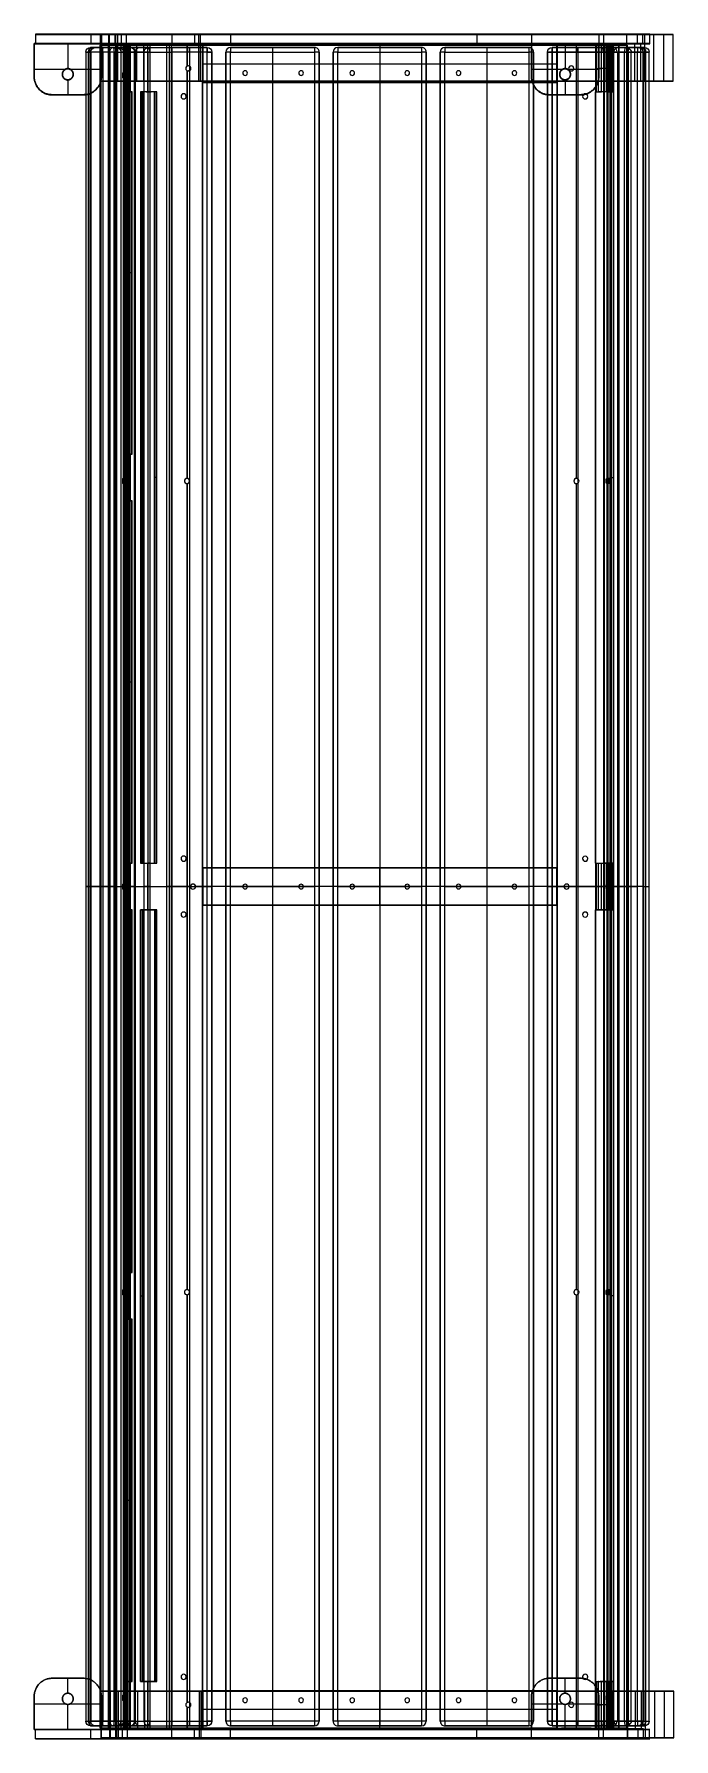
# Model space of a CAD drawing. Header units: millimetres. Extents: x -1488 to 3198, y -4194 to 3775.
# Drawn here: x -1488 to -802, y -4194 to -2366 of the extents above; entities that cross this region are included whole.
import ezdxf

# ---------------------------------------------------------------- set-up
doc = ezdxf.new("R2010")
doc.units = ezdxf.units.MM
doc.header["$MEASUREMENT"] = 0
doc.layers.add('Domyślny', color=7, linetype='Continuous', true_color=0x000000)
doc.layers.add('Warstwa 01', color=7, linetype='Continuous', true_color=0xffffff)

# ---------------------------------------------------------------- blocks, each defined once
blk = doc.blocks.new('deska 2 siedziska awki Soft 02.412 SC')
at = {"layer": 'Domyślny'}
for p, q in [((5, 0), (1795, 0)), ((900, 0, 14), (900, 0, -14)), ((0, -73), (0, -5)), ((900, -5, -19), (900, -60, -19)), ((900, -60, 19), (900, -5, 19)), ((1800, -73), (1800, -5)), ((5, -32.5, -19), (1795, -32.5, -19)), ((5, -32.5, 19), (1795, -32.5, 19)), ((0, -43.5, 14), (0, -43.5, -14)), ((1800, -43.5, 14), (1800, -43.5, -14)), ((0, -58, 14), (0, -81.9, -8.3)), ((5, -60, -19), (1795, -60, -19)), ((5, -60, 19), (5, -90, -9)), ((900, -90, -9), (900, -60, 19)), ((1800, -58, 14), (1800, -81.9, -8.3)), ((5, -75, 5), (1795, -75, 5))]:
    blk.add_line(p, q, dxfattribs=at)
for centre, start, end in [((5, -5, -14), 90, 180), ((5, -5, 14), 90, 180), ((5, -5), 90, 180), ((1795, -5, 14), 360, 90), ((1795, -5), 0, 90), ((1795, -5, -14), 360, 90)]:
    blk.add_arc(centre, 5, start, end, dxfattribs=at)
at = {"layer": 'Domyślny', "extrusion": (1, 3.90799e-15, 5.32907e-15)}
blk.add_arc((-5, 14, 5), 5, 0, 90, dxfattribs=at)
at = {"layer": 'Domyślny', "extrusion": (1, 0, 0)}
for centre, radius, start, end in [((-5, -14, 900), 5, 270, 0), ((-5, 14, 900), 5, 0, 90), ((-5, 14, 1795), 5, 0, 90), ((-5, -14, 1795), 5, 270, 0), ((-60, 31, 900), 50, 233.1301, 270), ((-60, 31, 1795), 50, 233.1301, 270)]:
    blk.add_arc(centre, radius, start, end, dxfattribs=at)
at = {"layer": 'Domyślny', "extrusion": (0, 1, 0)}
for centre, start, end in [((-5, -14, -5), 270, 360), ((-5, -14, -32.5), 270, 0), ((-5, 14, -32.5), 0, 90), ((-1795, -14, -32.5), 180, 270), ((-1795, 14, -32.5), 90, 180)]:
    blk.add_arc(centre, 5, start, end, dxfattribs=at)
at = {"layer": 'Domyślny', "extrusion": (-3.55271e-16, 1, 3.80829e-30)}
blk.add_arc((-5, 14, -5), 5, 0, 90, dxfattribs=at)
at = {"layer": 'Domyślny', "extrusion": (1, 9.59233e-15, -5.32907e-15)}
blk.add_arc((-5, -14, 5), 5, 270, 0, dxfattribs=at)
at = {"layer": 'Domyślny', "extrusion": (-7.10543e-16, 1, -3.23433e-29)}
blk.add_arc((-1795, -14, -5), 5, 180, 270, dxfattribs=at)
at = {"layer": 'Domyślny', "extrusion": (-5.32907e-16, 1, -1.77636e-16)}
blk.add_arc((-1795, 14, -5), 5, 90, 180, dxfattribs=at)
at = {"layer": 'Domyślny', "extrusion": (1, -3.01703e-15, -1.45143e-14)}
blk.add_arc((-60, 31), 45, 240.847, 270, dxfattribs=at)
at = {"layer": 'Domyślny', "extrusion": (-2.84217e-15, 1, -2.84217e-15)}
blk.add_arc((-5, -14, -60), 5, 270, 0, dxfattribs=at)
at = {"layer": 'Domyślny', "extrusion": (0, 0.731055, 0.682318)}
for centre, start, end in [((-5, 49.8, -50.7), 0, 90), ((-1795, 49.8, -50.7), 90, 180)]:
    blk.add_arc(centre, 5, start, end, dxfattribs=at)
at = {"layer": 'Domyślny', "extrusion": (1, 6.91713e-15, 1.03597e-14)}
blk.add_arc((-60, 31, 5), 50, 233.1301, 270, dxfattribs=at)
at = {"layer": 'Domyślny', "extrusion": (-2.84217e-15, 1, 1.42109e-15)}
blk.add_arc((-1795, -14, -60), 5, 180, 270, dxfattribs=at)
at = {"layer": 'Domyślny', "extrusion": (1, 1.15438e-13, 4.04033e-13)}
blk.add_arc((-60, 31, 1800), 45, 240.847, 270, dxfattribs=at)
at = {"layer": 'Domyślny'}
for points in [[(5, 0, 14), (5, 0), (5, 0, -14)], [(1795, 0, 14), (900, 0, 14), (5, 0, 14)], [(5, 0, -14), (900, 0, -14), (1795, 0, -14)], [(1795, 0, -14), (1795, 0), (1795, 0, 14)], [(0, -60, -14), (0, -32.5, -14), (0, -5, -14)], [(0, -5, 14), (0, -31.5, 14), (0, -58, 14)], [(0, -5, -14), (0, -5), (0, -5, 14)], [(1795, -5, -19), (900, -5, -19), (5, -5, -19)], [(5, -5, -19), (5, -32.5, -19), (5, -60, -19)], [(5, -5, 19), (900, -5, 19), (1795, -5, 19)], [(5, -60, 19), (5, -32.5, 19), (5, -5, 19)], [(1795, -60, -19), (1795, -32.5, -19), (1795, -5, -19)], [(1795, -5, 19), (1795, -32.5, 19), (1795, -60, 19)], [(1800, -5, -14), (1800, -5), (1800, -5, 14)], [(1800, -5, 14), (1800, -31.5, 14), (1800, -58, 14)], [(1800, -60, -14), (1800, -32.5, -14), (1800, -5, -14)], [(5, -60, 19), (900, -60, 19), (1795, -60, 19)], [(5, -90, -9), (5, -75, 5), (5, -60, 19)], [(1795, -60, 19), (1795, -75, 5), (1795, -90, -9)], [(1795, -90, -9), (900, -90, -9), (5, -90, -9)]]:
    blk.add_open_spline(points, degree=2, dxfattribs=at)
for points, knots in [([(5, -60, 19), (4.7, -60, 19), (4.5, -60, 19), (4.1, -60, 18.9), (3.9, -60, 18.9), (3.7, -59.9, 18.8), (3.6, -59.9, 18.8), (3.3, -59.9, 18.7), (3.1, -59.8, 18.6), (2.7, -59.8, 18.4), (2.5, -59.7, 18.3), (2.2, -59.7, 18.1), (2, -59.6, 18), (1.8, -59.5, 17.8), (1.6, -59.5, 17.7), (1.4, -59.4, 17.5), (1.3, -59.4, 17.4), (1.1, -59.3, 17.1), (1, -59.2, 17), (0.8, -59.1, 16.7), (0.6, -59, 16.4), (0.4, -58.8, 16), (0.3, -58.7, 15.7), (0.1, -58.5, 15.2), (0.1, -58.4, 15), (0, -58.2, 14.5), (0, -58.1, 14.2), (0, -58, 14)], [-3.141593, -3.141593, -3.141593, -3.141593, -3.043631, -3.043631, -2.99465, -2.99465, -2.945669, -2.945669, -2.847502, -2.847502, -2.749335, -2.749335, -2.651095, -2.651095, -2.552855, -2.552855, -2.454641, -2.454641, -2.356427, -2.356427, -2.160019, -2.160019, -1.963614, -1.963614, -1.7672, -1.7672, -1.570796, -1.570796, -1.570796, -1.570796]), ([(1795, -60, 19), (1795.3, -60, 19), (1795.5, -60, 19), (1795.9, -60, 18.9), (1796.1, -60, 18.9), (1796.3, -59.9, 18.8), (1796.4, -59.9, 18.8), (1796.7, -59.9, 18.7), (1796.9, -59.8, 18.6), (1797.3, -59.8, 18.4), (1797.5, -59.7, 18.3), (1797.8, -59.7, 18.1), (1798, -59.6, 18), (1798.2, -59.5, 17.8), (1798.4, -59.5, 17.7), (1798.6, -59.4, 17.5), (1798.7, -59.4, 17.4), (1798.9, -59.3, 17.1), (1799, -59.2, 17), (1799.2, -59.1, 16.7), (1799.4, -59, 16.4), (1799.6, -58.8, 16), (1799.7, -58.7, 15.7), (1799.9, -58.5, 15.2), (1799.9, -58.4, 15), (1800, -58.2, 14.5), (1800, -58.1, 14.2), (1800, -58, 14)], [0, 0, 0, 0, 0.097962, 0.097962, 0.146943, 0.146943, 0.195923, 0.195923, 0.294091, 0.294091, 0.392258, 0.392258, 0.490498, 0.490498, 0.588738, 0.588738, 0.686952, 0.686952, 0.785166, 0.785166, 0.981574, 0.981574, 1.177978, 1.177978, 1.374393, 1.374393, 1.570796, 1.570796, 1.570796, 1.570796]), ([(0, -81.9, -8.3), (0, -82.3, -8.3), (0, -82.6, -8.4), (0.1, -83.3, -8.5), (0.1, -83.6, -8.5), (0.2, -84.3, -8.6), (0.3, -84.7, -8.6), (0.4, -85.3, -8.7), (0.5, -85.7, -8.7), (0.7, -86.2, -8.7), (0.8, -86.4, -8.8), (0.9, -86.7, -8.8), (1, -86.9, -8.8), (1.2, -87.3, -8.8), (1.3, -87.4, -8.8), (1.5, -87.8, -8.9), (1.6, -88, -8.9), (1.8, -88.2, -8.9), (1.9, -88.3, -8.9), (2, -88.5, -8.9), (2.1, -88.6, -8.9), (2.3, -88.7, -8.9), (2.4, -88.8, -8.9), (2.5, -89, -8.9), (2.6, -89.1, -8.9), (2.8, -89.2, -9), (3, -89.3, -9), (3.2, -89.5, -9), (3.2, -89.5, -9), (3.4, -89.6, -9), (3.4, -89.6, -9), (3.6, -89.7, -9), (3.7, -89.7, -9), (3.9, -89.8, -9), (4, -89.8, -9), (4.2, -89.9, -9), (4.2, -89.9, -9), (4.4, -89.9, -9), (4.4, -90, -9), (4.6, -90, -9), (4.7, -90, -9), (4.8, -90, -9), (4.9, -90, -9), (5, -90, -9)], [-0.00001449, -0.00001449, -0.00001449, -0.00001449, 0.00128883, 0.00128883, 0.00259215, 0.00259215, 0.00389548, 0.00389548, 0.00519879, 0.00519879, 0.00585046, 0.00585046, 0.00650212, 0.00650212, 0.00715381, 0.00715381, 0.0078055, 0.0078055, 0.00813133, 0.00813133, 0.00845715, 0.00845715, 0.00878298, 0.00878298, 0.00910881, 0.00910881, 0.00943446, 0.00943446, 0.00959729, 0.00959729, 0.00976011, 0.00976011, 0.00992294, 0.00992294, 0.01008576, 0.01008576, 0.01016717, 0.01016717, 0.01024859, 0.01024859, 0.01033, 0.01033, 0.01041141, 0.01041141, 0.01041141, 0.01041141]), ([(1795, -90, -9), (1795.1, -90, -9), (1795.2, -90, -9), (1795.3, -90, -9), (1795.4, -90, -9), (1795.6, -90, -9), (1795.6, -89.9, -9), (1795.8, -89.9, -9), (1795.8, -89.9, -9), (1796, -89.8, -9), (1796.1, -89.8, -9), (1796.3, -89.7, -9), (1796.4, -89.7, -9), (1796.6, -89.6, -9), (1796.6, -89.6, -9), (1796.8, -89.5, -9), (1796.8, -89.5, -9), (1797, -89.3, -9), (1797.2, -89.2, -9), (1797.4, -89.1, -8.9), (1797.5, -89, -8.9), (1797.6, -88.8, -8.9), (1797.7, -88.7, -8.9), (1797.9, -88.6, -8.9), (1798, -88.5, -8.9), (1798.1, -88.3, -8.9), (1798.2, -88.2, -8.9), (1798.4, -88, -8.9), (1798.5, -87.8, -8.9), (1798.7, -87.4, -8.8), (1798.8, -87.3, -8.8), (1799, -86.9, -8.8), (1799.1, -86.7, -8.8), (1799.2, -86.4, -8.8), (1799.3, -86.2, -8.7), (1799.5, -85.7, -8.7), (1799.6, -85.3, -8.7), (1799.7, -84.7, -8.6), (1799.8, -84.3, -8.6), (1799.9, -83.6, -8.5), (1799.9, -83.3, -8.5), (1800, -82.6, -8.4), (1800, -82.3, -8.3), (1800, -81.9, -8.3)], [0, 0, 0, 0, 0.00008149, 0.00008149, 0.00016298, 0.00016298, 0.00024446, 0.00024446, 0.00032595, 0.00032595, 0.00048893, 0.00048893, 0.0006519, 0.0006519, 0.00081488, 0.00081488, 0.00097785, 0.00097785, 0.0013038, 0.0013038, 0.00162994, 0.00162994, 0.00195607, 0.00195607, 0.0022822, 0.0022822, 0.00260833, 0.00260833, 0.00326062, 0.00326062, 0.00391291, 0.00391291, 0.00456518, 0.00456518, 0.00521746, 0.00521746, 0.00652198, 0.00652198, 0.00782651, 0.00782651, 0.00913105, 0.00913105, 0.01043558, 0.01043558, 0.01043558, 0.01043558])]:
    blk.add_open_spline(points, degree=3, knots=knots, dxfattribs=at)
blk = doc.blocks.new('deska 1 siedziska awki Soft 02.412 SC_Domylna_Obrobiona_')
at = {"layer": 'Domyślny'}
for p, q in [((-91.3, 21.2), (-72.7, 42.8)), ((-68.9, 39.5, 900), (-87.6, 18, 900)), ((-68.9, 39.5, -900), (-87.6, 18, -900)), ((-68.9, 44.5, 895), (-68.9, 44.5, -895)), ((-66.6, 43.9, 895), (-66.6, 43.9, -895)), ((-43, 38), (-5, 38)), ((-24, 38, 895), (-24, 38, -895)), ((-83.9, 22.3, 900), (-5, 22.3, 900)), ((-83.9, 22.3, -900), (-5, 22.3, -900)), ((-82, 32, -895), (-82, 32, 895)), ((-46.3, 5.1, 900), (-46.3, 33.1, 900)), ((-46.3, 5.1, -900), (-46.3, 33.1, -900)), ((0, 5), (0, 33)), ((0, 19, -895), (0, 19, 895)), ((-92.6, 18, 895), (-92.6, 18, -895)), ((-90.2, 13.8, -895), (-90.2, 13.8, 895)), ((-43, 0, -895), (-43, 0, 895)), ((-43, 0), (-5, 0)), ((-24, 0, 895), (-24, 0, -895))]:
    blk.add_line(p, q, dxfattribs=at)
for centre, radius, start, end in [((-68.9, 39.5, 895), 5, 61.8614, 139.148), ((-68.9, 39.5, -895), 5, 61.8614, 139.148), ((-68.9, 39.5), 5, 61.8614, 139.148), ((-43, 88, 900), 55, 241.8614, 270), ((-43, 88, -900), 55, 241.8614, 270), ((-43, 88, 900), 55, 241.8614, 270), ((-43, 88, -900), 55, 241.8614, 270), ((-43, 88, -895), 50, 241.8614, 270), ((-43, 88, 895), 50, 241.8614, 270), ((-43, 88), 50, 241.8614, 270), ((-5, 33, 895), 5, 0, 90), ((-5, 33, -895), 5, 0, 90), ((-5, 33), 5, 0, 90), ((-5, 33, -895), 5, 0, 90), ((-87.6, 18, 895), 5, 139.148, 180), ((-87.6, 18, -895), 5, 139.148, 180), ((-87.6, 18), 5, 139.148, 180), ((-87.6, 18, 895), 5, 180, 237.5335), ((-87.6, 18, -895), 5, 180, 237.5335), ((-87.6, 18), 5, 180, 237.5335), ((-43, 88, -895), 88, 237.5335, 270), ((-43, 88, 895), 88, 237.5335, 270), ((-43, 88), 88, 237.5335, 270), ((-43, 88, 900), 83, 237.5335, 270), ((-43, 88, -900), 83, 237.5335, 270), ((-5, 5, 895), 5, 270, 0), ((-5, 5, -895), 5, 270, 0), ((-5, 5), 5, 270, 0)]:
    blk.add_arc(centre, radius, start, end, dxfattribs=at)
at = {"layer": 'Domyślny', "extrusion": (0.654107, 0.756402, 1.08372e-14)}
blk.add_arc((78, 895, -15.2), 5, 0, 90, dxfattribs=at)
at = {"layer": 'Domyślny', "extrusion": (0.654107, 0.756402, -1.68754e-15)}
blk.add_arc((78, -895, -15.2), 5, 270, 0, dxfattribs=at)
at = {"layer": 'Domyślny', "extrusion": (1, 0, 0)}
for centre, start, end in [((39.5, 895, -68.9), 0, 90), ((39.5, -895, -68.9), 270, 0), ((33, 895, -43), 0, 90), ((33, -895, -43), 270, 0), ((33, 895, -24), 0, 90), ((33, -895, -24), 270, 0), ((5, 895, -43), 90, 180), ((5, -895, -43), 180, 270), ((5, 895, -24), 90, 180), ((5, -895, -24), 180, 270), ((5, -895, -5), 180, 270)]:
    blk.add_arc(centre, 5, start, end, dxfattribs=at)
at = {"layer": 'Domyślny', "extrusion": (0.88181, -0.471606, 6.70192e-16)}
blk.add_arc((2.3, 895, -79.4), 5, 0, 90, dxfattribs=at)
at = {"layer": 'Domyślny', "extrusion": (0.88181, -0.471606, -4.04901e-15)}
blk.add_arc((2.3, -895, -79.4), 5, 270, 0, dxfattribs=at)
at = {"layer": 'Domyślny', "extrusion": (1, -1.77636e-16, -3.55271e-16)}
blk.add_arc((33, 895, -5), 5, 0, 90, dxfattribs=at)
at = {"layer": 'Domyślny', "extrusion": (1, 1.20913e-29, -3.55271e-16)}
blk.add_arc((33, -895, -5), 5, 270, 0, dxfattribs=at)
at = {"layer": 'Domyślny', "extrusion": (0.654107, 0.756402, 1.77636e-16)}
blk.add_arc((78, 895, -43.7), 5, 0, 90, dxfattribs=at)
at = {"layer": 'Domyślny', "extrusion": (0.654107, 0.756402, -6.7658e-14)}
blk.add_arc((78, -895, -43.7), 5, 270, 0, dxfattribs=at)
at = {"layer": 'Domyślny', "extrusion": (0.654107, 0.756402, 0)}
for centre, start, end in [((78, 895, -29.4), 0, 90), ((78, -895, -29.4), 270, 0)]:
    blk.add_arc(centre, 5, start, end, dxfattribs=at)
at = {"layer": 'Domyślny', "extrusion": (0, 1, 0)}
for centre, start, end in [((5, 895, 33), 90, 180), ((5, -895, 33), 180, 270), ((5, 895, 19), 90, 180), ((5, -895, 19), 180, 270), ((87.6, 895, 18), 0, 90), ((87.6, -895, 18), 270, 0)]:
    blk.add_arc(centre, 5, start, end, dxfattribs=at)
at = {"layer": 'Domyślny', "extrusion": (0.843706, -0.536806, 0)}
blk.add_arc((-31.8, 895, -83.5), 5, 90, 180, dxfattribs=at)
at = {"layer": 'Domyślny', "extrusion": (0.843706, -0.536806, 5.41789e-15)}
blk.add_arc((-31.8, -895, -83.5), 5, 180, 270, dxfattribs=at)
at = {"layer": 'Domyślny', "extrusion": (1, 0, -3.55271e-16)}
blk.add_arc((5, 895, -5), 5, 90, 180, dxfattribs=at)
at = {"layer": 'Domyślny', "extrusion": (-5.32907e-16, 1, -8.88178e-16)}
blk.add_arc((5, 895, 5), 5, 90, 180, dxfattribs=at)
at = {"layer": 'Domyślny', "extrusion": (-3.55271e-16, 1, 5.32907e-16)}
blk.add_arc((5, -895, 5), 5, 180, 270, dxfattribs=at)
at = {"layer": 'Domyślny'}
for points in [[(-91.3, 21.2, -895), (-82, 32, -895), (-72.7, 42.8, -895)], [(-72.7, 42.8, 895), (-82, 32, 895), (-91.3, 21.2, 895)], [(-72.7, 42.8, -895), (-72.7, 42.8), (-72.7, 42.8, 895)], [(-43, 38, -895), (-24, 38, -895), (-5, 38, -895)], [(-43, 38, 895), (-43, 38), (-43, 38, -895)], [(-5, 38, 895), (-24, 38, 895), (-43, 38, 895)], [(-5, 38, -895), (-5, 38), (-5, 38, 895)], [(-91.3, 21.2, 895), (-91.3, 21.2), (-91.3, 21.2, -895)], [(-5, 33, 900), (-24, 33, 900), (-43, 33, 900)], [(-5, 33, -900), (-24, 33, -900), (-43, 33, -900)], [(-5, 5, 900), (-5, 19, 900), (-5, 33, 900)], [(-5, 5, -900), (-5, 19, -900), (-5, 33, -900)], [(0, 5, 895), (0, 19, 895), (0, 33, 895)], [(0, 33, -895), (0, 19, -895), (0, 5, -895)], [(0, 33, 895), (0, 33), (0, 33, -895)], [(-43, 5, 900), (-24, 5, 900), (-5, 5, 900)], [(-43, 5, -900), (-24, 5, -900), (-5, 5, -900)], [(-43, 0, -895), (-24, 0, -895), (-5, 0, -895)], [(-5, 0, 895), (-24, 0, 895), (-43, 0, 895)], [(0, 5, -895), (0, 5), (0, 5, 895)], [(-5, 0, -895), (-5, 0), (-5, 0, 895)]]:
    blk.add_open_spline(points, degree=2, dxfattribs=at)
blk = doc.blocks.new('blacha wspornika desek awki Soft 02.412 SC_skrajny 01')
at = {"layer": 'Domyślny'}
for p, q in [((0, 0, -190), (0, 4, -190)), ((0, 4, -190), (40, 4, -190)), ((0, 2), (0, 2, -380)), ((40, 2), (0, 2)), ((40, 2, -380), (0, 2, -380)), ((0, 0, -190), (40, 0, -190)), ((20, 0), (20, 4)), ((20, 4), (20, 4, -380)), ((20, 4, -380), (20, 0, -380)), ((20, 0), (20, 0, -380)), ((27.5, 0, -160.5), (27.5, 4, -160.5)), ((27.5, 0, -105.5), (27.5, 4, -105.5)), ((27.5, 0, -45.5), (27.5, 4, -45.5)), ((27.5, 0, -334.5), (27.5, 4, -334.5)), ((27.5, 0, -274.5), (27.5, 4, -274.5)), ((27.5, 0, -219.5), (27.5, 4, -219.5)), ((30, 4, -217), (30, 0, -217)), ((30, 0, -222), (30, 4, -222)), ((30, 4, -272), (30, 0, -272)), ((30, 0, -277), (30, 4, -277)), ((30, 4, -332), (30, 0, -332)), ((30, 0, -337), (30, 4, -337)), ((30, 4, -163), (30, 0, -163)), ((30, 0, -158), (30, 4, -158)), ((30, 4, -108), (30, 0, -108)), ((30, 0, -103), (30, 4, -103)), ((30, 4, -48), (30, 0, -48)), ((30, 0, -43), (30, 4, -43)), ((32.5, 0, -219.5), (32.5, 4, -219.5)), ((32.5, 0, -274.5), (32.5, 4, -274.5)), ((32.5, 0, -334.5), (32.5, 4, -334.5)), ((32.5, 0, -45.5), (32.5, 4, -45.5)), ((32.5, 0, -105.5), (32.5, 4, -105.5)), ((32.5, 0, -160.5), (32.5, 4, -160.5)), ((40, 0, -190), (40, 4, -190)), ((40, 2, -380), (40, 2))]:
    blk.add_line(p, q, dxfattribs=at)
at = {"layer": 'Domyślny', "extrusion": (1.77636e-16, 1, 0)}
for centre in [(-30, -160.5, 4), (-30, -105.5, 4), (-30, -45.5, 4), (-30, -334.5, 4), (-30, -274.5, 4), (-30, -219.5, 4)]:
    blk.add_arc(centre, 2.5, 270, 90, dxfattribs=at)
at = {"layer": 'Domyślny', "extrusion": (0, 1, 0)}
for centre, start, end in [((-30, -160.5, 2), 270, 90), ((-30, -105.5, 2), 270, 90), ((-30, -45.5, 2), 270, 90), ((-30, -334.5, 2), 270, 90), ((-30, -274.5, 2), 270, 90), ((-30, -219.5, 2), 270, 90), ((-30, -219.5, 2), 90, 270), ((-30, -274.5, 2), 90, 270), ((-30, -334.5, 2), 90, 270), ((-30, -45.5, 2), 90, 270), ((-30, -105.5, 2), 90, 270), ((-30, -160.5, 2), 90, 270)]:
    blk.add_arc(centre, 2.5, start, end, dxfattribs=at)
at = {"layer": 'Domyślny', "extrusion": (-1.77636e-16, 1, 0)}
for centre in [(-30, -219.5, 4), (-30, -274.5, 4), (-30, -334.5, 4), (-30, -45.5, 4), (-30, -105.5, 4), (-30, -160.5, 4)]:
    blk.add_arc(centre, 2.5, 90, 270, dxfattribs=at)
at = {"layer": 'Domyślny', "extrusion": (-1.11022e-17, 1, 1.2326e-33)}
for centre in [(-30, -160.5), (-30, -334.5), (-30, -274.5), (-30, -219.5)]:
    blk.add_arc(centre, 2.5, 270, 90, dxfattribs=at)
at = {"layer": 'Domyślny', "extrusion": (-1.11022e-17, 1, 1.35585e-32)}
blk.add_arc((-30, -105.5), 2.5, 270, 90, dxfattribs=at)
at = {"layer": 'Domyślny', "extrusion": (-1.11022e-17, 1, 2.46519e-33)}
blk.add_arc((-30, -45.5), 2.5, 270, 90, dxfattribs=at)
at = {"layer": 'Domyślny', "extrusion": (1.11022e-17, 1, -1.2326e-33)}
for centre in [(-30, -219.5), (-30, -274.5), (-30, -334.5), (-30, -160.5)]:
    blk.add_arc(centre, 2.5, 90, 270, dxfattribs=at)
at = {"layer": 'Domyślny', "extrusion": (1.11022e-17, 1, -2.46519e-33)}
blk.add_arc((-30, -45.5), 2.5, 90, 270, dxfattribs=at)
at = {"layer": 'Domyślny', "extrusion": (1.11022e-17, 1, 6.16298e-33)}
blk.add_arc((-30, -105.5), 2.5, 90, 270, dxfattribs=at)
at = {"layer": 'Domyślny'}
for points in [[(0, 4), (0, 2), (0, 0)], [(0, 4, -380), (0, 4, -190), (0, 4)], [(0, 0, -380), (0, 2, -380), (0, 4, -380)], [(0, 4), (20, 4), (40, 4)], [(0, 4, -380), (20, 4, -380), (40, 4, -380)], [(0, 0), (0, 0, -190), (0, 0, -380)], [(40, 0), (20, 0), (0, 0)], [(0, 0, -380), (20, 0, -380), (40, 0, -380)], [(40, 4), (40, 2), (40, 0)], [(40, 4, -380), (40, 2, -380), (40, 0, -380)], [(40, 4), (40, 4, -190), (40, 4, -380)], [(40, 0, -380), (40, 0, -190), (40, 0)]]:
    blk.add_open_spline(points, degree=2, dxfattribs=at)
blk = doc.blocks.new('blacha wspornika desek awki Soft 02.412 SC_rodkowy')
at = {"layer": 'Domyślny'}
for p, q in [((0, 0, -190), (0, 4, -190)), ((0, 4, -190), (40, 4, -190)), ((0, 2), (0, 2, -380)), ((40, 2), (0, 2)), ((40, 2, -380), (0, 2, -380)), ((0, 0, -190), (40, 0, -190)), ((17.5, 0, -160.5), (17.5, 4, -160.5)), ((17.5, 0, -105.5), (17.5, 4, -105.5)), ((17.5, 0, -45.5), (17.5, 4, -45.5)), ((17.5, 0, -334.5), (17.5, 4, -334.5)), ((17.5, 0, -274.5), (17.5, 4, -274.5)), ((17.5, 0, -219.5), (17.5, 4, -219.5)), ((20, 4, -217), (20, 0, -217)), ((20, 0, -222), (20, 4, -222)), ((20, 4, -272), (20, 0, -272)), ((20, 0, -277), (20, 4, -277)), ((20, 4, -332), (20, 0, -332)), ((20, 0, -337), (20, 4, -337)), ((20, 4, -163), (20, 0, -163)), ((20, 0, -158), (20, 4, -158)), ((20, 4, -108), (20, 0, -108)), ((20, 0, -103), (20, 4, -103)), ((20, 4, -48), (20, 0, -48)), ((20, 0, -43), (20, 4, -43)), ((20, 0), (20, 4)), ((20, 4), (20, 4, -43)), ((20, 4, -48), (20, 4, -103)), ((20, 4, -108), (20, 4, -158)), ((20, 4, -163), (20, 4, -217)), ((20, 4, -222), (20, 4, -272)), ((20, 4, -277), (20, 4, -332)), ((20, 4, -337), (20, 4, -380)), ((20, 4, -380), (20, 0, -380)), ((20, 0), (20, 0, -43)), ((20, 0, -48), (20, 0, -103)), ((20, 0, -108), (20, 0, -158)), ((20, 0, -163), (20, 0, -217)), ((20, 0, -222), (20, 0, -272)), ((20, 0, -277), (20, 0, -332)), ((20, 0, -337), (20, 0, -380)), ((22.5, 0, -219.5), (22.5, 4, -219.5)), ((22.5, 0, -274.5), (22.5, 4, -274.5)), ((22.5, 0, -334.5), (22.5, 4, -334.5)), ((22.5, 0, -45.5), (22.5, 4, -45.5)), ((22.5, 0, -105.5), (22.5, 4, -105.5)), ((22.5, 0, -160.5), (22.5, 4, -160.5)), ((40, 0, -190), (40, 4, -190)), ((40, 2, -380), (40, 2))]:
    blk.add_line(p, q, dxfattribs=at)
at = {"layer": 'Domyślny', "extrusion": (1.77636e-16, 1, 0)}
for centre in [(-20, -160.5, 4), (-20, -105.5, 4), (-20, -45.5, 4), (-20, -334.5, 4), (-20, -219.5, 4)]:
    blk.add_arc(centre, 2.5, 270, 90, dxfattribs=at)
at = {"layer": 'Domyślny', "extrusion": (1.77636e-16, 1, -1.26218e-31)}
blk.add_arc((-20, -274.5, 4), 2.5, 270, 90, dxfattribs=at)
at = {"layer": 'Domyślny', "extrusion": (0, 1, 0)}
for centre, start, end in [((-20, -160.5, 2), 270, 90), ((-20, -105.5, 2), 270, 90), ((-20, -45.5, 2), 270, 90), ((-20, -334.5, 2), 270, 90), ((-20, -274.5, 2), 270, 90), ((-20, -219.5, 2), 270, 90), ((-20, -219.5, 2), 90, 270), ((-20, -274.5, 2), 90, 270), ((-20, -334.5, 2), 90, 270), ((-20, -45.5, 2), 90, 270), ((-20, -105.5, 2), 90, 270), ((-20, -160.5, 2), 90, 270)]:
    blk.add_arc(centre, 2.5, start, end, dxfattribs=at)
at = {"layer": 'Domyślny', "extrusion": (-1.77636e-16, 1, 0)}
for centre in [(-20, -219.5, 4), (-20, -334.5, 4), (-20, -45.5, 4), (-20, -105.5, 4), (-20, -160.5, 4)]:
    blk.add_arc(centre, 2.5, 90, 270, dxfattribs=at)
at = {"layer": 'Domyślny', "extrusion": (-1.77636e-16, 1, 1.26218e-31)}
blk.add_arc((-20, -274.5, 4), 2.5, 90, 270, dxfattribs=at)
at = {"layer": 'Domyślny', "extrusion": (-1.11022e-17, 1, 8.62817e-33)}
for centre in [(-20, -160.5), (-20, -219.5)]:
    blk.add_arc(centre, 2.5, 270, 90, dxfattribs=at)
at = {"layer": 'Domyślny', "extrusion": (-1.11022e-17, 1, 2.46519e-33)}
for centre in [(-20, -105.5), (-20, -45.5)]:
    blk.add_arc(centre, 2.5, 270, 90, dxfattribs=at)
at = {"layer": 'Domyślny', "extrusion": (-1.11022e-17, 1, 1.2326e-33)}
blk.add_arc((-20, -334.5), 2.5, 270, 90, dxfattribs=at)
at = {"layer": 'Domyślny', "extrusion": (-1.11022e-17, 1, 1.15864e-32)}
blk.add_arc((-20, -274.5), 2.5, 270, 90, dxfattribs=at)
at = {"layer": 'Domyślny', "extrusion": (1.11022e-17, 1, 6.16298e-33)}
for centre in [(-20, -219.5), (-20, -160.5)]:
    blk.add_arc(centre, 2.5, 90, 270, dxfattribs=at)
at = {"layer": 'Domyślny', "extrusion": (1.11022e-17, 1, -4.19082e-33)}
blk.add_arc((-20, -274.5), 2.5, 90, 270, dxfattribs=at)
at = {"layer": 'Domyślny', "extrusion": (1.11022e-17, 1, -1.2326e-33)}
blk.add_arc((-20, -334.5), 2.5, 90, 270, dxfattribs=at)
at = {"layer": 'Domyślny', "extrusion": (1.11022e-17, 1, -8.62817e-33)}
blk.add_arc((-20, -45.5), 2.5, 90, 270, dxfattribs=at)
at = {"layer": 'Domyślny', "extrusion": (1.11022e-17, 1, -2.46519e-33)}
blk.add_arc((-20, -105.5), 2.5, 90, 270, dxfattribs=at)
at = {"layer": 'Domyślny'}
for points in [[(0, 4), (0, 2), (0, 0)], [(0, 4, -380), (0, 4, -190), (0, 4)], [(0, 0, -380), (0, 2, -380), (0, 4, -380)], [(0, 4), (20, 4), (40, 4)], [(0, 4, -380), (20, 4, -380), (40, 4, -380)], [(0, 0), (0, 0, -190), (0, 0, -380)], [(40, 0), (20, 0), (0, 0)], [(0, 0, -380), (20, 0, -380), (40, 0, -380)], [(40, 4), (40, 2), (40, 0)], [(40, 4, -380), (40, 2, -380), (40, 0, -380)], [(40, 4), (40, 4, -190), (40, 4, -380)], [(40, 0, -380), (40, 0, -190), (40, 0)]]:
    blk.add_open_spline(points, degree=2, dxfattribs=at)
blk = doc.blocks.new('blacha nona przednia awki Soft 02.412 SC')
at = {"layer": 'Domyślny'}
for p, q in [((-852.5, 74.2, -41.9), (-902.5, 74.2, -41.9)), ((-902.5, 73.9, -39.6), (-902.5, 69.5, -39.6)), ((-852.5, 73.9, -39.6), (-852.5, 69.5, -39.6)), ((-438.7, 74.2, -42.9), (-438.7, 70.2, -42.4)), ((25, 74.2, -42.9), (-25, 74.2, -42.9)), ((-25, 74.2, -41.9), (25, 74.2, -41.9)), ((-25, 69.5, -39.6), (-25, 73.9, -39.6)), ((0, 70.6, -71), (0, 74.2, -42.9)), ((25, 69.5, -39.6), (25, 73.9, -39.6)), ((438.7, 70.2, -42.4), (438.7, 74.2, -42.9)), ((902.5, 74.2, -42.9), (852.5, 74.2, -42.9)), ((852.5, 74.2, -41.9), (902.5, 74.2, -41.9)), ((852.5, 69.5, -39.6), (852.5, 73.9, -39.6)), ((902.5, 69.5, -39.6), (902.5, 73.9, -39.6)), ((-902.5, 71.9, -42.6), (-902.5, 71.9, -36.3)), ((-902.5, 71.6, -63.3), (-437.8, 71.6, -63.3)), ((-902.5, 71.6, -63), (-902.5, 67.6, -63)), ((-852.5, 70.2, -41.9), (-902.5, 70.2, -41.9)), ((-902.5, 69.6, -47), (-902.5, 69.6, -79)), ((-902.5, 67.6, -62.8), (-437.8, 67.6, -62.8)), ((-902.5, 67.1, -83.4), (902.5, 67.1, -83.4)), ((-902.5, 66.9, -31.2), (-902.5, 61.2, -31.2)), ((-902.5, 65.4, -29.8), (-852.5, 65.4, -29.8)), ((-902.5, 64, -34), (-902.5, 64, -28.4)), ((-902.5, 62.6, -32.6), (-852.5, 62.6, -32.6)), ((-902.5, 58.8, -23.6), (-902.5, 53.3, -23.6)), ((-902.5, 56.2, -26.2), (-902.5, 56.2, -21.5)), ((-880.3, 66.9, -68.3), (-880.3, 70.9, -68.8)), ((-877.5, 59, -23.3), (-877.5, 71.9, -36.2)), ((-877.5, 67.3, -65.5), (-877.5, 71.3, -66)), ((-877.5, 67.3, -65.5), (-877.5, 71.3, -66)), ((-877.5, 67.3, -65.5), (-877.5, 71.3, -66)), ((-877.5, 70.6, -71.5), (-877.5, 66.6, -71)), ((-877.5, 56.2, -26.2), (-877.5, 69.1, -39.1)), ((-874.7, 66.9, -68.3), (-874.7, 70.9, -68.8)), ((-25, 72.2, -42.6), (-852.5, 72.2, -42.6)), ((-852.5, 71.9, -42.6), (-852.5, 71.9, -36.3)), ((-852.5, 57.6, -24.8), (-852.5, 70.5, -37.6)), ((-852.5, 62.6, -32.6), (-852.5, 65.4, -29.8)), ((-852.5, 58.8, -23.6), (-852.5, 53.3, -23.6)), ((-852.5, 56.2, -26.2), (-852.5, 56.2, -21.5)), ((-850.2, 68.8, -53.4), (-850.2, 72.8, -53.9)), ((-847.5, 69.2, -50.7), (-847.5, 73.1, -51.2)), ((-847.5, 72.4, -56.6), (-847.5, 68.5, -56.1)), ((-847.5, 68.5, -56.1), (-847.5, 72.4, -56.6)), ((-847.5, 68.5, -56.1), (-847.5, 72.4, -56.6)), ((-844.7, 68.8, -53.4), (-844.7, 72.8, -53.9)), ((-437.8, 67.6, -62.8), (-437.8, 71.6, -63.3)), ((-435, 68, -60), (-435, 71.9, -60.5)), ((-435, 71.9, -60.5), (-435, 71.9, -60.5)), ((-435, 71.3, -66), (-435, 67.3, -65.5)), ((-432.3, 71.6, -63.3), (432.2, 71.6, -63.3)), ((-432.3, 67.6, -62.8), (-432.3, 71.6, -63.3)), ((-432.3, 67.6, -62.8), (432.2, 67.6, -62.8)), ((-32.8, 68.8, -53.4), (-32.8, 72.8, -53.9)), ((-30, 69.2, -50.7), (-30, 73.1, -51.2)), ((-30, 72.4, -56.6), (-30, 68.5, -56.1)), ((-30, 68.5, -56.1), (-30, 72.4, -56.6)), ((-27.3, 68.8, -53.4), (-27.3, 72.8, -53.9)), ((-25, 71.9, -36.3), (-25, 71.9, -42.6)), ((-25, 70.5, -37.6), (-25, 57.6, -24.8)), ((25, 70.2, -42.4), (-25, 70.2, -42.4)), ((-25, 70.2, -41.9), (25, 70.2, -41.9)), ((-25, 65.4, -29.8), (25, 65.4, -29.8)), ((-25, 62.6, -32.6), (-25, 65.4, -29.8)), ((-25, 62.6, -32.6), (25, 62.6, -32.6)), ((-25, 53.3, -23.6), (-25, 58.8, -23.6)), ((-25, 56.2, -21.5), (-25, 56.2, -26.2)), ((-2.8, 66.3, -73.2), (-2.8, 70.3, -73.7)), ((0, 59, -23.3), (0, 71.9, -36.2)), ((0, 66.7, -70.5), (0, 70.6, -71)), ((0, 66.7, -70.5), (0, 70.2, -42.4)), ((0, 69.9, -76.5), (0, 66, -76)), ((0, 69, -83.6), (0, 69.9, -76.5)), ((0, 56.2, -26.2), (0, 69.1, -39.1)), ((0, 65.1, -83.2), (0, 69, -83.6)), ((0, 65.1, -83.2), (0, 66, -76)), ((2.7, 66.3, -73.2), (2.7, 70.3, -73.7)), ((25, 72.2, -42.6), (852.5, 72.2, -42.6)), ((25, 71.9, -42.6), (25, 71.9, -36.3)), ((25, 70.5, -37.6), (25, 57.6, -24.8)), ((25, 65.4, -29.8), (25, 62.6, -32.6)), ((25, 53.3, -23.6), (25, 58.8, -23.6)), ((25, 56.2, -26.2), (25, 56.2, -21.5)), ((27.3, 68.8, -53.4), (27.3, 72.8, -53.9)), ((30, 69.2, -50.7), (30, 73.1, -51.2)), ((30, 72.4, -56.6), (30, 68.5, -56.1)), ((30, 68.5, -56.1), (30, 72.4, -56.6)), ((32.7, 68.8, -53.4), (32.7, 72.8, -53.9)), ((432.2, 67.6, -62.8), (432.2, 71.6, -63.3)), ((435, 68, -60), (435, 71.9, -60.5)), ((435, 71.9, -60.5), (435, 71.9, -60.5)), ((435, 68, -60), (435, 71.9, -60.5)), ((435, 71.3, -66), (435, 67.3, -65.5)), ((437.7, 71.6, -63.3), (902.5, 71.6, -63.3)), ((437.7, 67.6, -62.8), (437.7, 71.6, -63.3)), ((437.7, 67.6, -62.8), (902.5, 67.6, -62.8)), ((844.7, 68.8, -53.4), (844.7, 72.8, -53.9)), ((847.5, 69.2, -50.7), (847.5, 73.1, -51.2)), ((847.5, 72.4, -56.6), (847.5, 68.5, -56.1)), ((847.5, 68.5, -56.1), (847.5, 72.4, -56.6)), ((847.5, 68.5, -56.1), (847.5, 72.4, -56.6)), ((850.2, 68.8, -53.4), (850.2, 72.8, -53.9)), ((852.5, 71.9, -42.6), (852.5, 71.9, -36.3)), ((852.5, 57.6, -24.8), (852.5, 70.5, -37.6)), ((902.5, 70.2, -42.4), (852.5, 70.2, -42.4)), ((852.5, 70.2, -41.9), (902.5, 70.2, -41.9)), ((852.5, 65.4, -29.8), (902.5, 65.4, -29.8)), ((852.5, 65.4, -29.8), (852.5, 62.6, -32.6)), ((852.5, 62.6, -32.6), (902.5, 62.6, -32.6)), ((852.5, 53.3, -23.6), (852.5, 58.8, -23.6)), ((852.5, 56.2, -26.2), (852.5, 56.2, -21.5)), ((874.7, 66.9, -68.3), (874.7, 70.9, -68.8)), ((877.5, 59, -23.3), (877.5, 71.9, -36.2)), ((877.5, 67.3, -65.5), (877.5, 71.3, -66)), ((877.5, 67.3, -65.5), (877.5, 71.3, -66)), ((877.5, 67.3, -65.5), (877.5, 71.3, -66)), ((877.5, 70.6, -71.5), (877.5, 66.6, -71)), ((877.5, 56.2, -26.2), (877.5, 69.1, -39.1)), ((880.2, 66.9, -68.3), (880.2, 70.9, -68.8)), ((902.5, 71.9, -42.6), (902.5, 71.9, -36.3)), ((902.5, 67.6, -63), (902.5, 71.6, -63)), ((902.5, 69.6, -47), (902.5, 69.6, -79)), ((902.5, 61.2, -31.2), (902.5, 66.9, -31.2)), ((902.5, 64, -34), (902.5, 64, -28.4)), ((902.5, 53.3, -23.6), (902.5, 58.8, -23.6)), ((902.5, 56.2, -26.2), (902.5, 56.2, -21.5)), ((-902.5, 53.3, -23), (-902.5, 8, -23)), ((-25, 53.3, -23), (-852.5, 53.3, -23)), ((-438.7, 53.3, -21), (-438.7, 53.3, -25)), ((-25, 53.3, -21), (25, 53.3, -21)), ((-25, 53.3, -25), (25, 53.3, -25)), ((0, 53.3, -25), (0, 27.7, -25)), ((0, 53.3, -21), (0, 27.7, -21)), ((25, 53.3, -23), (852.5, 53.3, -23)), ((438.7, 53.3, -25), (438.7, 53.3, -21)), ((852.5, 53.3, -21), (902.5, 53.3, -21)), ((852.5, 53.3, -25), (902.5, 53.3, -25)), ((902.5, 8, -23), (902.5, 53.3, -23)), ((-902.5, 30.7, -25), (902.5, 30.7, -25)), ((-902.5, 30.7, -21), (902.5, 30.7, -21)), ((-902.5, 30.7, -25), (-902.5, 30.7, -21)), ((-872.8, 25, -21), (-872.8, 25, -25)), ((-870, 27.7, -21), (-870, 27.7, -25)), ((-870, 22.2, -25), (-870, 22.2, -21)), ((-867.2, 25, -21), (-867.2, 25, -25)), ((-437.8, 25, -21), (-437.8, 25, -25)), ((-435, 27.7, -21), (-435, 27.7, -25)), ((-435, 22.2, -25), (-435, 22.2, -21)), ((-432.3, 25, -21), (-432.3, 25, -25)), ((-2.8, 25, -21), (-2.8, 25, -25)), ((0, 27.7, -21), (0, 27.7, -25)), ((0, 22.2, -25), (0, 22.2, -21)), ((0, 22.2, -25), (0, 8, -25)), ((0, 22.2, -21), (0, 8, -21)), ((2.7, 25, -21), (2.7, 25, -25)), ((432.2, 25, -21), (432.2, 25, -25)), ((435, 27.7, -21), (435, 27.7, -25)), ((435, 22.2, -25), (435, 22.2, -21)), ((437.7, 25, -21), (437.7, 25, -25)), ((867.2, 25, -21), (867.2, 25, -25)), ((870, 27.7, -21), (870, 27.7, -25)), ((870, 22.2, -25), (870, 22.2, -21)), ((872.8, 25, -21), (872.8, 25, -25)), ((902.5, 30.7, -25), (902.5, 30.7, -21)), ((-902.5, 8, -21), (-902.5, 1.1, -21)), ((-902.5, 4, -8.5), (902.5, 4, -8.5)), ((-902.5, 4, -8.5), (-902.5, 0, -8.5)), ((-902.5, 4, -17), (-902.5, 4, -23.9)), ((902.5, 2), (-902.5, 2)), ((-902.5, 2, -17), (-902.5, 2)), ((-902.5, 0, -8.5), (902.5, 0, -8.5)), ((0, 4), (0, 4, -17)), ((0, 0), (0, 4)), ((0, 0), (0, 0, -17)), ((902.5, 1.1, -21), (902.5, 8, -21)), ((902.5, 0, -8.5), (902.5, 4, -8.5)), ((902.5, 4, -17), (902.5, 4, -23.9)), ((902.5, 2, -17), (902.5, 2))]:
    blk.add_line(p, q, dxfattribs=at)
at = {"layer": 'Domyślny', "extrusion": (1, 0, 0)}
for centre, radius, start, end in [((66.2, -41.9, -902.5), 8, 352.8291, 45), ((66.2, -41.9, -877.5), 8, 352.8291, 45), ((66.2, -41.9), 8, 352.8291, 45), ((66.2, -41.9, 877.5), 8, 352.8291, 45), ((66.2, -41.9, 902.5), 8, 352.8291, 45), ((66.2, -41.9, -902.5), 4, 352.8291, 45), ((53.3, -29, -902.5), 8, 45, 90), ((53.3, -29, -902.5), 4, 45, 90), ((66.2, -41.9, -877.5), 4, 352.8291, 45), ((53.3, -29, -877.5), 8, 45, 90), ((53.3, -29, -877.5), 4, 45, 90), ((66.2, -41.9), 4, 352.8291, 45), ((53.3, -29), 8, 45, 90), ((53.3, -29), 4, 45, 90), ((66.2, -41.9, 877.5), 4, 352.8291, 45), ((53.3, -29, 877.5), 8, 45, 90), ((53.3, -29, 877.5), 4, 45, 90), ((66.2, -41.9, 902.5), 4, 352.8291, 45), ((53.3, -29, 902.5), 8, 45, 90), ((53.3, -29, 902.5), 4, 45, 90), ((8, -17, -902.5), 8, 180, 270), ((8, -17, -902.5), 4, 180, 270), ((8, -17), 8, 180, 270), ((8, -17), 4, 180, 270), ((8, -17, 902.5), 8, 180, 270), ((8, -17, 902.5), 4, 180, 270)]:
    blk.add_arc(centre, radius, start, end, dxfattribs=at)
at = {"layer": 'Domyślny', "extrusion": (1, -3.20493e-13, -1.0982e-13)}
blk.add_arc((66.2, -41.9, -852.5), 8, 352.8291, 45, dxfattribs=at)
at = {"layer": 'Domyślny', "extrusion": (1, -1.01537e-15, -3.47926e-16)}
blk.add_arc((66.2, -41.9, -25), 8, 352.8291, 45, dxfattribs=at)
at = {"layer": 'Domyślny', "extrusion": (1, 1.18793e-14, 3.53676e-15)}
blk.add_arc((66.2, -41.9, 25), 8, 352.8291, 45, dxfattribs=at)
at = {"layer": 'Domyślny', "extrusion": (1, 3.32327e-13, 1.30957e-13)}
blk.add_arc((66.2, -41.9, 852.5), 8, 352.8291, 45, dxfattribs=at)
at = {"layer": 'Domyślny', "extrusion": (0, 0.992178, -0.124829)}
for centre, start, end in [((877.5, -59.4, 76.9), 270, 90), ((877.5, -59.4, 76.9), 90, 270), ((847.5, -44.4, 76.9), 270, 90), ((847.5, -44.4, 76.9), 90, 270), ((435, -53.8, 76.9), 270, 90), ((435, -53.8, 76.9), 90, 270), ((0, -64.4, 76.9), 270, 90), ((0, -64.4, 76.9), 90, 270), ((-435, -53.8, 76.9), 270, 90), ((-435, -53.8, 76.9), 90, 270), ((-847.5, -44.4, 76.9), 270, 90), ((-847.5, -44.4, 76.9), 90, 270), ((-877.5, -59.4, 76.9), 270, 90), ((-877.5, -59.4, 76.9), 90, 270)]:
    blk.add_arc(centre, 2.75, start, end, dxfattribs=at)
at = {"layer": 'Domyślny', "extrusion": (7.77417e-15, 0.992178, -0.124829)}
blk.add_arc((877.5, -59.4, 78.9), 2.75, 270, 90, dxfattribs=at)
at = {"layer": 'Domyślny', "extrusion": (2.58027e-15, 0.992178, -0.124829)}
for centre in [(877.5, -59.4, 74.9), (-877.5, -59.4, 74.9)]:
    blk.add_arc(centre, 2.75, 270, 90, dxfattribs=at)
at = {"layer": 'Domyślny', "extrusion": (1.78617e-14, 0.992178, -0.124829)}
blk.add_arc((877.5, -59.4, 78.9), 2.75, 90, 270, dxfattribs=at)
at = {"layer": 'Domyślny', "extrusion": (-2.58027e-15, 0.992178, -0.124829)}
for centre in [(877.5, -59.4, 74.9), (-877.5, -59.4, 74.9)]:
    blk.add_arc(centre, 2.75, 90, 270, dxfattribs=at)
at = {"layer": 'Domyślny', "extrusion": (1, -5.83245e-13, -1.99855e-13)}
blk.add_arc((66.2, -41.9, -852.5), 4, 352.8291, 45, dxfattribs=at)
at = {"layer": 'Domyślny', "extrusion": (1, -1.08958e-13, -2.63049e-13)}
blk.add_arc((53.3, -29, -852.5), 8, 45, 90, dxfattribs=at)
at = {"layer": 'Domyślny', "extrusion": (1, -2.06649e-13, -4.98895e-13)}
blk.add_arc((53.3, -29, -852.5), 4, 45, 90, dxfattribs=at)
at = {"layer": 'Domyślny', "extrusion": (9.40905e-15, 0.992178, -0.124829)}
blk.add_arc((847.5, -44.4, 78.9), 2.75, 270, 90, dxfattribs=at)
at = {"layer": 'Domyślny', "extrusion": (-2.2911e-15, 0.992178, -0.124829)}
blk.add_arc((847.5, -44.4, 74.9), 2.75, 270, 90, dxfattribs=at)
at = {"layer": 'Domyślny', "extrusion": (-4.28189e-15, 0.992178, -0.124829)}
blk.add_arc((847.5, -44.4, 78.9), 2.75, 90, 270, dxfattribs=at)
at = {"layer": 'Domyślny', "extrusion": (2.61363e-15, 0.992178, -0.124829)}
blk.add_arc((847.5, -44.4, 74.9), 2.75, 90, 270, dxfattribs=at)
at = {"layer": 'Domyślny', "extrusion": (9.676e-16, 0.992178, -0.124829)}
for centre in [(435, -53.8, 74.9), (-435, -53.8, 74.9)]:
    blk.add_arc(centre, 2.75, 270, 90, dxfattribs=at)
at = {"layer": 'Domyślny', "extrusion": (3.8704e-15, 0.992178, -0.124829)}
blk.add_arc((435, -53.8, 78.9), 2.75, 270, 90, dxfattribs=at)
at = {"layer": 'Domyślny', "extrusion": (1.40914e-14, 0.992178, -0.124829)}
blk.add_arc((435, -53.8, 78.9), 2.75, 90, 270, dxfattribs=at)
at = {"layer": 'Domyślny', "extrusion": (-9.676e-16, 0.992178, -0.124829)}
for centre in [(435, -53.8, 74.9), (-435, -53.8, 74.9)]:
    blk.add_arc(centre, 2.75, 90, 270, dxfattribs=at)
at = {"layer": 'Domyślny', "extrusion": (5.12716e-15, 0.992178, -0.124829)}
for centre, start, end in [((30, -44.4, 74.9), 270, 90), ((0, -64.4, 78.9), 90, 270)]:
    blk.add_arc(centre, 2.75, start, end, dxfattribs=at)
at = {"layer": 'Domyślny', "extrusion": (7.10543e-15, 0.992178, -0.124829)}
for centre in [(30, -44.4, 76.9), (-30, -44.4, 76.9)]:
    blk.add_arc(centre, 2.75, 270, 90, dxfattribs=at)
at = {"layer": 'Domyślny', "extrusion": (1.79284e-14, 0.992178, -0.124829)}
blk.add_arc((30, -44.4, 78.9), 2.75, 270, 90, dxfattribs=at)
at = {"layer": 'Domyślny', "extrusion": (-1.92185e-14, 0.992178, -0.124829)}
blk.add_arc((30, -44.4, 78.9), 2.75, 90, 270, dxfattribs=at)
at = {"layer": 'Domyślny', "extrusion": (-7.10543e-15, 0.992178, -0.124829)}
for centre in [(30, -44.4, 76.9), (-30, -44.4, 76.9)]:
    blk.add_arc(centre, 2.75, 90, 270, dxfattribs=at)
at = {"layer": 'Domyślny', "extrusion": (-9.60926e-15, 0.992178, -0.124829)}
blk.add_arc((30, -44.4, 74.9), 2.75, 90, 270, dxfattribs=at)
at = {"layer": 'Domyślny', "extrusion": (1, -7.49933e-15, 6.33089e-16)}
blk.add_arc((66.2, -41.9, -25), 4, 352.8291, 45, dxfattribs=at)
at = {"layer": 'Domyślny', "extrusion": (1, -1.57009e-15, -7.58108e-16)}
blk.add_arc((53.3, -29, -25), 8, 45, 90, dxfattribs=at)
at = {"layer": 'Domyślny', "extrusion": (1, 5.94403e-15, 1.43502e-14)}
blk.add_arc((53.3, -29, -25), 4, 45, 90, dxfattribs=at)
at = {"layer": 'Domyślny', "extrusion": (-5.12716e-15, 0.992178, -0.124829)}
for centre, start, end in [((0, -64.4, 78.9), 270, 90), ((-30, -44.4, 74.9), 90, 270)]:
    blk.add_arc(centre, 2.75, start, end, dxfattribs=at)
at = {"layer": 'Domyślny', "extrusion": (-1.28369e-29, 0.992178, -0.124829)}
blk.add_arc((0, -64.4, 74.9), 2.75, 270, 90, dxfattribs=at)
at = {"layer": 'Domyślny', "extrusion": (-3.29887e-30, 0.992178, -0.124829)}
blk.add_arc((0, -64.4, 74.9), 2.75, 90, 270, dxfattribs=at)
at = {"layer": 'Domyślny', "extrusion": (1, 2.63199e-14, 5.81596e-15)}
blk.add_arc((66.2, -41.9, 25), 4, 352.8291, 45, dxfattribs=at)
at = {"layer": 'Domyślny', "extrusion": (1, 3.87598e-15, 6.325e-15)}
blk.add_arc((53.3, -29, 25), 8, 45, 90, dxfattribs=at)
at = {"layer": 'Domyślny', "extrusion": (1, -2.56602e-15, -6.19493e-15)}
blk.add_arc((53.3, -29, 25), 4, 45, 90, dxfattribs=at)
at = {"layer": 'Domyślny', "extrusion": (9.60926e-15, 0.992178, -0.124829)}
blk.add_arc((-30, -44.4, 74.9), 2.75, 270, 90, dxfattribs=at)
at = {"layer": 'Domyślny', "extrusion": (1.92185e-14, 0.992178, -0.124829)}
blk.add_arc((-30, -44.4, 78.9), 2.75, 270, 90, dxfattribs=at)
at = {"layer": 'Domyślny', "extrusion": (-1.79284e-14, 0.992178, -0.124829)}
blk.add_arc((-30, -44.4, 78.9), 2.75, 90, 270, dxfattribs=at)
at = {"layer": 'Domyślny', "extrusion": (-1.40914e-14, 0.992178, -0.124829)}
blk.add_arc((-435, -53.8, 78.9), 2.75, 270, 90, dxfattribs=at)
at = {"layer": 'Domyślny', "extrusion": (-3.8704e-15, 0.992178, -0.124829)}
blk.add_arc((-435, -53.8, 78.9), 2.75, 90, 270, dxfattribs=at)
at = {"layer": 'Domyślny', "extrusion": (4.28189e-15, 0.992178, -0.124829)}
blk.add_arc((-847.5, -44.4, 78.9), 2.75, 270, 90, dxfattribs=at)
at = {"layer": 'Domyślny', "extrusion": (-2.61363e-15, 0.992178, -0.124829)}
blk.add_arc((-847.5, -44.4, 74.9), 2.75, 270, 90, dxfattribs=at)
at = {"layer": 'Domyślny', "extrusion": (-9.40905e-15, 0.992178, -0.124829)}
blk.add_arc((-847.5, -44.4, 78.9), 2.75, 90, 270, dxfattribs=at)
at = {"layer": 'Domyślny', "extrusion": (2.2911e-15, 0.992178, -0.124829)}
blk.add_arc((-847.5, -44.4, 74.9), 2.75, 90, 270, dxfattribs=at)
at = {"layer": 'Domyślny', "extrusion": (1, 6.64655e-13, 2.61914e-13)}
blk.add_arc((66.2, -41.9, 852.5), 4, 352.8291, 45, dxfattribs=at)
at = {"layer": 'Domyślny', "extrusion": (1, 9.12994e-14, 1.71897e-13)}
blk.add_arc((53.3, -29, 852.5), 8, 45, 90, dxfattribs=at)
at = {"layer": 'Domyślny', "extrusion": (1, 1.82599e-13, 2.46757e-13)}
blk.add_arc((53.3, -29, 852.5), 4, 45, 90, dxfattribs=at)
at = {"layer": 'Domyślny', "extrusion": (-1.78617e-14, 0.992178, -0.124829)}
blk.add_arc((-877.5, -59.4, 78.9), 2.75, 270, 90, dxfattribs=at)
at = {"layer": 'Domyślny', "extrusion": (-7.77417e-15, 0.992178, -0.124829)}
blk.add_arc((-877.5, -59.4, 78.9), 2.75, 90, 270, dxfattribs=at)
at = {"layer": 'Domyślny'}
for centre, start, end in [((-870, 25, -21), 90, 270), ((-870, 25, -25), 90, 270), ((-870, 25, -23), 90, 270), ((-870, 25, -21), 270, 90), ((-870, 25, -25), 270, 90), ((-870, 25, -23), 270, 90), ((-435, 25, -21), 90, 270), ((-435, 25, -25), 90, 270), ((-435, 25, -23), 90, 270), ((-435, 25, -21), 270, 90), ((-435, 25, -25), 270, 90), ((-435, 25, -23), 270, 90), ((0, 25, -21), 90, 270), ((0, 25, -25), 90, 270), ((0, 25, -23), 90, 270), ((0, 25, -21), 270, 90), ((0, 25, -25), 270, 90), ((0, 25, -23), 270, 90), ((435, 25, -21), 90, 270), ((435, 25, -25), 90, 270), ((435, 25, -23), 90, 270), ((435, 25, -21), 270, 90), ((435, 25, -25), 270, 90), ((435, 25, -23), 270, 90), ((870, 25, -21), 90, 270), ((870, 25, -25), 90, 270), ((870, 25, -23), 90, 270), ((870, 25, -21), 270, 90), ((870, 25, -25), 270, 90), ((870, 25, -23), 270, 90)]:
    blk.add_arc(centre, 2.75, start, end, dxfattribs=at)
for points in [[(-902.5, 69, -83.6), (-902.5, 71.6, -63.3), (-902.5, 74.2, -42.9)], [(-902.5, 74.2, -42.9), (-877.5, 74.2, -42.9), (-852.5, 74.2, -42.9)], [(-902.5, 70.2, -42.4), (-902.5, 72.2, -42.6), (-902.5, 74.2, -42.9)], [(-852.5, 74.2, -42.9), (-438.7, 74.2, -42.9), (-25, 74.2, -42.9)], [(-852.5, 70.2, -42.4), (-852.5, 72.2, -42.6), (-852.5, 74.2, -42.9)], [(-25, 70.2, -42.4), (-25, 72.2, -42.6), (-25, 74.2, -42.9)], [(852.5, 74.2, -42.9), (438.7, 74.2, -42.9), (25, 74.2, -42.9)], [(25, 74.2, -42.9), (25, 72.2, -42.6), (25, 70.2, -42.4)], [(852.5, 74.2, -42.9), (852.5, 72.2, -42.6), (852.5, 70.2, -42.4)], [(902.5, 74.2, -42.9), (902.5, 72.2, -42.6), (902.5, 70.2, -42.4)], [(902.5, 69, -83.6), (902.5, 71.6, -63.3), (902.5, 74.2, -42.9)], [(-902.5, 71.9, -36.2), (-877.5, 71.9, -36.2), (-852.5, 71.9, -36.2)], [(-902.5, 59, -23.3), (-902.5, 65.4, -29.8), (-902.5, 71.9, -36.2)], [(-902.5, 69.1, -39.1), (-902.5, 70.5, -37.6), (-902.5, 71.9, -36.2)], [(-902.5, 70.2, -42.4), (-877.5, 70.2, -42.4), (-852.5, 70.2, -42.4)], [(-902.5, 65.1, -83.2), (-902.5, 67.6, -62.8), (-902.5, 70.2, -42.4)], [(-902.5, 56.2, -26.2), (-902.5, 62.6, -32.6), (-902.5, 69.1, -39.1)], [(-902.5, 69.1, -39.1), (-877.5, 69.1, -39.1), (-852.5, 69.1, -39.1)], [(902.5, 69, -83.6), (0, 69, -83.6), (-902.5, 69, -83.6)], [(-902.5, 65.1, -83.2), (-902.5, 67.1, -83.4), (-902.5, 69, -83.6)], [(902.5, 65.1, -83.2), (0, 65.1, -83.2), (-902.5, 65.1, -83.2)], [(-852.5, 59, -23.3), (-877.5, 59, -23.3), (-902.5, 59, -23.3)], [(-902.5, 59, -23.3), (-902.5, 57.6, -24.8), (-902.5, 56.2, -26.2)], [(-852.5, 56.2, -26.2), (-877.5, 56.2, -26.2), (-902.5, 56.2, -26.2)], [(-852.5, 71.9, -36.2), (-852.5, 65.4, -29.8), (-852.5, 59, -23.3)], [(-852.5, 69.1, -39.1), (-852.5, 70.5, -37.6), (-852.5, 71.9, -36.2)], [(-852.5, 70.2, -42.4), (-438.7, 70.2, -42.4), (-25, 70.2, -42.4)], [(-852.5, 69.1, -39.1), (-852.5, 62.6, -32.6), (-852.5, 56.2, -26.2)], [(-852.5, 59, -23.3), (-852.5, 57.6, -24.8), (-852.5, 56.2, -26.2)], [(-25, 71.9, -36.2), (0, 71.9, -36.2), (25, 71.9, -36.2)], [(-25, 59, -23.3), (-25, 65.4, -29.8), (-25, 71.9, -36.2)], [(-25, 71.9, -36.2), (-25, 70.5, -37.6), (-25, 69.1, -39.1)], [(-25, 69.1, -39.1), (0, 69.1, -39.1), (25, 69.1, -39.1)], [(-25, 56.2, -26.2), (-25, 62.6, -32.6), (-25, 69.1, -39.1)], [(25, 59, -23.3), (0, 59, -23.3), (-25, 59, -23.3)], [(-25, 56.2, -26.2), (-25, 57.6, -24.8), (-25, 59, -23.3)], [(25, 56.2, -26.2), (0, 56.2, -26.2), (-25, 56.2, -26.2)], [(25, 71.9, -36.2), (25, 65.4, -29.8), (25, 59, -23.3)], [(25, 69.1, -39.1), (25, 70.5, -37.6), (25, 71.9, -36.2)], [(25, 70.2, -42.4), (438.7, 70.2, -42.4), (852.5, 70.2, -42.4)], [(25, 69.1, -39.1), (25, 62.6, -32.6), (25, 56.2, -26.2)], [(25, 59, -23.3), (25, 57.6, -24.8), (25, 56.2, -26.2)], [(852.5, 59, -23.3), (852.5, 65.4, -29.8), (852.5, 71.9, -36.2)], [(852.5, 71.9, -36.2), (877.5, 71.9, -36.2), (902.5, 71.9, -36.2)], [(852.5, 71.9, -36.2), (852.5, 70.5, -37.6), (852.5, 69.1, -39.1)], [(852.5, 56.2, -26.2), (852.5, 62.6, -32.6), (852.5, 69.1, -39.1)], [(852.5, 69.1, -39.1), (877.5, 69.1, -39.1), (902.5, 69.1, -39.1)], [(902.5, 59, -23.3), (877.5, 59, -23.3), (852.5, 59, -23.3)], [(852.5, 56.2, -26.2), (852.5, 57.6, -24.8), (852.5, 59, -23.3)], [(902.5, 56.2, -26.2), (877.5, 56.2, -26.2), (852.5, 56.2, -26.2)], [(902.5, 71.9, -36.2), (902.5, 65.4, -29.8), (902.5, 59, -23.3)], [(902.5, 71.9, -36.2), (902.5, 70.5, -37.6), (902.5, 69.1, -39.1)], [(902.5, 70.2, -42.4), (902.5, 67.6, -62.8), (902.5, 65.1, -83.2)], [(902.5, 69.1, -39.1), (902.5, 62.6, -32.6), (902.5, 56.2, -26.2)], [(902.5, 65.1, -83.2), (902.5, 67.1, -83.4), (902.5, 69, -83.6)], [(902.5, 56.2, -26.2), (902.5, 57.6, -24.8), (902.5, 59, -23.3)], [(-902.5, 53.3, -25), (-902.5, 30.7, -25), (-902.5, 8, -25)], [(-852.5, 53.3, -25), (-877.5, 53.3, -25), (-902.5, 53.3, -25)], [(-902.5, 53.3, -21), (-902.5, 30.7, -21), (-902.5, 8, -21)], [(-852.5, 53.3, -21), (-877.5, 53.3, -21), (-902.5, 53.3, -21)], [(-902.5, 53.3, -21), (-902.5, 53.3, -23), (-902.5, 53.3, -25)], [(-25, 53.3, -25), (-438.7, 53.3, -25), (-852.5, 53.3, -25)], [(-25, 53.3, -21), (-438.7, 53.3, -21), (-852.5, 53.3, -21)], [(-852.5, 53.3, -21), (-852.5, 53.3, -23), (-852.5, 53.3, -25)], [(-25, 53.3, -25), (-25, 53.3, -23), (-25, 53.3, -21)], [(852.5, 53.3, -25), (438.7, 53.3, -25), (25, 53.3, -25)], [(852.5, 53.3, -21), (438.7, 53.3, -21), (25, 53.3, -21)], [(25, 53.3, -21), (25, 53.3, -23), (25, 53.3, -25)], [(852.5, 53.3, -25), (852.5, 53.3, -23), (852.5, 53.3, -21)], [(902.5, 53.3, -21), (902.5, 53.3, -23), (902.5, 53.3, -25)], [(902.5, 8, -21), (902.5, 30.7, -21), (902.5, 53.3, -21)], [(902.5, 53.3, -25), (902.5, 30.7, -25), (902.5, 8, -25)], [(-902.5, 8, -25), (0, 8, -25), (902.5, 8, -25)], [(-902.5, 8, -21), (0, 8, -21), (902.5, 8, -21)], [(-902.5, 8, -21), (-902.5, 8, -23), (-902.5, 8, -25)], [(-902.5, 4, -17), (0, 4, -17), (902.5, 4, -17)], [(-902.5, 4), (-902.5, 4, -8.5), (-902.5, 4, -17)], [(902.5, 4), (0, 4), (-902.5, 4)], [(-902.5, 0), (-902.5, 2), (-902.5, 4)], [(-902.5, 0, -17), (-902.5, 2, -17), (-902.5, 4, -17)], [(902.5, 0), (0, 0), (-902.5, 0)], [(-902.5, 0), (-902.5, 0, -8.5), (-902.5, 0, -17)], [(902.5, 8, -25), (902.5, 8, -23), (902.5, 8, -21)], [(902.5, 4, -17), (902.5, 2, -17), (902.5, 0, -17)], [(902.5, 4), (902.5, 4, -8.5), (902.5, 4, -17)], [(902.5, 0), (902.5, 2), (902.5, 4)], [(902.5, 0, -17), (902.5, 0, -8.5), (902.5, 0)], [(-902.5, 0, -17), (0, 0, -17), (902.5, 0, -17)]]:
    blk.add_open_spline(points, degree=2, dxfattribs=at)
blk = doc.blocks.new('blacha nona tylna awki Soft 02.412 SC')
at = {"layer": 'Domyślny'}
for p, q in [((-902.5, 99.2, -96.5), (902.5, 99.2, -96.5)), ((-902.5, 98.9, -79.9), (-879.8, 98.9, -79.9)), ((-902.5, 98.9, -80.2), (-902.5, 94.9, -80.2)), ((-902.5, 96.9, -66), (-902.5, 96.9, -94.3)), ((902.5, 96.5, -63.6), (-902.5, 96.5, -63.6)), ((-902.5, 95.9, -61.4), (-902.5, 91.4, -61.4)), ((-902.5, 94.9, -80.5), (-879.8, 94.9, -80.5)), ((-902.5, 93.8, -58.7), (-902.5, 93.8, -64)), ((902.5, 92.6, -64.1), (-902.5, 92.6, -64.1)), ((-880.2, 95.1, -81.9), (-880.2, 99.1, -81.3)), ((-877.5, 99.4, -84.1), (-877.5, 95.5, -84.6)), ((-877.5, 95.5, -84.6), (-877.5, 99.4, -84.1)), ((-877.5, 94.7, -79.2), (-877.5, 98.7, -78.6)), ((-877.5, 94.7, -79.2), (-877.5, 98.7, -78.6)), ((-875.2, 98.9, -79.9), (-437.8, 98.9, -79.9)), ((-875.2, 94.9, -80.5), (-437.8, 94.9, -80.5)), ((-874.7, 95.1, -81.9), (-874.7, 99.1, -81.3)), ((-850.2, 94.4, -77), (-850.2, 98.4, -76.4)), ((-847.5, 98.7, -79.1), (-847.5, 94.8, -79.7)), ((-847.5, 94.8, -79.7), (-847.5, 98.7, -79.1)), ((-847.5, 94, -74.2), (-847.5, 98, -73.7)), ((-847.5, 94, -74.2), (-847.5, 98, -73.7)), ((-847.5, 94, -74.2), (-847.5, 98, -73.7)), ((-844.8, 94.4, -77), (-844.8, 98.4, -76.4)), ((-437.8, 94.9, -80.5), (-437.8, 98.9, -79.9)), ((-435, 99.2, -82.6), (-435, 95.3, -83.2)), ((-435, 94.5, -77.7), (-435, 98.5, -77.2)), ((-435, 94.5, -77.7), (-435, 98.5, -77.2)), ((-432.2, 98.9, -79.9), (432.2, 98.9, -79.9)), ((-432.2, 94.9, -80.5), (-432.2, 98.9, -79.9)), ((-432.2, 94.9, -80.5), (432.2, 94.9, -80.5)), ((-32.8, 94.4, -77), (-32.8, 98.4, -76.4)), ((-30, 98.7, -79.1), (-30, 94.8, -79.7)), ((-30, 98.7, -79.1), (-30, 98.7, -79.1)), ((-30, 94, -74.2), (-30, 98, -73.7)), ((-30, 98, -73.7), (-30, 98, -73.7)), ((-27.2, 94.4, -77), (-27.2, 98.4, -76.4)), ((-2.8, 95.8, -86.9), (-2.8, 99.8, -86.3)), ((0, 97.2, -96.8), (0, 101.2, -96.2)), ((0, 101.2, -96.2), (0, 100.2, -89)), ((0, 100.2, -89), (0, 96.2, -89.6)), ((0, 95.4, -84.1), (0, 99.4, -83.6)), ((0, 95.4, -84.1), (0, 99.4, -83.6)), ((0, 99.4, -83.6), (0, 96.5, -63.6)), ((0, 97.2, -96.8), (0, 96.2, -89.6)), ((0, 95.4, -84.1), (0, 92.6, -64.1)), ((0, 51.2, -22.9), (0, 93.7, -58.6)), ((2.7, 95.8, -86.9), (2.7, 99.8, -86.3)), ((27.2, 94.4, -77), (27.2, 98.4, -76.4)), ((30, 98.7, -79.1), (30, 94.8, -79.7)), ((30, 94, -74.2), (30, 98, -73.7)), ((30, 98, -73.7), (30, 98, -73.7)), ((32.8, 94.4, -77), (32.8, 98.4, -76.4)), ((432.2, 94.9, -80.5), (432.2, 98.9, -79.9)), ((435, 99.2, -82.6), (435, 95.3, -83.2)), ((435, 94.5, -77.7), (435, 98.5, -77.2)), ((435, 94.5, -77.7), (435, 98.5, -77.2)), ((437.8, 94.9, -80.5), (437.8, 98.9, -79.9)), ((437.8, 98.9, -79.9), (875.2, 98.9, -79.9)), ((437.8, 94.9, -80.5), (875.2, 94.9, -80.5)), ((844.7, 94.4, -77), (844.7, 98.4, -76.4)), ((847.5, 98.7, -79.1), (847.5, 94.8, -79.7)), ((847.5, 94.8, -79.7), (847.5, 98.7, -79.1)), ((847.5, 94, -74.2), (847.5, 98, -73.7)), ((847.5, 94, -74.2), (847.5, 98, -73.7)), ((850.2, 94.4, -77), (850.2, 98.4, -76.4)), ((874.7, 95.1, -81.9), (874.7, 99.1, -81.3)), ((877.5, 99.4, -84.1), (877.5, 95.5, -84.6)), ((877.5, 94.7, -79.2), (877.5, 98.7, -78.6)), ((877.5, 94.7, -79.2), (877.5, 98.7, -78.6)), ((879.8, 98.9, -79.9), (902.5, 98.9, -79.9)), ((879.8, 94.9, -80.5), (902.5, 94.9, -80.5)), ((880.3, 95.1, -81.9), (880.3, 99.1, -81.3)), ((902.5, 94.9, -80.2), (902.5, 98.9, -80.2)), ((902.5, 96.9, -66), (902.5, 96.9, -94.3)), ((902.5, 91.4, -61.4), (902.5, 95.9, -61.4)), ((902.5, 93.8, -58.7), (902.5, 93.8, -64)), ((-902.5, 74.3, -42.3), (-902.5, 68.1, -42.3)), ((-852.5, 78.9, -48.8), (-25, 78.9, -48.8)), ((-852.5, 74.4, -42.3), (-852.5, 68.1, -42.3)), ((-438.7, 77.6, -50.3), (-438.7, 80.2, -47.2)), ((-25, 74.4, -42.3), (-25, 68.1, -42.3)), ((0, 48.6, -25.9), (0, 91.2, -61.6)), ((25, 78.9, -48.8), (852.5, 78.9, -48.8)), ((25, 74.4, -42.3), (25, 68.1, -42.3)), ((438.7, 77.6, -50.3), (438.7, 80.2, -47.2)), ((852.5, 68.1, -42.3), (852.5, 74.4, -42.3)), ((902.5, 68.1, -42.3), (902.5, 74.3, -42.3)), ((-902.5, 72.5, -40.7), (-852.5, 72.5, -40.7)), ((-902.5, 71.2, -44.9), (-902.5, 71.2, -39.6)), ((-902.5, 69.9, -43.8), (-852.5, 69.9, -43.8)), ((-852.5, 71.3, -39.7), (-852.5, 71.3, -44.9)), ((-852.5, 63.6, -35.9), (-25, 63.6, -35.9)), ((-438.7, 64.9, -34.4), (-438.7, 62.3, -37.4)), ((-25, 72.5, -40.7), (25, 72.5, -40.7)), ((-25, 71.3, -39.7), (-25, 71.3, -44.9)), ((-25, 69.9, -43.8), (25, 69.9, -43.8)), ((25, 71.3, -44.9), (25, 71.3, -39.7)), ((25, 63.6, -35.9), (852.5, 63.6, -35.9)), ((438.7, 64.9, -34.4), (438.7, 62.3, -37.4)), ((852.5, 72.5, -40.7), (902.5, 72.5, -40.7)), ((852.5, 71.3, -39.7), (852.5, 71.3, -44.9)), ((852.5, 69.9, -43.8), (902.5, 69.9, -43.8)), ((902.5, 71.2, -44.9), (902.5, 71.2, -39.6)), ((-902.5, 50.7, -23.5), (-902.5, 46, -23.5)), ((-902.5, 48.6, -21.4), (-902.5, 48.6, -25.9)), ((-902.5, 46, -23), (-902.5, 8, -23)), ((-852.5, 52.2, -25.1), (-852.5, 49.3, -25.1)), ((-852.5, 51.6, -25.8), (-463.8, 51.6, -25.8)), ((-852.5, 50.8, -23.4), (-852.5, 50.8, -26.8)), ((-852.5, 50.7, -23.5), (-852.5, 46, -23.5)), ((-852.5, 48.6, -25.9), (-852.5, 48.6, -21.4)), ((-852.5, 43.8, -21.7), (-852.5, 46, -24.3)), ((-852.5, 46, -22.1), (-852.5, 43.8, -23.9)), ((-852.5, 43.8, -23), (-463.8, 43.8, -23)), ((-658.1, 50.3, -27.4), (-658.1, 52.9, -24.3)), ((-658.1, 43.8, -21), (-658.1, 43.8, -25)), ((-463.8, 52.2, -25.1), (-463.8, 49.3, -25.1)), ((-463.8, 50.8, -26.8), (-463.8, 50.8, -23.4)), ((-463.8, 50.7, -23.5), (-463.8, 46, -23.5)), ((-463.8, 48.6, -21.4), (-463.8, 48.6, -25.9)), ((-463.8, 46, -24.3), (-463.8, 43.8, -21.7)), ((-463.8, 46, -22.1), (-463.8, 43.8, -23.9)), ((-413.7, 52.2, -25.1), (-413.7, 49.3, -25.1)), ((-413.7, 51.6, -25.8), (-25, 51.6, -25.8)), ((-413.7, 50.8, -23.4), (-413.7, 50.8, -26.8)), ((-413.7, 50.7, -23.5), (-413.7, 46, -23.5)), ((-413.7, 48.6, -25.9), (-413.7, 48.6, -21.4)), ((-413.7, 43.8, -21.7), (-413.7, 46, -24.3)), ((-413.7, 46, -22.1), (-413.7, 43.8, -23.9)), ((-413.7, 43.8, -23), (-25, 43.8, -23)), ((-219.4, 50.3, -27.4), (-219.4, 52.9, -24.3)), ((-219.4, 43.8, -21), (-219.4, 43.8, -25)), ((-25, 52.2, -25.1), (-25, 49.3, -25.1)), ((-25, 50.8, -23.4), (-25, 50.8, -26.8)), ((-25, 50.7, -23.5), (-25, 46, -23.5)), ((-25, 48.6, -21.4), (-25, 48.6, -25.9)), ((-25, 46, -22.1), (-25, 43.8, -23.9)), ((-25, 43.8, -21.7), (-25, 46, -24.3)), ((0, 46, -25), (0, 27.7, -25)), ((0, 46, -21), (0, 27.7, -21)), ((25, 52.2, -25.1), (25, 49.3, -25.1)), ((25, 51.6, -25.8), (413.7, 51.6, -25.8)), ((25, 50.8, -26.8), (25, 50.8, -23.4)), ((25, 46, -23.5), (25, 50.7, -23.5)), ((25, 48.6, -21.4), (25, 48.6, -25.9)), ((25, 46, -22.1), (25, 43.8, -23.9)), ((25, 46, -24.3), (25, 43.8, -21.7)), ((25, 43.8, -23), (413.7, 43.8, -23)), ((219.4, 50.3, -27.4), (219.4, 52.9, -24.3)), ((219.4, 43.8, -21), (219.4, 43.8, -25)), ((413.7, 49.3, -25.1), (413.7, 52.2, -25.1)), ((413.7, 50.8, -23.4), (413.7, 50.8, -26.8)), ((413.7, 46, -23.5), (413.7, 50.7, -23.5)), ((413.7, 48.6, -25.9), (413.7, 48.6, -21.4)), ((413.7, 43.8, -21.7), (413.7, 46, -24.3)), ((413.7, 43.8, -23.9), (413.7, 46, -22.1)), ((463.8, 49.3, -25.1), (463.8, 52.2, -25.1)), ((463.8, 51.6, -25.8), (852.5, 51.6, -25.8)), ((463.8, 50.8, -26.8), (463.8, 50.8, -23.4)), ((463.8, 46, -23.5), (463.8, 50.7, -23.5)), ((463.8, 48.6, -21.4), (463.8, 48.6, -25.9)), ((463.8, 46, -24.3), (463.8, 43.8, -21.7)), ((463.8, 43.8, -23.9), (463.8, 46, -22.1)), ((463.8, 43.8, -23), (852.5, 43.8, -23)), ((658.1, 50.3, -27.4), (658.1, 52.9, -24.3)), ((658.1, 43.8, -21), (658.1, 43.8, -25)), ((852.5, 49.3, -25.1), (852.5, 52.2, -25.1)), ((852.5, 50.8, -23.4), (852.5, 50.8, -26.8)), ((852.5, 46, -23.5), (852.5, 50.7, -23.5)), ((852.5, 48.6, -25.9), (852.5, 48.6, -21.4)), ((852.5, 46, -21), (902.5, 46, -21)), ((852.5, 46, -25), (902.5, 46, -25)), ((852.5, 43.8, -21.7), (852.5, 46, -24.3)), ((852.5, 43.8, -23.9), (852.5, 46, -22.1)), ((902.5, 46, -23.5), (902.5, 50.7, -23.5)), ((902.5, 48.6, -21.4), (902.5, 48.6, -25.9)), ((902.5, 8, -23), (902.5, 46, -23)), ((-902.5, 27, -25), (-871.9, 27, -25)), ((-902.5, 27, -21), (-871.9, 27, -21)), ((-902.5, 27, -25), (-902.5, 27, -21)), ((-872.8, 25, -21), (-872.8, 25, -25)), ((-870, 27.7, -21), (-870, 27.7, -25)), ((-870, 22.2, -25), (-870, 22.2, -21)), ((-868.1, 27, -25), (-436.9, 27, -25)), ((-868.1, 27, -21), (-436.9, 27, -21)), ((-867.2, 25, -21), (-867.2, 25, -25)), ((-437.8, 25, -21), (-437.8, 25, -25)), ((-435, 27.7, -21), (-435, 27.7, -25)), ((-435, 22.2, -25), (-435, 22.2, -21)), ((-433.1, 27, -25), (-1.9, 27, -25)), ((-433.1, 27, -21), (-1.9, 27, -21)), ((-432.2, 25, -21), (-432.2, 25, -25)), ((-2.8, 25, -21), (-2.8, 25, -25)), ((0, 27.7, -21), (0, 27.7, -25)), ((0, 22.2, -25), (0, 22.2, -21)), ((0, 22.2, -25), (0, 8, -25)), ((0, 22.2, -21), (0, 8, -21)), ((1.9, 27, -25), (433.1, 27, -25)), ((1.9, 27, -21), (433.1, 27, -21)), ((2.7, 25, -21), (2.7, 25, -25)), ((432.2, 25, -21), (432.2, 25, -25)), ((435, 27.7, -21), (435, 27.7, -25)), ((435, 22.2, -25), (435, 22.2, -21)), ((436.9, 27, -25), (868.1, 27, -25)), ((436.9, 27, -21), (868.1, 27, -21)), ((437.8, 25, -21), (437.8, 25, -25)), ((867.2, 25, -21), (867.2, 25, -25)), ((870, 27.7, -21), (870, 27.7, -25)), ((870, 22.2, -25), (870, 22.2, -21)), ((871.9, 27, -25), (902.5, 27, -25)), ((871.9, 27, -21), (902.5, 27, -21)), ((872.8, 25, -21), (872.8, 25, -25)), ((902.5, 27, -25), (902.5, 27, -21)), ((-902.5, 7.3, -25), (-902.5, 0.6, -17)), ((-902.5, 5.3, -19.9), (-902.5, 2.2, -22.5)), ((902.5, 4, -17), (-902.5, 4, -17)), ((-902.5, 4, -8.5), (902.5, 4, -8.5)), ((-902.5, 4, -8.5), (-902.5, 0, -8.5)), ((902.5, 2), (-902.5, 2)), ((-902.5, 2, -17), (-902.5, 2)), ((902.5, 0, -17), (-902.5, 0, -17)), ((-902.5, 0, -8.5), (902.5, 0, -8.5)), ((0, 0), (0, 4)), ((0, 4), (0, 4, -17)), ((0, 0), (0, 0, -17)), ((902.5, 7.3, -25), (902.5, 0.6, -17)), ((902.5, 2.2, -22.5), (902.5, 5.3, -19.9)), ((902.5, 0, -8.5), (902.5, 4, -8.5)), ((902.5, 2, -17), (902.5, 2))]:
    blk.add_line(p, q, dxfattribs=at)
at = {"layer": 'Domyślny', "extrusion": (1, -2.44622e-14, -1.35958e-14)}
blk.add_arc((88.6, -64.7, -902.5), 8, 8.1297, 50, dxfattribs=at)
at = {"layer": 'Domyślny', "extrusion": (1, 0, 0)}
for centre, radius, start, end in [((88.6, -64.7, -902.5), 4, 8.1297, 50), ((88.6, -64.7), 8, 8.1297, 50), ((88.6, -64.7), 4, 8.1297, 50), ((88.6, -64.7, 902.5), 8, 8.1297, 50), ((88.6, -64.7, 902.5), 4, 8.1297, 50), ((46, -29, -902.5), 8, 50, 90), ((46, -29, -902.5), 4, 50, 90), ((46, -29, -877.5), 8, 50, 90), ((46, -29, -877.5), 4, 50, 90), ((46, -29, -463.8), 8, 50, 90), ((46, -29, -463.8), 4, 50, 90), ((46, -29, -438.8), 8, 50, 90), ((46, -29, -438.8), 4, 50, 90), ((46, -29), 8, 50, 90), ((46, -29), 4, 50, 90), ((46, -29, 438.8), 8, 50, 90), ((46, -29, 438.8), 4, 50, 90), ((46, -29, 463.8), 8, 50, 90), ((46, -29, 463.8), 4, 50, 90), ((46, -29, 877.5), 8, 50, 90), ((46, -29, 877.5), 4, 50, 90), ((46, -29, 902.5), 8, 50, 90), ((46, -29, 902.5), 4, 50, 90), ((8, -17), 4, 180, 270), ((8, -17), 8, 180, 270), ((8, -17, 902.5), 4, 180, 270), ((8, -17, 902.5), 8, 180, 270)]:
    blk.add_arc(centre, radius, start, end, dxfattribs=at)
at = {"layer": 'Domyślny', "extrusion": (0, 0.98995, 0.141415)}
for centre, start, end in [((877.5, -94.5, 84.6), 270, 90), ((877.5, -94.5, 84.6), 90, 270), ((847.5, -89.5, 84.6), 270, 90), ((847.5, -89.5, 84.6), 90, 270), ((435, -93.1, 84.6), 270, 90), ((435, -93.1, 84.6), 90, 270), ((30, -89.5, 84.6), 270, 90), ((30, -89.5, 84.6), 90, 270), ((0, -99.5, 84.6), 270, 90), ((-30, -89.5, 84.6), 270, 90), ((-30, -89.5, 84.6), 90, 270), ((-435, -93.1, 84.6), 270, 90), ((-435, -93.1, 84.6), 90, 270), ((-847.5, -89.5, 84.6), 270, 90), ((-847.5, -89.5, 84.6), 90, 270), ((-877.5, -94.5, 84.6), 270, 90), ((-877.5, -94.5, 84.6), 90, 270)]:
    blk.add_arc(centre, 2.75, start, end, dxfattribs=at)
at = {"layer": 'Domyślny', "extrusion": (-7.31271e-16, 0.98995, 0.141415)}
blk.add_arc((877.5, -94.5, 86.6), 2.75, 270, 90, dxfattribs=at)
at = {"layer": 'Domyślny', "extrusion": (1.46154e-15, 0.98995, 0.141415)}
blk.add_arc((877.5, -94.5, 82.6), 2.75, 270, 90, dxfattribs=at)
at = {"layer": 'Domyślny', "extrusion": (7.31271e-16, 0.98995, 0.141415)}
blk.add_arc((877.5, -94.5, 86.6), 2.75, 90, 270, dxfattribs=at)
at = {"layer": 'Domyślny', "extrusion": (2.92334e-15, 0.98995, 0.141415)}
for centre, start, end in [((877.5, -94.5, 82.6), 90, 270), ((435, -93.1, 82.6), 270, 90)]:
    blk.add_arc(centre, 2.75, start, end, dxfattribs=at)
at = {"layer": 'Domyślny', "extrusion": (-7.30522e-16, 0.98995, 0.141415)}
blk.add_arc((847.5, -89.5, 82.6), 2.75, 270, 90, dxfattribs=at)
at = {"layer": 'Domyślny', "extrusion": (-1.46029e-15, 0.98995, 0.141415)}
blk.add_arc((847.5, -89.5, 86.6), 2.75, 270, 90, dxfattribs=at)
at = {"layer": 'Domyślny', "extrusion": (2.92209e-15, 0.98995, 0.141415)}
blk.add_arc((847.5, -89.5, 86.6), 2.75, 90, 270, dxfattribs=at)
at = {"layer": 'Domyślny', "extrusion": (1.46129e-15, 0.98995, 0.141415)}
blk.add_arc((847.5, -89.5, 82.6), 2.75, 90, 270, dxfattribs=at)
at = {"layer": 'Domyślny', "extrusion": (1.24241e-14, 0.98995, 0.141415)}
blk.add_arc((435, -93.1, 86.6), 2.75, 270, 90, dxfattribs=at)
at = {"layer": 'Domyślny', "extrusion": (-4.99783e-19, 0.98995, 0.141415)}
blk.add_arc((435, -93.1, 86.6), 2.75, 90, 270, dxfattribs=at)
at = {"layer": 'Domyślny', "extrusion": (2.19232e-15, 0.98995, 0.141415)}
blk.add_arc((435, -93.1, 82.6), 2.75, 90, 270, dxfattribs=at)
at = {"layer": 'Domyślny', "extrusion": (-1.59206e-29, 0.98995, 0.141415)}
blk.add_arc((30, -89.5, 86.6), 2.75, 270, 90, dxfattribs=at)
at = {"layer": 'Domyślny', "extrusion": (-3.45912e-24, 0.98995, 0.141415)}
blk.add_arc((30, -89.5, 82.6), 2.75, 270, 90, dxfattribs=at)
at = {"layer": 'Domyślny', "extrusion": (-1.02552e-29, 0.98995, 0.141415)}
blk.add_arc((30, -89.5, 86.6), 2.75, 90, 270, dxfattribs=at)
at = {"layer": 'Domyślny', "extrusion": (6.16626e-24, 0.98995, 0.141415)}
blk.add_arc((30, -89.5, 82.6), 2.75, 90, 270, dxfattribs=at)
at = {"layer": 'Domyślny', "extrusion": (1.5347e-14, 0.98995, 0.141415)}
blk.add_arc((0, -99.5, 86.6), 2.75, 270, 90, dxfattribs=at)
at = {"layer": 'Domyślny', "extrusion": (-7.30772e-16, 0.98995, 0.141415)}
for centre in [(0, -99.5, 82.6), (-877.5, -94.5, 82.6)]:
    blk.add_arc(centre, 2.75, 270, 90, dxfattribs=at)
at = {"layer": 'Domyślny', "extrusion": (-8.76976e-15, 0.98995, 0.141415)}
blk.add_arc((0, -99.5, 86.6), 2.75, 90, 270, dxfattribs=at)
at = {"layer": 'Domyślny', "extrusion": (-1.42109e-14, 0.98995, 0.141415)}
blk.add_arc((0, -99.5, 84.6), 2.75, 90, 270, dxfattribs=at)
at = {"layer": 'Domyślny', "extrusion": (-1.5347e-14, 0.98995, 0.141415)}
blk.add_arc((0, -99.5, 82.6), 2.75, 90, 270, dxfattribs=at)
at = {"layer": 'Domyślny', "extrusion": (2.15144e-31, 0.98995, 0.141415)}
blk.add_arc((-30, -89.5, 86.6), 2.75, 270, 90, dxfattribs=at)
at = {"layer": 'Domyślny', "extrusion": (1.57916e-23, 0.98995, 0.141415)}
blk.add_arc((-30, -89.5, 82.6), 2.75, 270, 90, dxfattribs=at)
at = {"layer": 'Domyślny', "extrusion": (-4.12359e-30, 0.98995, 0.141415)}
blk.add_arc((-30, -89.5, 86.6), 2.75, 90, 270, dxfattribs=at)
at = {"layer": 'Domyślny', "extrusion": (3.45912e-24, 0.98995, 0.141415)}
blk.add_arc((-30, -89.5, 82.6), 2.75, 90, 270, dxfattribs=at)
at = {"layer": 'Domyślny', "extrusion": (4.99799e-19, 0.98995, 0.141415)}
blk.add_arc((-435, -93.1, 86.6), 2.75, 270, 90, dxfattribs=at)
at = {"layer": 'Domyślny', "extrusion": (-2.19232e-15, 0.98995, 0.141415)}
blk.add_arc((-435, -93.1, 82.6), 2.75, 270, 90, dxfattribs=at)
at = {"layer": 'Domyślny', "extrusion": (-1.24241e-14, 0.98995, 0.141415)}
blk.add_arc((-435, -93.1, 86.6), 2.75, 90, 270, dxfattribs=at)
at = {"layer": 'Domyślny', "extrusion": (-2.92334e-15, 0.98995, 0.141415)}
blk.add_arc((-435, -93.1, 82.6), 2.75, 90, 270, dxfattribs=at)
at = {"layer": 'Domyślny', "extrusion": (2.19256e-15, 0.98995, 0.141415)}
blk.add_arc((-847.5, -89.5, 82.6), 2.75, 270, 90, dxfattribs=at)
at = {"layer": 'Domyślny', "extrusion": (-1.16931e-14, 0.98995, 0.141415)}
blk.add_arc((-847.5, -89.5, 86.6), 2.75, 270, 90, dxfattribs=at)
at = {"layer": 'Domyślny', "extrusion": (-5.84642e-15, 0.98995, 0.141415)}
blk.add_arc((-847.5, -89.5, 86.6), 2.75, 90, 270, dxfattribs=at)
at = {"layer": 'Domyślny', "extrusion": (-2.19256e-15, 0.98995, 0.141415)}
blk.add_arc((-847.5, -89.5, 82.6), 2.75, 90, 270, dxfattribs=at)
at = {"layer": 'Domyślny', "extrusion": (-1.46054e-15, 0.98995, 0.141415)}
blk.add_arc((-877.5, -94.5, 86.6), 2.75, 270, 90, dxfattribs=at)
at = {"layer": 'Domyślny', "extrusion": (-1.46254e-15, 0.98995, 0.141415)}
blk.add_arc((-877.5, -94.5, 86.6), 2.75, 90, 270, dxfattribs=at)
at = {"layer": 'Domyślny', "extrusion": (7.30771e-16, 0.98995, 0.141415)}
blk.add_arc((-877.5, -94.5, 82.6), 2.75, 90, 270, dxfattribs=at)
at = {"layer": 'Domyślny', "extrusion": (1, -1.96538e-13, -4.79241e-13)}
blk.add_arc((46, -29, -852.5), 8, 50, 90, dxfattribs=at)
at = {"layer": 'Domyślny', "extrusion": (1, -3.09124e-13, -8.49312e-13)}
blk.add_arc((46, -29, -852.5), 4, 50, 90, dxfattribs=at)
at = {"layer": 'Domyślny', "extrusion": (1, -9.72217e-14, -2.67114e-13)}
blk.add_arc((46, -29, -413.7), 4, 50, 90, dxfattribs=at)
at = {"layer": 'Domyślny', "extrusion": (1, -2.8604e-14, -1.0896e-13)}
blk.add_arc((46, -29, -413.7), 8, 50, 90, dxfattribs=at)
at = {"layer": 'Domyślny', "extrusion": (1, 8.91763e-16, -1.34626e-15)}
blk.add_arc((46, -29, -25), 8, 50, 90, dxfattribs=at)
at = {"layer": 'Domyślny', "extrusion": (1, -9.10925e-15, -3.26202e-14)}
blk.add_arc((46, -29, -25), 4, 50, 90, dxfattribs=at)
at = {"layer": 'Domyślny', "extrusion": (1, 3.45446e-14, 1.06299e-13)}
blk.add_arc((46, -29, 25), 8, 50, 90, dxfattribs=at)
at = {"layer": 'Domyślny', "extrusion": (1, -7.96859e-15, -1.43008e-14)}
blk.add_arc((46, -29, 25), 4, 50, 90, dxfattribs=at)
at = {"layer": 'Domyślny', "extrusion": (1, 2.26914e-14, 9.2715e-14)}
blk.add_arc((46, -29, 413.7), 8, 50, 90, dxfattribs=at)
at = {"layer": 'Domyślny', "extrusion": (1, 8.62667e-14, 2.37016e-13)}
blk.add_arc((46, -29, 413.7), 4, 50, 90, dxfattribs=at)
at = {"layer": 'Domyślny', "extrusion": (1, 6.41907e-14, 1.15621e-13)}
blk.add_arc((46, -29, 852.5), 8, 50, 90, dxfattribs=at)
at = {"layer": 'Domyślny', "extrusion": (1, 1.04524e-13, 1.65695e-13)}
blk.add_arc((46, -29, 852.5), 4, 50, 90, dxfattribs=at)
at = {"layer": 'Domyślny'}
for centre, start, end in [((-870, 25, -23), 90, 270), ((-870, 25, -21), 90, 270), ((-870, 25, -25), 90, 270), ((-870, 25, -23), 270, 90), ((-870, 25, -21), 270, 90), ((-870, 25, -25), 270, 90), ((-435, 25, -21), 90, 270), ((-435, 25, -25), 90, 270), ((-435, 25, -23), 90, 270), ((-435, 25, -21), 270, 90), ((-435, 25, -25), 270, 90), ((-435, 25, -23), 270, 90), ((0, 25, -21), 90, 270), ((0, 25, -25), 90, 270), ((0, 25, -23), 90, 270), ((0, 25, -21), 270, 90), ((0, 25, -25), 270, 90), ((0, 25, -23), 270, 90), ((435, 25, -21), 90, 270), ((435, 25, -25), 90, 270), ((435, 25, -23), 90, 270), ((435, 25, -21), 270, 90), ((435, 25, -25), 270, 90), ((435, 25, -23), 270, 90), ((870, 25, -23), 90, 270), ((870, 25, -21), 90, 270), ((870, 25, -25), 90, 270), ((870, 25, -23), 270, 90), ((870, 25, -21), 270, 90), ((870, 25, -25), 270, 90)]:
    blk.add_arc(centre, 2.75, start, end, dxfattribs=at)
at = {"layer": 'Domyślny', "extrusion": (1, 8.52651e-14, 5.68434e-14)}
blk.add_arc((8, -17, -902.5), 4, 180, 270, dxfattribs=at)
at = {"layer": 'Domyślny', "extrusion": (1, 2.84217e-14, 2.84217e-14)}
blk.add_arc((8, -17, -902.5), 8, 180, 270, dxfattribs=at)
at = {"layer": 'Domyślny'}
for points in [[(-902.5, 97.2, -96.8), (-902.5, 99.2, -96.5), (-902.5, 101.2, -96.2)], [(-902.5, 101.2, -96.2), (0, 101.2, -96.2), (902.5, 101.2, -96.2)], [(-902.5, 96.5, -63.6), (-902.5, 98.9, -79.9), (-902.5, 101.2, -96.2)], [(902.5, 97.2, -96.8), (0, 97.2, -96.8), (-902.5, 97.2, -96.8)], [(-902.5, 97.2, -96.8), (-902.5, 94.9, -80.5), (-902.5, 92.6, -64.1)], [(-902.5, 96.5, -63.6), (-902.5, 94.5, -63.9), (-902.5, 92.6, -64.1)], [(-902.5, 93.7, -58.6), (0, 93.7, -58.6), (902.5, 93.7, -58.6)], [(-902.5, 51.2, -22.9), (-902.5, 72.5, -40.7), (-902.5, 93.7, -58.6)], [(-902.5, 91.2, -61.6), (-902.5, 92.5, -60.1), (-902.5, 93.7, -58.6)], [(902.5, 101.2, -96.2), (902.5, 99.2, -96.5), (902.5, 97.2, -96.8)], [(902.5, 101.2, -96.2), (902.5, 98.9, -79.9), (902.5, 96.5, -63.6)], [(902.5, 92.6, -64.1), (902.5, 94.9, -80.5), (902.5, 97.2, -96.8)], [(902.5, 92.6, -64.1), (902.5, 94.5, -63.9), (902.5, 96.5, -63.6)], [(902.5, 93.7, -58.6), (902.5, 72.5, -40.7), (902.5, 51.2, -22.9)], [(902.5, 93.7, -58.6), (902.5, 92.5, -60.1), (902.5, 91.2, -61.6)], [(-902.5, 48.6, -25.9), (-902.5, 69.9, -43.8), (-902.5, 91.2, -61.6)], [(-902.5, 91.2, -61.6), (0, 91.2, -61.6), (902.5, 91.2, -61.6)], [(-852.5, 80.2, -47.2), (-852.5, 72.5, -40.8), (-852.5, 64.9, -34.4)], [(-25, 80.2, -47.2), (-438.7, 80.2, -47.2), (-852.5, 80.2, -47.2)], [(-852.5, 77.6, -50.3), (-852.5, 78.9, -48.8), (-852.5, 80.2, -47.2)], [(-25, 77.6, -50.3), (-438.7, 77.6, -50.3), (-852.5, 77.6, -50.3)], [(-852.5, 77.6, -50.3), (-852.5, 70, -43.9), (-852.5, 62.3, -37.4)], [(-25, 64.9, -34.4), (-25, 72.5, -40.8), (-25, 80.2, -47.2)], [(-25, 80.2, -47.2), (-25, 78.9, -48.8), (-25, 77.6, -50.3)], [(-25, 62.3, -37.4), (-25, 70, -43.9), (-25, 77.6, -50.3)], [(25, 80.2, -47.2), (438.7, 80.2, -47.2), (852.5, 80.2, -47.2)], [(25, 77.6, -50.3), (25, 78.9, -48.8), (25, 80.2, -47.2)], [(25, 64.9, -34.4), (25, 72.5, -40.8), (25, 80.2, -47.2)], [(852.5, 77.6, -50.3), (438.7, 77.6, -50.3), (25, 77.6, -50.3)], [(25, 77.6, -50.3), (25, 70, -43.9), (25, 62.3, -37.4)], [(852.5, 77.6, -50.3), (852.5, 78.9, -48.8), (852.5, 80.2, -47.2)], [(852.5, 80.2, -47.2), (852.5, 72.5, -40.8), (852.5, 64.9, -34.4)], [(852.5, 62.3, -37.4), (852.5, 70, -43.9), (852.5, 77.6, -50.3)], [(902.5, 91.2, -61.6), (902.5, 69.9, -43.8), (902.5, 48.6, -25.9)], [(-852.5, 64.9, -34.4), (-438.7, 64.9, -34.4), (-25, 64.9, -34.4)], [(-852.5, 62.3, -37.4), (-852.5, 63.6, -35.9), (-852.5, 64.9, -34.4)], [(-852.5, 62.3, -37.4), (-438.7, 62.3, -37.4), (-25, 62.3, -37.4)], [(-25, 64.9, -34.4), (-25, 63.6, -35.9), (-25, 62.3, -37.4)], [(25, 62.3, -37.4), (25, 63.6, -35.9), (25, 64.9, -34.4)], [(852.5, 64.9, -34.4), (438.7, 64.9, -34.4), (25, 64.9, -34.4)], [(25, 62.3, -37.4), (438.7, 62.3, -37.4), (852.5, 62.3, -37.4)], [(852.5, 64.9, -34.4), (852.5, 63.6, -35.9), (852.5, 62.3, -37.4)], [(-852.5, 51.2, -22.9), (-877.5, 51.2, -22.9), (-902.5, 51.2, -22.9)], [(-902.5, 51.2, -22.9), (-902.5, 49.9, -24.4), (-902.5, 48.6, -25.9)], [(-852.5, 48.6, -25.9), (-877.5, 48.6, -25.9), (-902.5, 48.6, -25.9)], [(-902.5, 46, -25), (-902.5, 27, -25), (-902.5, 8, -25)], [(-852.5, 46, -25), (-877.5, 46, -25), (-902.5, 46, -25)], [(-852.5, 46, -21), (-877.5, 46, -21), (-902.5, 46, -21)], [(-902.5, 46, -21), (-902.5, 27, -21), (-902.5, 8, -21)], [(-902.5, 46, -25), (-902.5, 46, -23), (-902.5, 46, -21)], [(-852.5, 52.9, -24.3), (-852.5, 52, -23.6), (-852.5, 51.2, -22.9)], [(-463.8, 52.9, -24.3), (-658.1, 52.9, -24.3), (-852.5, 52.9, -24.3)], [(-852.5, 50.3, -27.4), (-852.5, 51.6, -25.8), (-852.5, 52.9, -24.3)], [(-852.5, 48.6, -25.9), (-852.5, 49.9, -24.4), (-852.5, 51.2, -22.9)], [(-463.8, 50.3, -27.4), (-658.1, 50.3, -27.4), (-852.5, 50.3, -27.4)], [(-852.5, 50.3, -27.4), (-852.5, 49.5, -26.7), (-852.5, 48.6, -25.9)], [(-852.5, 43.8, -25), (-852.5, 44.9, -25), (-852.5, 46, -25)], [(-852.5, 43.8, -21), (-852.5, 44.9, -21), (-852.5, 46, -21)], [(-852.5, 46, -21), (-852.5, 46, -23), (-852.5, 46, -25)], [(-463.8, 43.8, -25), (-658.1, 43.8, -25), (-852.5, 43.8, -25)], [(-463.8, 43.8, -21), (-658.1, 43.8, -21), (-852.5, 43.8, -21)], [(-852.5, 43.8, -25), (-852.5, 43.8, -23), (-852.5, 43.8, -21)], [(-463.8, 51.2, -22.9), (-463.8, 52, -23.6), (-463.8, 52.9, -24.3)], [(-463.8, 52.9, -24.3), (-463.8, 51.6, -25.8), (-463.8, 50.3, -27.4)], [(-413.7, 51.2, -22.9), (-438.7, 51.2, -22.9), (-463.8, 51.2, -22.9)], [(-463.8, 51.2, -22.9), (-463.8, 49.9, -24.4), (-463.8, 48.6, -25.9)], [(-463.8, 48.6, -25.9), (-463.8, 49.5, -26.7), (-463.8, 50.3, -27.4)], [(-413.7, 48.6, -25.9), (-438.7, 48.6, -25.9), (-463.8, 48.6, -25.9)], [(-463.8, 46, -25), (-463.8, 44.9, -25), (-463.8, 43.8, -25)], [(-413.7, 46, -25), (-438.7, 46, -25), (-463.8, 46, -25)], [(-413.7, 46, -21), (-438.7, 46, -21), (-463.8, 46, -21)], [(-463.8, 46, -21), (-463.8, 44.9, -21), (-463.8, 43.8, -21)], [(-463.8, 46, -25), (-463.8, 46, -23), (-463.8, 46, -21)], [(-463.8, 43.8, -21), (-463.8, 43.8, -23), (-463.8, 43.8, -25)], [(-413.7, 52.9, -24.3), (-413.7, 52, -23.6), (-413.7, 51.2, -22.9)], [(-413.7, 52.9, -24.3), (-413.7, 51.6, -25.8), (-413.7, 50.3, -27.4)], [(-413.7, 48.6, -25.9), (-413.7, 49.9, -24.4), (-413.7, 51.2, -22.9)], [(-413.7, 50.3, -27.4), (-413.7, 49.5, -26.7), (-413.7, 48.6, -25.9)], [(-413.7, 43.8, -25), (-413.7, 44.9, -25), (-413.7, 46, -25)], [(-413.7, 43.8, -21), (-413.7, 44.9, -21), (-413.7, 46, -21)], [(-413.7, 46, -21), (-413.7, 46, -23), (-413.7, 46, -25)], [(-413.7, 43.8, -25), (-413.7, 43.8, -23), (-413.7, 43.8, -21)], [(-25, 52.9, -24.3), (-219.4, 52.9, -24.3), (-413.7, 52.9, -24.3)], [(-25, 50.3, -27.4), (-219.4, 50.3, -27.4), (-413.7, 50.3, -27.4)], [(-25, 43.8, -25), (-219.4, 43.8, -25), (-413.7, 43.8, -25)], [(-25, 43.8, -21), (-219.4, 43.8, -21), (-413.7, 43.8, -21)], [(-25, 51.2, -22.9), (-25, 52, -23.6), (-25, 52.9, -24.3)], [(-25, 52.9, -24.3), (-25, 51.6, -25.8), (-25, 50.3, -27.4)], [(25, 51.2, -22.9), (0, 51.2, -22.9), (-25, 51.2, -22.9)], [(-25, 51.2, -22.9), (-25, 49.9, -24.4), (-25, 48.6, -25.9)], [(-25, 48.6, -25.9), (-25, 49.5, -26.7), (-25, 50.3, -27.4)], [(25, 48.6, -25.9), (0, 48.6, -25.9), (-25, 48.6, -25.9)], [(25, 46, -25), (0, 46, -25), (-25, 46, -25)], [(-25, 46, -25), (-25, 44.9, -25), (-25, 43.8, -25)], [(25, 46, -21), (0, 46, -21), (-25, 46, -21)], [(-25, 46, -21), (-25, 44.9, -21), (-25, 43.8, -21)], [(-25, 46, -25), (-25, 46, -23), (-25, 46, -21)], [(-25, 43.8, -25), (-25, 43.8, -23), (-25, 43.8, -21)], [(25, 52.9, -24.3), (219.4, 52.9, -24.3), (413.7, 52.9, -24.3)], [(25, 50.3, -27.4), (25, 51.6, -25.8), (25, 52.9, -24.3)], [(25, 52.9, -24.3), (25, 52, -23.6), (25, 51.2, -22.9)], [(25, 48.6, -25.9), (25, 49.9, -24.4), (25, 51.2, -22.9)], [(413.7, 50.3, -27.4), (219.4, 50.3, -27.4), (25, 50.3, -27.4)], [(25, 50.3, -27.4), (25, 49.5, -26.7), (25, 48.6, -25.9)], [(25, 46, -25), (25, 44.9, -25), (25, 43.8, -25)], [(25, 43.8, -21), (25, 44.9, -21), (25, 46, -21)], [(25, 46, -21), (25, 46, -23), (25, 46, -25)], [(413.7, 43.8, -25), (219.4, 43.8, -25), (25, 43.8, -25)], [(413.7, 43.8, -21), (219.4, 43.8, -21), (25, 43.8, -21)], [(25, 43.8, -25), (25, 43.8, -23), (25, 43.8, -21)], [(413.7, 52.9, -24.3), (413.7, 51.6, -25.8), (413.7, 50.3, -27.4)], [(413.7, 51.2, -22.9), (413.7, 52, -23.6), (413.7, 52.9, -24.3)], [(463.8, 51.2, -22.9), (438.7, 51.2, -22.9), (413.7, 51.2, -22.9)], [(413.7, 51.2, -22.9), (413.7, 49.9, -24.4), (413.7, 48.6, -25.9)], [(413.7, 48.6, -25.9), (413.7, 49.5, -26.7), (413.7, 50.3, -27.4)], [(463.8, 48.6, -25.9), (438.7, 48.6, -25.9), (413.7, 48.6, -25.9)], [(413.7, 43.8, -25), (413.7, 44.9, -25), (413.7, 46, -25)], [(463.8, 46, -25), (438.7, 46, -25), (413.7, 46, -25)], [(463.8, 46, -21), (438.7, 46, -21), (413.7, 46, -21)], [(413.7, 46, -21), (413.7, 44.9, -21), (413.7, 43.8, -21)], [(413.7, 46, -25), (413.7, 46, -23), (413.7, 46, -21)], [(413.7, 43.8, -21), (413.7, 43.8, -23), (413.7, 43.8, -25)], [(463.8, 50.3, -27.4), (463.8, 51.6, -25.8), (463.8, 52.9, -24.3)], [(463.8, 52.9, -24.3), (463.8, 52, -23.6), (463.8, 51.2, -22.9)], [(463.8, 48.6, -25.9), (463.8, 49.9, -24.4), (463.8, 51.2, -22.9)], [(463.8, 50.3, -27.4), (463.8, 49.5, -26.7), (463.8, 48.6, -25.9)], [(463.8, 46, -25), (463.8, 44.9, -25), (463.8, 43.8, -25)], [(463.8, 43.8, -21), (463.8, 44.9, -21), (463.8, 46, -21)], [(463.8, 46, -21), (463.8, 46, -23), (463.8, 46, -25)], [(463.8, 43.8, -25), (463.8, 43.8, -23), (463.8, 43.8, -21)], [(463.8, 52.9, -24.3), (658.1, 52.9, -24.3), (852.5, 52.9, -24.3)], [(852.5, 50.3, -27.4), (658.1, 50.3, -27.4), (463.8, 50.3, -27.4)], [(852.5, 43.8, -21), (658.1, 43.8, -21), (463.8, 43.8, -21)], [(463.8, 43.8, -25), (658.1, 43.8, -25), (852.5, 43.8, -25)], [(852.5, 52.9, -24.3), (852.5, 51.6, -25.8), (852.5, 50.3, -27.4)], [(852.5, 51.2, -22.9), (852.5, 52, -23.6), (852.5, 52.9, -24.3)], [(902.5, 51.2, -22.9), (877.5, 51.2, -22.9), (852.5, 51.2, -22.9)], [(852.5, 51.2, -22.9), (852.5, 49.9, -24.4), (852.5, 48.6, -25.9)], [(852.5, 48.6, -25.9), (852.5, 49.5, -26.7), (852.5, 50.3, -27.4)], [(902.5, 48.6, -25.9), (877.5, 48.6, -25.9), (852.5, 48.6, -25.9)], [(852.5, 43.8, -25), (852.5, 44.9, -25), (852.5, 46, -25)], [(852.5, 46, -21), (852.5, 44.9, -21), (852.5, 43.8, -21)], [(852.5, 46, -25), (852.5, 46, -23), (852.5, 46, -21)], [(852.5, 43.8, -21), (852.5, 43.8, -23), (852.5, 43.8, -25)], [(902.5, 48.6, -25.9), (902.5, 49.9, -24.4), (902.5, 51.2, -22.9)], [(902.5, 46, -21), (902.5, 46, -23), (902.5, 46, -25)], [(902.5, 8, -21), (902.5, 27, -21), (902.5, 46, -21)], [(902.5, 46, -25), (902.5, 27, -25), (902.5, 8, -25)], [(-902.5, 8, -25), (0, 8, -25), (902.5, 8, -25)], [(-902.5, 8, -21), (0, 8, -21), (902.5, 8, -21)], [(-902.5, 8, -25), (-902.5, 8, -23), (-902.5, 8, -21)], [(-902.5, 4), (0, 4), (902.5, 4)], [(-902.5, 0), (-902.5, 2), (-902.5, 4)], [(-902.5, 0, -17), (-902.5, 2, -17), (-902.5, 4, -17)], [(-902.5, 4, -17), (-902.5, 4, -8.5), (-902.5, 4)], [(902.5, 0), (0, 0), (-902.5, 0)], [(-902.5, 0), (-902.5, 0, -8.5), (-902.5, 0, -17)], [(902.5, 8, -25), (902.5, 8, -23), (902.5, 8, -21)], [(902.5, 4), (902.5, 2), (902.5, 0)], [(902.5, 0, -17), (902.5, 2, -17), (902.5, 4, -17)], [(902.5, 4), (902.5, 4, -8.5), (902.5, 4, -17)], [(902.5, 0, -17), (902.5, 0, -8.5), (902.5, 0)]]:
    blk.add_open_spline(points, degree=2, dxfattribs=at)
blk = doc.blocks.new('deska 1 siedziska awki Soft 02.412 SC_Domylna_Obrobiona_ 01')
at = {"layer": 'Domyślny'}
for p, q in [((-91.3, 21.2), (-72.7, 42.8)), ((-68.9, 39.5, 900), (-87.6, 18, 900)), ((-68.9, 39.5, -900), (-87.6, 18, -900)), ((-68.9, 44.5, 895), (-68.9, 44.5, -895)), ((-66.6, 43.9, 895), (-66.6, 43.9, -895)), ((-43, 38), (-5, 38)), ((-24, 38, 895), (-24, 38, -895)), ((-83.9, 22.3, 900), (-5, 22.3, 900)), ((-83.9, 22.3, -900), (-5, 22.3, -900)), ((-82, 32, -895), (-82, 32, 895)), ((-46.3, 5.1, 900), (-46.3, 33.1, 900)), ((-46.3, 5.1, -900), (-46.3, 33.1, -900)), ((0, 5), (0, 33)), ((0, 19, -895), (0, 19, 895)), ((-92.6, 18, 895), (-92.6, 18, -895)), ((-90.2, 13.8, -895), (-90.2, 13.8, 895)), ((-43, 0, -895), (-43, 0, 895)), ((-43, 0), (-5, 0)), ((-24, 0, 895), (-24, 0, -895))]:
    blk.add_line(p, q, dxfattribs=at)
for centre, radius, start, end in [((-68.9, 39.5, 895), 5, 61.8614, 139.148), ((-68.9, 39.5, -895), 5, 61.8614, 139.148), ((-68.9, 39.5), 5, 61.8614, 139.148), ((-43, 88, 900), 55, 241.8614, 270), ((-43, 88, -900), 55, 241.8614, 270), ((-43, 88, 900), 55, 241.8614, 270), ((-43, 88, -900), 55, 241.8614, 270), ((-43, 88, -895), 50, 241.8614, 270), ((-43, 88, 895), 50, 241.8614, 270), ((-43, 88), 50, 241.8614, 270), ((-5, 33, 895), 5, 0, 90), ((-5, 33, -895), 5, 0, 90), ((-5, 33), 5, 0, 90), ((-5, 33, -895), 5, 0, 90), ((-87.6, 18, 895), 5, 139.148, 180), ((-87.6, 18, -895), 5, 139.148, 180), ((-87.6, 18), 5, 139.148, 180), ((-87.6, 18, 895), 5, 180, 237.5335), ((-87.6, 18, -895), 5, 180, 237.5335), ((-87.6, 18), 5, 180, 237.5335), ((-43, 88, -895), 88, 237.5335, 270), ((-43, 88, 895), 88, 237.5335, 270), ((-43, 88), 88, 237.5335, 270), ((-43, 88, 900), 83, 237.5335, 270), ((-43, 88, -900), 83, 237.5335, 270), ((-5, 5, 895), 5, 270, 0), ((-5, 5, -895), 5, 270, 0), ((-5, 5), 5, 270, 0)]:
    blk.add_arc(centre, radius, start, end, dxfattribs=at)
at = {"layer": 'Domyślny', "extrusion": (0.654107, 0.756402, 1.08372e-14)}
blk.add_arc((78, 895, -15.2), 5, 0, 90, dxfattribs=at)
at = {"layer": 'Domyślny', "extrusion": (0.654107, 0.756402, -1.68754e-15)}
blk.add_arc((78, -895, -15.2), 5, 270, 0, dxfattribs=at)
at = {"layer": 'Domyślny', "extrusion": (1, 0, 0)}
for centre, start, end in [((39.5, 895, -68.9), 0, 90), ((39.5, -895, -68.9), 270, 0), ((33, 895, -43), 0, 90), ((33, -895, -43), 270, 0), ((33, 895, -24), 0, 90), ((33, -895, -24), 270, 0), ((5, 895, -43), 90, 180), ((5, -895, -43), 180, 270), ((5, 895, -24), 90, 180), ((5, -895, -24), 180, 270), ((5, -895, -5), 180, 270)]:
    blk.add_arc(centre, 5, start, end, dxfattribs=at)
at = {"layer": 'Domyślny', "extrusion": (0.88181, -0.471606, 6.70192e-16)}
blk.add_arc((2.3, 895, -79.4), 5, 0, 90, dxfattribs=at)
at = {"layer": 'Domyślny', "extrusion": (0.88181, -0.471606, -4.04901e-15)}
blk.add_arc((2.3, -895, -79.4), 5, 270, 0, dxfattribs=at)
at = {"layer": 'Domyślny', "extrusion": (1, -1.77636e-16, -3.55271e-16)}
blk.add_arc((33, 895, -5), 5, 0, 90, dxfattribs=at)
at = {"layer": 'Domyślny', "extrusion": (1, 1.20913e-29, -3.55271e-16)}
blk.add_arc((33, -895, -5), 5, 270, 0, dxfattribs=at)
at = {"layer": 'Domyślny', "extrusion": (0.654107, 0.756402, 1.77636e-16)}
blk.add_arc((78, 895, -43.7), 5, 0, 90, dxfattribs=at)
at = {"layer": 'Domyślny', "extrusion": (0.654107, 0.756402, -6.7658e-14)}
blk.add_arc((78, -895, -43.7), 5, 270, 0, dxfattribs=at)
at = {"layer": 'Domyślny', "extrusion": (0.654107, 0.756402, 0)}
for centre, start, end in [((78, 895, -29.4), 0, 90), ((78, -895, -29.4), 270, 0)]:
    blk.add_arc(centre, 5, start, end, dxfattribs=at)
at = {"layer": 'Domyślny', "extrusion": (0, 1, 0)}
for centre, start, end in [((5, 895, 33), 90, 180), ((5, -895, 33), 180, 270), ((5, 895, 19), 90, 180), ((5, -895, 19), 180, 270), ((87.6, 895, 18), 0, 90), ((87.6, -895, 18), 270, 0)]:
    blk.add_arc(centre, 5, start, end, dxfattribs=at)
at = {"layer": 'Domyślny', "extrusion": (0.843706, -0.536806, 0)}
blk.add_arc((-31.8, 895, -83.5), 5, 90, 180, dxfattribs=at)
at = {"layer": 'Domyślny', "extrusion": (0.843706, -0.536806, 5.41789e-15)}
blk.add_arc((-31.8, -895, -83.5), 5, 180, 270, dxfattribs=at)
at = {"layer": 'Domyślny', "extrusion": (1, 0, -3.55271e-16)}
blk.add_arc((5, 895, -5), 5, 90, 180, dxfattribs=at)
at = {"layer": 'Domyślny', "extrusion": (-5.32907e-16, 1, -8.88178e-16)}
blk.add_arc((5, 895, 5), 5, 90, 180, dxfattribs=at)
at = {"layer": 'Domyślny', "extrusion": (-3.55271e-16, 1, 5.32907e-16)}
blk.add_arc((5, -895, 5), 5, 180, 270, dxfattribs=at)
at = {"layer": 'Domyślny'}
for points in [[(-91.3, 21.2, -895), (-82, 32, -895), (-72.7, 42.8, -895)], [(-72.7, 42.8, 895), (-82, 32, 895), (-91.3, 21.2, 895)], [(-72.7, 42.8, -895), (-72.7, 42.8), (-72.7, 42.8, 895)], [(-43, 38, -895), (-24, 38, -895), (-5, 38, -895)], [(-43, 38, 895), (-43, 38), (-43, 38, -895)], [(-5, 38, 895), (-24, 38, 895), (-43, 38, 895)], [(-5, 38, -895), (-5, 38), (-5, 38, 895)], [(-91.3, 21.2, 895), (-91.3, 21.2), (-91.3, 21.2, -895)], [(-5, 33, 900), (-24, 33, 900), (-43, 33, 900)], [(-5, 33, -900), (-24, 33, -900), (-43, 33, -900)], [(-5, 5, 900), (-5, 19, 900), (-5, 33, 900)], [(-5, 5, -900), (-5, 19, -900), (-5, 33, -900)], [(0, 5, 895), (0, 19, 895), (0, 33, 895)], [(0, 33, -895), (0, 19, -895), (0, 5, -895)], [(0, 33, 895), (0, 33), (0, 33, -895)], [(-43, 5, 900), (-24, 5, 900), (-5, 5, 900)], [(-43, 5, -900), (-24, 5, -900), (-5, 5, -900)], [(-43, 0, -895), (-24, 0, -895), (-5, 0, -895)], [(-5, 0, 895), (-24, 0, 895), (-43, 0, 895)], [(0, 5, -895), (0, 5), (0, 5, 895)], [(-5, 0, -895), (-5, 0), (-5, 0, 895)]]:
    blk.add_open_spline(points, degree=2, dxfattribs=at)
blk = doc.blocks.new('ZD 06 SC_Bez rowka 01')
at = {"layer": 'Domyślny'}
for p, q in [((-45, 19), (45, 19)), ((0, 19, -895), (0, 19, 895)), ((-50, -19), (-50, 14)), ((0, -19, 900), (0, 14, 900)), ((0, -19, -900), (0, 14, -900)), ((50, -19), (50, 14)), ((-50, -2.5, 895), (-50, -2.5, -895)), ((-45, -2.5, 900), (45, -2.5, 900)), ((-45, -2.5, -900), (45, -2.5, -900)), ((50, -2.5, -895), (50, -2.5, 895)), ((50, -19), (-50, -19)), ((0, -19, -900), (0, -19, 900))]:
    blk.add_line(p, q, dxfattribs=at)
for centre, start, end in [((-45, 14, -895), 90, 180), ((-45, 14, 895), 90, 180), ((-45, 14, -895), 90, 180), ((-45, 14), 90, 180), ((45, 14, -895), 360, 90), ((45, 14, 895), 360, 90), ((45, 14, -895), 0, 90), ((45, 14), 0, 90)]:
    blk.add_arc(centre, 5, start, end, dxfattribs=at)
at = {"layer": 'Domyślny', "extrusion": (1, 1.84741e-14, 9.09495e-14)}
blk.add_arc((14, -895, -45), 5, 270, 0, dxfattribs=at)
at = {"layer": 'Domyślny', "extrusion": (1, -7.10543e-15, -1.56319e-14)}
blk.add_arc((14, 895, -45), 5, 0, 90, dxfattribs=at)
at = {"layer": 'Domyślny', "extrusion": (1, 0, 0)}
for centre, start, end in [((14, -895), 270, 0), ((14, 895), 0, 90)]:
    blk.add_arc(centre, 5, start, end, dxfattribs=at)
at = {"layer": 'Domyślny', "extrusion": (1, -7.10543e-15, 1.08002e-13)}
blk.add_arc((14, -895, 45), 5, 270, 0, dxfattribs=at)
at = {"layer": 'Domyślny', "extrusion": (1, 3.55271e-14, 1.13687e-14)}
blk.add_arc((14, 895, 45), 5, 0, 90, dxfattribs=at)
at = {"layer": 'Domyślny', "extrusion": (-1.42109e-15, 1, -2.84217e-15)}
blk.add_arc((45, -895, 14), 5, 270, 360, dxfattribs=at)
at = {"layer": 'Domyślny', "extrusion": (-8.52651e-15, 1, 1.20792e-14)}
blk.add_arc((45, 895, 14), 5, 0, 90, dxfattribs=at)
at = {"layer": 'Domyślny', "extrusion": (-4.0492e-29, 1, -1.42109e-15)}
blk.add_arc((-45, -895, 14), 5, 180, 270, dxfattribs=at)
at = {"layer": 'Domyślny', "extrusion": (5.68434e-15, 1, -1.29656e-28)}
blk.add_arc((-45, 895, 14), 5, 90, 180, dxfattribs=at)
at = {"layer": 'Domyślny', "extrusion": (0, 1, 0)}
for centre, start, end in [((45, -895, -2.5), 270, 0), ((45, 895, -2.5), 0, 90), ((-45, -895, -2.5), 180, 270), ((-45, 895, -2.5), 90, 180)]:
    blk.add_arc(centre, 5, start, end, dxfattribs=at)
at = {"layer": 'Domyślny', "extrusion": (-1.06581e-14, 1, -1.49214e-14)}
blk.add_arc((45, -895, -19), 5, 270, 0, dxfattribs=at)
at = {"layer": 'Domyślny', "extrusion": (6.39488e-15, 1, -7.10543e-16)}
blk.add_arc((45, 895, -19), 5, 0, 90, dxfattribs=at)
at = {"layer": 'Domyślny', "extrusion": (5.68434e-15, 1, -1.42109e-14)}
blk.add_arc((-45, -895, -19), 5, 180, 270, dxfattribs=at)
at = {"layer": 'Domyślny', "extrusion": (-2.77112e-14, 1, -1.42109e-14)}
blk.add_arc((-45, 895, -19), 5, 90, 180, dxfattribs=at)
at = {"layer": 'Domyślny'}
for points in [[(-45, 19, -895), (0, 19, -895), (45, 19, -895)], [(-45, 19, 895), (-45, 19), (-45, 19, -895)], [(45, 19, 895), (0, 19, 895), (-45, 19, 895)], [(45, 19, -895), (45, 19), (45, 19, 895)], [(-50, 14, 895), (-50, -2.5, 895), (-50, -19, 895)], [(-50, 14, -895), (-50, 14), (-50, 14, 895)], [(-50, -19, -895), (-50, -2.5, -895), (-50, 14, -895)], [(45, 14, 900), (0, 14, 900), (-45, 14, 900)], [(-45, 14, 900), (-45, -2.5, 900), (-45, -19, 900)], [(45, 14, -900), (0, 14, -900), (-45, 14, -900)], [(-45, 14, -900), (-45, -2.5, -900), (-45, -19, -900)], [(45, -19, 900), (45, -2.5, 900), (45, 14, 900)], [(45, -19, -900), (45, -2.5, -900), (45, 14, -900)], [(50, 14, 895), (50, 14), (50, 14, -895)], [(50, -19, 895), (50, -2.5, 895), (50, 14, 895)], [(50, 14, -895), (50, -2.5, -895), (50, -19, -895)], [(-50, -19, 895), (-50, -19), (-50, -19, -895)], [(-45, -19, 900), (0, -19, 900), (45, -19, 900)], [(45, -19, -900), (0, -19, -900), (-45, -19, -900)], [(50, -19, 895), (50, -19), (50, -19, -895)]]:
    blk.add_open_spline(points, degree=2, dxfattribs=at)
blk = doc.blocks.new('deska 2 siedziska awki Soft 02.412 SC 01')
at = {"layer": 'Domyślny'}
for p, q in [((5, 0), (1795, 0)), ((900, 0, 14), (900, 0, -14)), ((0, -73), (0, -5)), ((900, -5, -19), (900, -60, -19)), ((900, -60, 19), (900, -5, 19)), ((1800, -73), (1800, -5)), ((5, -32.5, -19), (1795, -32.5, -19)), ((5, -32.5, 19), (1795, -32.5, 19)), ((0, -43.5, 14), (0, -43.5, -14)), ((1800, -43.5, 14), (1800, -43.5, -14)), ((0, -58, 14), (0, -81.9, -8.3)), ((5, -60, -19), (1795, -60, -19)), ((5, -60, 19), (5, -90, -9)), ((900, -90, -9), (900, -60, 19)), ((1800, -58, 14), (1800, -81.9, -8.3)), ((5, -75, 5), (1795, -75, 5))]:
    blk.add_line(p, q, dxfattribs=at)
for centre, start, end in [((5, -5, -14), 90, 180), ((5, -5, 14), 90, 180), ((5, -5), 90, 180), ((1795, -5, 14), 360, 90), ((1795, -5), 0, 90), ((1795, -5, -14), 360, 90)]:
    blk.add_arc(centre, 5, start, end, dxfattribs=at)
at = {"layer": 'Domyślny', "extrusion": (1, 3.90799e-15, 5.32907e-15)}
blk.add_arc((-5, 14, 5), 5, 0, 90, dxfattribs=at)
at = {"layer": 'Domyślny', "extrusion": (1, 0, 0)}
for centre, radius, start, end in [((-5, -14, 900), 5, 270, 0), ((-5, 14, 900), 5, 0, 90), ((-5, 14, 1795), 5, 0, 90), ((-5, -14, 1795), 5, 270, 0), ((-60, 31, 900), 50, 233.1301, 270), ((-60, 31, 1795), 50, 233.1301, 270)]:
    blk.add_arc(centre, radius, start, end, dxfattribs=at)
at = {"layer": 'Domyślny', "extrusion": (0, 1, 0)}
for centre, start, end in [((-5, -14, -5), 270, 360), ((-5, -14, -32.5), 270, 0), ((-5, 14, -32.5), 0, 90), ((-1795, -14, -32.5), 180, 270), ((-1795, 14, -32.5), 90, 180)]:
    blk.add_arc(centre, 5, start, end, dxfattribs=at)
at = {"layer": 'Domyślny', "extrusion": (-3.55271e-16, 1, 3.80829e-30)}
blk.add_arc((-5, 14, -5), 5, 0, 90, dxfattribs=at)
at = {"layer": 'Domyślny', "extrusion": (1, 9.59233e-15, -5.32907e-15)}
blk.add_arc((-5, -14, 5), 5, 270, 0, dxfattribs=at)
at = {"layer": 'Domyślny', "extrusion": (-7.10543e-16, 1, -3.23433e-29)}
blk.add_arc((-1795, -14, -5), 5, 180, 270, dxfattribs=at)
at = {"layer": 'Domyślny', "extrusion": (-5.32907e-16, 1, -1.77636e-16)}
blk.add_arc((-1795, 14, -5), 5, 90, 180, dxfattribs=at)
at = {"layer": 'Domyślny', "extrusion": (1, -3.01703e-15, -1.45143e-14)}
blk.add_arc((-60, 31), 45, 240.847, 270, dxfattribs=at)
at = {"layer": 'Domyślny', "extrusion": (-2.84217e-15, 1, -2.84217e-15)}
blk.add_arc((-5, -14, -60), 5, 270, 0, dxfattribs=at)
at = {"layer": 'Domyślny', "extrusion": (0, 0.731055, 0.682318)}
for centre, start, end in [((-5, 49.8, -50.7), 0, 90), ((-1795, 49.8, -50.7), 90, 180)]:
    blk.add_arc(centre, 5, start, end, dxfattribs=at)
at = {"layer": 'Domyślny', "extrusion": (1, 6.91713e-15, 1.03597e-14)}
blk.add_arc((-60, 31, 5), 50, 233.1301, 270, dxfattribs=at)
at = {"layer": 'Domyślny', "extrusion": (-2.84217e-15, 1, 1.42109e-15)}
blk.add_arc((-1795, -14, -60), 5, 180, 270, dxfattribs=at)
at = {"layer": 'Domyślny', "extrusion": (1, 1.15438e-13, 4.04033e-13)}
blk.add_arc((-60, 31, 1800), 45, 240.847, 270, dxfattribs=at)
at = {"layer": 'Domyślny'}
for points in [[(5, 0, 14), (5, 0), (5, 0, -14)], [(1795, 0, 14), (900, 0, 14), (5, 0, 14)], [(5, 0, -14), (900, 0, -14), (1795, 0, -14)], [(1795, 0, -14), (1795, 0), (1795, 0, 14)], [(0, -60, -14), (0, -32.5, -14), (0, -5, -14)], [(0, -5, 14), (0, -31.5, 14), (0, -58, 14)], [(0, -5, -14), (0, -5), (0, -5, 14)], [(1795, -5, -19), (900, -5, -19), (5, -5, -19)], [(5, -5, -19), (5, -32.5, -19), (5, -60, -19)], [(5, -5, 19), (900, -5, 19), (1795, -5, 19)], [(5, -60, 19), (5, -32.5, 19), (5, -5, 19)], [(1795, -60, -19), (1795, -32.5, -19), (1795, -5, -19)], [(1795, -5, 19), (1795, -32.5, 19), (1795, -60, 19)], [(1800, -5, -14), (1800, -5), (1800, -5, 14)], [(1800, -5, 14), (1800, -31.5, 14), (1800, -58, 14)], [(1800, -60, -14), (1800, -32.5, -14), (1800, -5, -14)], [(5, -60, 19), (900, -60, 19), (1795, -60, 19)], [(5, -90, -9), (5, -75, 5), (5, -60, 19)], [(1795, -60, 19), (1795, -75, 5), (1795, -90, -9)], [(1795, -90, -9), (900, -90, -9), (5, -90, -9)]]:
    blk.add_open_spline(points, degree=2, dxfattribs=at)
for points, knots in [([(5, -60, 19), (4.7, -60, 19), (4.5, -60, 19), (4.1, -60, 18.9), (3.9, -60, 18.9), (3.7, -59.9, 18.8), (3.6, -59.9, 18.8), (3.3, -59.9, 18.7), (3.1, -59.8, 18.6), (2.7, -59.8, 18.4), (2.5, -59.7, 18.3), (2.2, -59.7, 18.1), (2, -59.6, 18), (1.8, -59.5, 17.8), (1.6, -59.5, 17.7), (1.4, -59.4, 17.5), (1.3, -59.4, 17.4), (1.1, -59.3, 17.1), (1, -59.2, 17), (0.8, -59.1, 16.7), (0.6, -59, 16.4), (0.4, -58.8, 16), (0.3, -58.7, 15.7), (0.1, -58.5, 15.2), (0.1, -58.4, 15), (0, -58.2, 14.5), (0, -58.1, 14.2), (0, -58, 14)], [-3.141593, -3.141593, -3.141593, -3.141593, -3.043631, -3.043631, -2.99465, -2.99465, -2.945669, -2.945669, -2.847502, -2.847502, -2.749335, -2.749335, -2.651095, -2.651095, -2.552855, -2.552855, -2.454641, -2.454641, -2.356427, -2.356427, -2.160019, -2.160019, -1.963614, -1.963614, -1.7672, -1.7672, -1.570796, -1.570796, -1.570796, -1.570796]), ([(1795, -60, 19), (1795.3, -60, 19), (1795.5, -60, 19), (1795.9, -60, 18.9), (1796.1, -60, 18.9), (1796.3, -59.9, 18.8), (1796.4, -59.9, 18.8), (1796.7, -59.9, 18.7), (1796.9, -59.8, 18.6), (1797.3, -59.8, 18.4), (1797.5, -59.7, 18.3), (1797.8, -59.7, 18.1), (1798, -59.6, 18), (1798.2, -59.5, 17.8), (1798.4, -59.5, 17.7), (1798.6, -59.4, 17.5), (1798.7, -59.4, 17.4), (1798.9, -59.3, 17.1), (1799, -59.2, 17), (1799.2, -59.1, 16.7), (1799.4, -59, 16.4), (1799.6, -58.8, 16), (1799.7, -58.7, 15.7), (1799.9, -58.5, 15.2), (1799.9, -58.4, 15), (1800, -58.2, 14.5), (1800, -58.1, 14.2), (1800, -58, 14)], [0, 0, 0, 0, 0.097962, 0.097962, 0.146943, 0.146943, 0.195923, 0.195923, 0.294091, 0.294091, 0.392258, 0.392258, 0.490498, 0.490498, 0.588738, 0.588738, 0.686952, 0.686952, 0.785166, 0.785166, 0.981574, 0.981574, 1.177978, 1.177978, 1.374393, 1.374393, 1.570796, 1.570796, 1.570796, 1.570796]), ([(0, -81.9, -8.3), (0, -82.3, -8.3), (0, -82.6, -8.4), (0.1, -83.3, -8.5), (0.1, -83.6, -8.5), (0.2, -84.3, -8.6), (0.3, -84.7, -8.6), (0.4, -85.3, -8.7), (0.5, -85.7, -8.7), (0.7, -86.2, -8.7), (0.8, -86.4, -8.8), (0.9, -86.7, -8.8), (1, -86.9, -8.8), (1.2, -87.3, -8.8), (1.3, -87.4, -8.8), (1.5, -87.8, -8.9), (1.6, -88, -8.9), (1.8, -88.2, -8.9), (1.9, -88.3, -8.9), (2, -88.5, -8.9), (2.1, -88.6, -8.9), (2.3, -88.7, -8.9), (2.4, -88.8, -8.9), (2.5, -89, -8.9), (2.6, -89.1, -8.9), (2.8, -89.2, -9), (3, -89.3, -9), (3.2, -89.5, -9), (3.2, -89.5, -9), (3.4, -89.6, -9), (3.4, -89.6, -9), (3.6, -89.7, -9), (3.7, -89.7, -9), (3.9, -89.8, -9), (4, -89.8, -9), (4.2, -89.9, -9), (4.2, -89.9, -9), (4.4, -89.9, -9), (4.4, -90, -9), (4.6, -90, -9), (4.7, -90, -9), (4.8, -90, -9), (4.9, -90, -9), (5, -90, -9)], [-0.00001449, -0.00001449, -0.00001449, -0.00001449, 0.00128883, 0.00128883, 0.00259215, 0.00259215, 0.00389548, 0.00389548, 0.00519879, 0.00519879, 0.00585046, 0.00585046, 0.00650212, 0.00650212, 0.00715381, 0.00715381, 0.0078055, 0.0078055, 0.00813133, 0.00813133, 0.00845715, 0.00845715, 0.00878298, 0.00878298, 0.00910881, 0.00910881, 0.00943446, 0.00943446, 0.00959729, 0.00959729, 0.00976011, 0.00976011, 0.00992294, 0.00992294, 0.01008576, 0.01008576, 0.01016717, 0.01016717, 0.01024859, 0.01024859, 0.01033, 0.01033, 0.01041141, 0.01041141, 0.01041141, 0.01041141]), ([(1795, -90, -9), (1795.1, -90, -9), (1795.2, -90, -9), (1795.3, -90, -9), (1795.4, -90, -9), (1795.6, -90, -9), (1795.6, -89.9, -9), (1795.8, -89.9, -9), (1795.8, -89.9, -9), (1796, -89.8, -9), (1796.1, -89.8, -9), (1796.3, -89.7, -9), (1796.4, -89.7, -9), (1796.6, -89.6, -9), (1796.6, -89.6, -9), (1796.8, -89.5, -9), (1796.8, -89.5, -9), (1797, -89.3, -9), (1797.2, -89.2, -9), (1797.4, -89.1, -8.9), (1797.5, -89, -8.9), (1797.6, -88.8, -8.9), (1797.7, -88.7, -8.9), (1797.9, -88.6, -8.9), (1798, -88.5, -8.9), (1798.1, -88.3, -8.9), (1798.2, -88.2, -8.9), (1798.4, -88, -8.9), (1798.5, -87.8, -8.9), (1798.7, -87.4, -8.8), (1798.8, -87.3, -8.8), (1799, -86.9, -8.8), (1799.1, -86.7, -8.8), (1799.2, -86.4, -8.8), (1799.3, -86.2, -8.7), (1799.5, -85.7, -8.7), (1799.6, -85.3, -8.7), (1799.7, -84.7, -8.6), (1799.8, -84.3, -8.6), (1799.9, -83.6, -8.5), (1799.9, -83.3, -8.5), (1800, -82.6, -8.4), (1800, -82.3, -8.3), (1800, -81.9, -8.3)], [0, 0, 0, 0, 0.00008149, 0.00008149, 0.00016298, 0.00016298, 0.00024446, 0.00024446, 0.00032595, 0.00032595, 0.00048893, 0.00048893, 0.0006519, 0.0006519, 0.00081488, 0.00081488, 0.00097785, 0.00097785, 0.0013038, 0.0013038, 0.00162994, 0.00162994, 0.00195607, 0.00195607, 0.0022822, 0.0022822, 0.00260833, 0.00260833, 0.00326062, 0.00326062, 0.00391291, 0.00391291, 0.00456518, 0.00456518, 0.00521746, 0.00521746, 0.00652198, 0.00652198, 0.00782651, 0.00782651, 0.00913105, 0.00913105, 0.01043558, 0.01043558, 0.01043558, 0.01043558])]:
    blk.add_open_spline(points, degree=3, knots=knots, dxfattribs=at)

msp = doc.modelspace()

# ---------------------------------------------------------------- linework, layer by layer
at = {"layer": 'Warstwa 01'}
for p, q in [((-1452, -2402.8, -207.9), (-1452, -2402.8, -217.9)), ((-1452, -2403.1, -207.9), (-1452, -2403.1, -217.9)), ((-1415.9, -2410.8, -217.9), (-1415.9, -2410.8, -207.9)), ((-1415.9, -2411.1, -217.9), (-1415.9, -2411.1, -207.9)), ((-918.4, -2402.8, -207.9), (-918.4, -2402.8, -217.9)), ((-918.4, -2403.1, -207.9), (-918.4, -2403.1, -217.9)), ((-882.2, -2410.8, -217.9), (-882.2, -2410.8, -207.9)), ((-882.2, -2411.1, -217.9), (-882.2, -2411.1, -207.9)), ((-1468.9, -2430.8, -217.9), (-1468.9, -2430.8, -207.9)), ((-1468.9, -2431.1, -217.9), (-1468.9, -2431.1, -207.9)), ((-1452, -2414.8, -217.9), (-1452, -2414.8, -207.9)), ((-1452, -2415.1, -217.9), (-1452, -2415.1, -207.9)), ((-935.3, -2430.8, -217.9), (-935.3, -2430.8, -207.9)), ((-935.3, -2431.1, -217.9), (-935.3, -2431.1, -207.9)), ((-918.4, -2414.8, -217.9), (-918.4, -2414.8, -207.9)), ((-918.4, -2415.1, -217.9), (-918.4, -2415.1, -207.9)), ((-1468.9, -4129.1, -217.9), (-1468.9, -4129.1, -207.9)), ((-935.3, -4129.1, -217.9), (-935.3, -4129.1, -207.9)), ((-1452, -4145.1, -217.9), (-1452, -4145.1, -207.9)), ((-1415.9, -4149.1, -217.9), (-1415.9, -4149.1, -207.9)), ((-918.4, -4145.1, -217.9), (-918.4, -4145.1, -207.9)), ((-882.2, -4149.1, -217.9), (-882.2, -4149.1, -207.9)), ((-1452, -4157.1, -207.9), (-1452, -4157.1, -217.9)), ((-918.4, -4157.1, -207.9), (-918.4, -4157.1, -217.9))]:
    msp.add_line(p, q, dxfattribs=at)
for points in [[(-954.5, -2366.1), (-882.2, -2366.1)], [(-954.5, -4194.1), (-882.2, -4194.1)]]:
    msp.add_lwpolyline(points, dxfattribs=at)
for points in [[(-1488.2, -2410.8, -217.9), (-1488.2, -2393.3, -217.9), (-1488.2, -2375.8, -217.9)], [(-1488.2, -2375.8, -207.9), (-1488.2, -2393.3, -207.9), (-1488.2, -2410.8, -207.9)], [(-1488.2, -2375.8, -217.9), (-1488.2, -2375.8, -212.9), (-1488.2, -2375.8, -207.9)], [(-1415.9, -2375.8, -207.9), (-1452, -2375.8, -207.9), (-1488.2, -2375.8, -207.9)], [(-1415.9, -2375.8, -217.9), (-1452, -2375.8, -217.9), (-1488.2, -2375.8, -217.9)], [(-1488.2, -2410.8, -212.9), (-1488.2, -2393.3, -212.9), (-1488.2, -2375.8, -212.9)], [(-1488.2, -2375.8, -212.9), (-1452, -2375.8, -212.9), (-1415.9, -2375.8, -212.9)], [(-1488.2, -2411.1, -217.9), (-1488.2, -2393.6, -217.9), (-1488.2, -2376.1, -217.9)], [(-1488.2, -2376.1, -207.9), (-1488.2, -2393.6, -207.9), (-1488.2, -2411.1, -207.9)], [(-1488.2, -2376.1, -217.9), (-1488.2, -2376.1, -212.9), (-1488.2, -2376.1, -207.9)], [(-1415.9, -2376.1, -207.9), (-1452, -2376.1, -207.9), (-1488.2, -2376.1, -207.9)], [(-1415.9, -2376.1, -217.9), (-1452, -2376.1, -217.9), (-1488.2, -2376.1, -217.9)], [(-1488.2, -2411.1, -212.9), (-1488.2, -2393.6, -212.9), (-1488.2, -2376.1, -212.9)], [(-1488.2, -2376.1, -212.9), (-1452, -2376.1, -212.9), (-1415.9, -2376.1, -212.9)], [(-1486.6, -2365.8, -217.9), (-1486.6, -2370.8, -217.9), (-1486.6, -2375.8, -217.9)], [(-1486.6, -2365.8, -217.9), (-1451.2, -2365.8, -217.9), (-1415.9, -2365.8, -217.9)], [(-1486.6, -2366.1, -217.9), (-1486.6, -2371.1, -217.9), (-1486.6, -2376.1, -217.9)], [(-1486.6, -2366.1, -217.9), (-1451.2, -2366.1, -217.9), (-1415.9, -2366.1, -217.9)], [(-1486.6, -2375.8, -217.9), (-1451.2, -2375.8, -217.9), (-1415.9, -2375.8, -217.9)], [(-1486.6, -2376.1, -217.9), (-1451.2, -2376.1, -217.9), (-1415.9, -2376.1, -217.9)], [(-1452, -2375.8, -217.9), (-1452, -2375.8, -212.9), (-1452, -2375.8, -207.9)], [(-1452, -2375.8, -207.9), (-1452, -2389.3, -207.9), (-1452, -2402.8, -207.9)], [(-1452, -2375.8, -217.9), (-1452, -2389.3, -217.9), (-1452, -2402.8, -217.9)], [(-1452, -2376.1, -217.9), (-1452, -2376.1, -212.9), (-1452, -2376.1, -207.9)], [(-1452, -2376.1, -207.9), (-1452, -2389.6, -207.9), (-1452, -2403.1, -207.9)], [(-1452, -2376.1, -217.9), (-1452, -2389.6, -217.9), (-1452, -2403.1, -217.9)], [(-1427.4, -2365.8, 196.6), (-1427.4, -2370.8, 196.6), (-1427.4, -2375.8, 196.6)], [(-1427.4, -2366.1, 196.6), (-1427.4, -2371.1, 196.6), (-1427.4, -2376.1, 196.6)], [(-1417.4, -2366.2, 286.9), (-1417.4, -2391.2, 286.9), (-1417.4, -2416.2, 286.9)], [(-1398.8, -2366.2, 416.6), (-1408.1, -2366.2, 351.7), (-1417.4, -2366.2, 286.9)], [(-1415.9, -2365.8, -217.9), (-1415.9, -2370.8, -217.9), (-1415.9, -2375.8, -217.9)], [(-1415.9, -2366.1, -217.9), (-1415.9, -2371.1, -217.9), (-1415.9, -2376.1, -217.9)], [(-1415.9, -2375.8, -217.9), (-1415.9, -2393.3, -217.9), (-1415.9, -2410.8, -217.9)], [(-1415.9, -2375.8, -207.9), (-1415.9, -2375.8, -212.9), (-1415.9, -2375.8, -217.9)], [(-1415.9, -2410.8, -207.9), (-1415.9, -2393.3, -207.9), (-1415.9, -2375.8, -207.9)], [(-1415.9, -2375.8, -212.9), (-1415.9, -2393.3, -212.9), (-1415.9, -2410.8, -212.9)], [(-1415.9, -2376.1, -217.9), (-1415.9, -2393.6, -217.9), (-1415.9, -2411.1, -217.9)], [(-1415.9, -2376.1, -207.9), (-1415.9, -2376.1, -212.9), (-1415.9, -2376.1, -217.9)], [(-1415.9, -2411.1, -207.9), (-1415.9, -2393.6, -207.9), (-1415.9, -2376.1, -207.9)], [(-1415.9, -2376.1, -212.9), (-1415.9, -2393.6, -212.9), (-1415.9, -2411.1, -212.9)], [(-1408.2, -2366.2, 255.3), (-1408.2, -2391.2, 255.3), (-1408.2, -2416.2, 255.3)], [(-1408.2, -2366.2, 255.3), (-1404.9, -2366.2, 251.4), (-1401.6, -2366.2, 247.5)], [(-1407.6, -2366.2, 285.3), (-1407.6, -2391.2, 285.3), (-1407.6, -2416.2, 285.3)], [(-1407.6, -2366.2, 285.3), (-1398.4, -2366.2, 349.4), (-1389.3, -2366.2, 413.6)], [(-1401.6, -2366.2, 247.5), (-1401.6, -2371.1, 247.5), (-1401.6, -2376, 247.5)], [(-1401.6, -2376, 247.5), (-1389.9, -2376, 233.8), (-1378.1, -2376, 220)], [(-1400.7, -2366.2, 261.6), (-1400.7, -2391.2, 261.6), (-1400.7, -2416.2, 261.6)], [(-1394.2, -2366.2, 253.9), (-1397.4, -2366.2, 257.8), (-1400.7, -2366.2, 261.6)], [(-1398.8, -2366.2, 416.6), (-1398.8, -2391.2, 416.6), (-1398.8, -2416.2, 416.6)], [(-1394.2, -2376, 253.9), (-1394.2, -2371.1, 253.9), (-1394.2, -2366.2, 253.9)], [(-1370.7, -2376, 226.4), (-1382.4, -2376, 240.2), (-1394.2, -2376, 253.9)], [(-1389.3, -2366.2, 413.6), (-1389.3, -2391.2, 413.6), (-1389.3, -2416.2, 413.6)], [(-1378.1, -2376, 220), (-1374.4, -2376, 223.2), (-1370.7, -2376, 226.4)], [(-1378.1, -2376, 220), (-1378.1, -2396.1, 220), (-1378.1, -2416.2, 220)], [(-1370.7, -2376, 226.4), (-1370.7, -2396.1, 226.4), (-1370.7, -2416.2, 226.4)], [(-877.3, -2365.8, 272.1), (-1108.8, -2365.8, 272.1), (-1340.3, -2365.8, 272.1)], [(-1340.3, -2365.8, 272.1), (-1340.3, -2370.8, 272.1), (-1340.3, -2375.8, 272.1)], [(-877.3, -2366.1, 272.1), (-1108.8, -2366.1, 272.1), (-1340.3, -2366.1, 272.1)], [(-1340.3, -2366.1, 272.1), (-1340.3, -2371.1, 272.1), (-1340.3, -2376.1, 272.1)], [(-877.3, -2375.8, 272.1), (-1108.8, -2375.8, 272.1), (-1340.3, -2375.8, 272.1)], [(-877.3, -2376.1, 272.1), (-1108.8, -2376.1, 272.1), (-1340.3, -2376.1, 272.1)], [(-1316, -2365.8, 73.2), (-1316, -2370.8, 73.2), (-1316, -2375.8, 73.2)], [(-1316, -2366.1, 73.2), (-1316, -2371.1, 73.2), (-1316, -2376.1, 73.2)], [(-852.5, -2366.2, 492.1), (-1082.1, -2366.2, 492.1), (-1311.7, -2366.2, 492.1)], [(-1311.7, -2366.2, 492.1), (-1311.7, -2391.2, 492.1), (-1311.7, -2416.2, 492.1)], [(-1310.1, -2366.2, 482.2), (-1310.1, -2391.2, 482.2), (-1310.1, -2416.2, 482.2)], [(-1277.4, -2365.8, 106.2), (-1277.4, -2370.8, 106.2), (-1277.4, -2375.8, 106.2)], [(-1277.4, -2365.8, 106.2), (-1145.3, -2365.8, 129.5), (-1013.2, -2365.8, 152.8)], [(-1277.4, -2366.1, 106.2), (-1277.4, -2371.1, 106.2), (-1277.4, -2376.1, 106.2)], [(-1277.4, -2366.1, 106.2), (-1145.3, -2366.1, 129.5), (-1013.2, -2366.1, 152.8)], [(-1277.4, -2375.8, 106.2), (-1145.3, -2375.8, 129.5), (-1013.2, -2375.8, 152.8)], [(-1277.4, -2376.1, 106.2), (-1145.3, -2376.1, 129.5), (-1013.2, -2376.1, 152.8)], [(-1013.2, -2365.8, 152.8), (-1013.2, -2370.8, 152.8), (-1013.2, -2375.8, 152.8)], [(-1013.2, -2366.1, 152.8), (-1013.2, -2371.1, 152.8), (-1013.2, -2376.1, 152.8)], [(-954.5, -2365.8, 103.5), (-954.5, -2370.8, 103.5), (-954.5, -2375.8, 103.5)], [(-954.5, -2365.8, -217.9), (-954.5, -2370.8, -217.9), (-954.5, -2375.8, -217.9)], [(-954.5, -2365.8, -217.9), (-918.4, -2365.8, -217.9), (-882.2, -2365.8, -217.9)], [(-954.5, -2366.1, 103.5), (-954.5, -2371.1, 103.5), (-954.5, -2376.1, 103.5)], [(-954.5, -2366.1, -217.9), (-954.5, -2371.1, -217.9), (-954.5, -2376.1, -217.9)], [(-954.5, -2366.1, -217.9), (-918.4, -2366.1, -217.9), (-882.2, -2366.1, -217.9)], [(-954.5, -2410.8, -217.9), (-954.5, -2393.3, -217.9), (-954.5, -2375.8, -217.9)], [(-954.5, -2375.8, -207.9), (-954.5, -2393.3, -207.9), (-954.5, -2410.8, -207.9)], [(-954.5, -2375.8, -217.9), (-954.5, -2375.8, -212.9), (-954.5, -2375.8, -207.9)], [(-882.2, -2375.8, -207.9), (-918.4, -2375.8, -207.9), (-954.5, -2375.8, -207.9)], [(-882.2, -2375.8, -217.9), (-918.4, -2375.8, -217.9), (-954.5, -2375.8, -217.9)], [(-954.5, -2410.8, -212.9), (-954.5, -2393.3, -212.9), (-954.5, -2375.8, -212.9)], [(-954.5, -2375.8, -212.9), (-918.4, -2375.8, -212.9), (-882.2, -2375.8, -212.9)], [(-954.5, -2375.8, -217.9), (-918.4, -2375.8, -217.9), (-882.2, -2375.8, -217.9)], [(-954.5, -2411.1, -217.9), (-954.5, -2393.6, -217.9), (-954.5, -2376.1, -217.9)], [(-954.5, -2376.1, -207.9), (-954.5, -2393.6, -207.9), (-954.5, -2411.1, -207.9)], [(-954.5, -2376.1, -217.9), (-954.5, -2376.1, -212.9), (-954.5, -2376.1, -207.9)], [(-882.2, -2376.1, -207.9), (-918.4, -2376.1, -207.9), (-954.5, -2376.1, -207.9)], [(-882.2, -2376.1, -217.9), (-918.4, -2376.1, -217.9), (-954.5, -2376.1, -217.9)], [(-954.5, -2411.1, -212.9), (-954.5, -2393.6, -212.9), (-954.5, -2376.1, -212.9)], [(-954.5, -2376.1, -212.9), (-918.4, -2376.1, -212.9), (-882.2, -2376.1, -212.9)], [(-954.5, -2376.1, -217.9), (-918.4, -2376.1, -217.9), (-882.2, -2376.1, -217.9)], [(-918.4, -2375.8, -217.9), (-918.4, -2375.8, -212.9), (-918.4, -2375.8, -207.9)], [(-918.4, -2375.8, -207.9), (-918.4, -2389.3, -207.9), (-918.4, -2402.8, -207.9)], [(-918.4, -2375.8, -217.9), (-918.4, -2389.3, -217.9), (-918.4, -2402.8, -217.9)], [(-918.4, -2376.1, -217.9), (-918.4, -2376.1, -212.9), (-918.4, -2376.1, -207.9)], [(-918.4, -2376.1, -207.9), (-918.4, -2389.6, -207.9), (-918.4, -2403.1, -207.9)], [(-918.4, -2376.1, -217.9), (-918.4, -2389.6, -217.9), (-918.4, -2403.1, -217.9)], [(-882.2, -2365.8, -217.9), (-882.2, -2370.8, -217.9), (-882.2, -2375.8, -217.9)], [(-882.2, -2366.1, -217.9), (-882.2, -2371.1, -217.9), (-882.2, -2376.1, -217.9)], [(-882.2, -2375.8, -217.9), (-882.2, -2393.3, -217.9), (-882.2, -2410.8, -217.9)], [(-882.2, -2375.8, -207.9), (-882.2, -2375.8, -212.9), (-882.2, -2375.8, -217.9)], [(-882.2, -2410.8, -207.9), (-882.2, -2393.3, -207.9), (-882.2, -2375.8, -207.9)], [(-882.2, -2375.8, -212.9), (-882.2, -2393.3, -212.9), (-882.2, -2410.8, -212.9)], [(-882.2, -2376.1, -217.9), (-882.2, -2393.6, -217.9), (-882.2, -2411.1, -217.9)], [(-882.2, -2376.1, -207.9), (-882.2, -2376.1, -212.9), (-882.2, -2376.1, -217.9)], [(-882.2, -2411.1, -207.9), (-882.2, -2393.6, -207.9), (-882.2, -2376.1, -207.9)], [(-882.2, -2376.1, -212.9), (-882.2, -2393.6, -212.9), (-882.2, -2411.1, -212.9)], [(-877.3, -2365.8, 272.1), (-877.3, -2370.8, 272.1), (-877.3, -2375.8, 272.1)], [(-877.3, -2366.1, 272.1), (-877.3, -2371.1, 272.1), (-877.3, -2376.1, 272.1)], [(-843.9, -2376, 253.8), (-859.3, -2376, 241.1), (-874.7, -2376, 228.3)], [(-874.7, -2376, 228.3), (-871.6, -2376, 224.5), (-868.5, -2376, 220.7)], [(-874.7, -2376, 228.3), (-874.7, -2396.1, 228.3), (-874.7, -2416.2, 228.3)], [(-868.5, -2376, 220.7), (-853, -2376, 233.5), (-837.6, -2376, 246.4)], [(-868.5, -2376, 220.7), (-868.5, -2396.1, 220.7), (-868.5, -2416.2, 220.7)], [(-852.5, -2366.2, 492.1), (-852.5, -2391.2, 492.1), (-852.5, -2416.2, 492.1)], [(-852.4, -2366.2, 482.2), (-852.4, -2391.2, 482.2), (-852.4, -2416.2, 482.2)], [(-843.9, -2376, 253.8), (-843.9, -2396.1, 253.8), (-843.9, -2416.2, 253.8)], [(-841.2, -2366.2, 256.4), (-841.2, -2371.1, 256.4), (-841.2, -2376, 256.4)], [(-837.6, -2376, 246.4), (-837.6, -2396.1, 246.4), (-837.6, -2416.2, 246.4)], [(-835.1, -2376, 248.6), (-835.1, -2371.1, 248.6), (-835.1, -2366.2, 248.6)], [(-833.3, -2366.2, 273.2), (-833.3, -2391.2, 273.2), (-833.3, -2416.2, 273.2)], [(-827.7, -2365.8, 215.9), (-827.7, -2370.8, 215.9), (-827.7, -2375.8, 215.9)], [(-827.7, -2366.1, 215.9), (-827.7, -2371.1, 215.9), (-827.7, -2376.1, 215.9)], [(-823.5, -2366.2, 272.1), (-823.5, -2391.2, 272.1), (-823.5, -2416.2, 272.1)], [(-823.5, -2366.2, 272.1), (-813.2, -2366.2, 354), (-802.9, -2366.2, 435.9)], [(-812.8, -2366.2, 436.6), (-812.8, -2391.2, 436.6), (-812.8, -2416.2, 436.6)], [(-802.9, -2366.2, 435.9), (-802.9, -2391.2, 435.9), (-802.9, -2416.2, 435.9)], [(-1488.2, -2393.3, -217.9), (-1488.2, -2393.3, -212.9), (-1488.2, -2393.3, -207.9)], [(-1488.2, -2393.6, -217.9), (-1488.2, -2393.6, -212.9), (-1488.2, -2393.6, -207.9)], [(-1415.9, -2393.3, -217.9), (-1415.9, -2393.3, -212.9), (-1415.9, -2393.3, -207.9)], [(-1415.9, -2393.6, -217.9), (-1415.9, -2393.6, -212.9), (-1415.9, -2393.6, -207.9)], [(-954.5, -2393.3, -217.9), (-954.5, -2393.3, -212.9), (-954.5, -2393.3, -207.9)], [(-954.5, -2393.6, -217.9), (-954.5, -2393.6, -212.9), (-954.5, -2393.6, -207.9)], [(-882.2, -2393.3, -217.9), (-882.2, -2393.3, -212.9), (-882.2, -2393.3, -207.9)], [(-882.2, -2393.6, -217.9), (-882.2, -2393.6, -212.9), (-882.2, -2393.6, -207.9)], [(-1488.2, -2403.3, -207.9), (-1471.3, -2403.3, -207.9), (-1454.3, -2403.3, -207.9)], [(-1488.2, -2403.3, -217.9), (-1471.3, -2403.3, -217.9), (-1454.3, -2403.3, -217.9)], [(-1488.2, -2403.6, -207.9), (-1471.3, -2403.6, -207.9), (-1454.3, -2403.6, -207.9)], [(-1488.2, -2403.6, -217.9), (-1471.3, -2403.6, -217.9), (-1454.3, -2403.6, -217.9)], [(-1488.2, -2410.8, -207.9), (-1488.2, -2410.8, -212.9), (-1488.2, -2410.8, -217.9)], [(-1488.2, -2411.1, -207.9), (-1488.2, -2411.1, -212.9), (-1488.2, -2411.1, -217.9)], [(-1457.8, -2408.8, -217.9), (-1457.8, -2408.8, -212.9), (-1457.8, -2408.8, -207.9)], [(-1457.8, -2409.1, -217.9), (-1457.8, -2409.1, -212.9), (-1457.8, -2409.1, -207.9)], [(-1449.7, -2403.3, -207.9), (-1432.8, -2403.3, -207.9), (-1415.9, -2403.3, -207.9)], [(-1449.7, -2403.3, -217.9), (-1432.8, -2403.3, -217.9), (-1415.9, -2403.3, -217.9)], [(-1449.7, -2403.6, -207.9), (-1432.8, -2403.6, -207.9), (-1415.9, -2403.6, -207.9)], [(-1449.7, -2403.6, -217.9), (-1432.8, -2403.6, -217.9), (-1415.9, -2403.6, -217.9)], [(-1446.2, -2408.8, -217.9), (-1446.2, -2408.8, -212.9), (-1446.2, -2408.8, -207.9)], [(-1446.2, -2409.1, -217.9), (-1446.2, -2409.1, -212.9), (-1446.2, -2409.1, -207.9)], [(-954.5, -2403.3, -207.9), (-937.6, -2403.3, -207.9), (-920.7, -2403.3, -207.9)], [(-954.5, -2403.3, -217.9), (-937.6, -2403.3, -217.9), (-920.7, -2403.3, -217.9)], [(-954.5, -2403.6, -207.9), (-937.6, -2403.6, -207.9), (-920.7, -2403.6, -207.9)], [(-954.5, -2403.6, -217.9), (-937.6, -2403.6, -217.9), (-920.7, -2403.6, -217.9)], [(-954.5, -2410.8, -207.9), (-954.5, -2410.8, -212.9), (-954.5, -2410.8, -217.9)], [(-954.5, -2411.1, -207.9), (-954.5, -2411.1, -212.9), (-954.5, -2411.1, -217.9)], [(-924.2, -2408.8, -217.9), (-924.2, -2408.8, -212.9), (-924.2, -2408.8, -207.9)], [(-924.2, -2409.1, -217.9), (-924.2, -2409.1, -212.9), (-924.2, -2409.1, -207.9)], [(-916.1, -2403.3, -207.9), (-899.2, -2403.3, -207.9), (-882.2, -2403.3, -207.9)], [(-916.1, -2403.3, -217.9), (-899.2, -2403.3, -217.9), (-882.2, -2403.3, -217.9)], [(-916.1, -2403.6, -207.9), (-899.2, -2403.6, -207.9), (-882.2, -2403.6, -207.9)], [(-916.1, -2403.6, -217.9), (-899.2, -2403.6, -217.9), (-882.2, -2403.6, -217.9)], [(-912.6, -2408.8, -217.9), (-912.6, -2408.8, -212.9), (-912.6, -2408.8, -207.9)], [(-912.6, -2409.1, -217.9), (-912.6, -2409.1, -212.9), (-912.6, -2409.1, -207.9)], [(-1435.2, -2430.8, -217.9), (-1452, -2430.8, -217.9), (-1468.9, -2430.8, -217.9)], [(-1468.9, -2430.8, -207.9), (-1452, -2430.8, -207.9), (-1435.2, -2430.8, -207.9)], [(-1435.2, -2430.8, -212.9), (-1452, -2430.8, -212.9), (-1468.9, -2430.8, -212.9)], [(-1435.2, -2431.1, -217.9), (-1452, -2431.1, -217.9), (-1468.9, -2431.1, -217.9)], [(-1468.9, -2431.1, -207.9), (-1452, -2431.1, -207.9), (-1435.2, -2431.1, -207.9)], [(-1435.2, -2431.1, -212.9), (-1452, -2431.1, -212.9), (-1468.9, -2431.1, -212.9)], [(-1452, -2414.8, -207.9), (-1452, -2422.8, -207.9), (-1452, -2430.8, -207.9)], [(-1452, -2414.8, -217.9), (-1452, -2422.8, -217.9), (-1452, -2430.8, -217.9)], [(-1452, -2415.1, -207.9), (-1452, -2423.1, -207.9), (-1452, -2431.1, -207.9)], [(-1452, -2415.1, -217.9), (-1452, -2423.1, -217.9), (-1452, -2431.1, -217.9)], [(-1452, -2430.8, -217.9), (-1452, -2430.8, -212.9), (-1452, -2430.8, -207.9)], [(-1452, -2431.1, -217.9), (-1452, -2431.1, -212.9), (-1452, -2431.1, -207.9)], [(-1435.2, -2430.8, -207.9), (-1435.2, -2430.8, -212.9), (-1435.2, -2430.8, -217.9)], [(-1435.2, -2431.1, -207.9), (-1435.2, -2431.1, -212.9), (-1435.2, -2431.1, -217.9)], [(-1398.8, -2416.2, 416.6), (-1408.1, -2416.2, 351.7), (-1417.4, -2416.2, 286.9)], [(-1408.2, -2416.2, 255.3), (-1393.2, -2416.2, 237.6), (-1378.1, -2416.2, 220)], [(-1407.6, -2416.2, 285.3), (-1398.4, -2416.2, 349.4), (-1389.3, -2416.2, 413.6)], [(-1370.7, -2416.2, 226.4), (-1385.7, -2416.2, 244), (-1400.7, -2416.2, 261.6)], [(-1378.1, -2416.2, 220), (-1374.4, -2416.2, 223.2), (-1370.7, -2416.2, 226.4)], [(-852.5, -2416.2, 492.1), (-1082.1, -2416.2, 492.1), (-1311.7, -2416.2, 492.1)], [(-901.5, -2430.8, -217.9), (-918.4, -2430.8, -217.9), (-935.3, -2430.8, -217.9)], [(-935.3, -2430.8, -207.9), (-918.4, -2430.8, -207.9), (-901.5, -2430.8, -207.9)], [(-901.5, -2430.8, -212.9), (-918.4, -2430.8, -212.9), (-935.3, -2430.8, -212.9)], [(-901.5, -2431.1, -217.9), (-918.4, -2431.1, -217.9), (-935.3, -2431.1, -217.9)], [(-935.3, -2431.1, -207.9), (-918.4, -2431.1, -207.9), (-901.5, -2431.1, -207.9)], [(-901.5, -2431.1, -212.9), (-918.4, -2431.1, -212.9), (-935.3, -2431.1, -212.9)], [(-918.4, -2414.8, -207.9), (-918.4, -2422.8, -207.9), (-918.4, -2430.8, -207.9)], [(-918.4, -2414.8, -217.9), (-918.4, -2422.8, -217.9), (-918.4, -2430.8, -217.9)], [(-918.4, -2415.1, -207.9), (-918.4, -2423.1, -207.9), (-918.4, -2431.1, -207.9)], [(-918.4, -2415.1, -217.9), (-918.4, -2423.1, -217.9), (-918.4, -2431.1, -217.9)], [(-918.4, -2430.8, -217.9), (-918.4, -2430.8, -212.9), (-918.4, -2430.8, -207.9)], [(-918.4, -2431.1, -217.9), (-918.4, -2431.1, -212.9), (-918.4, -2431.1, -207.9)], [(-901.5, -2430.8, -207.9), (-901.5, -2430.8, -212.9), (-901.5, -2430.8, -217.9)], [(-901.5, -2431.1, -207.9), (-901.5, -2431.1, -212.9), (-901.5, -2431.1, -217.9)], [(-843.9, -2416.2, 253.8), (-859.3, -2416.2, 241.1), (-874.7, -2416.2, 228.3)], [(-874.7, -2416.2, 228.3), (-871.6, -2416.2, 224.5), (-868.5, -2416.2, 220.7)], [(-868.5, -2416.2, 220.7), (-853, -2416.2, 233.5), (-837.6, -2416.2, 246.4)], [(-823.5, -2416.2, 272.1), (-813.2, -2416.2, 354), (-802.9, -2416.2, 435.9)], [(-1435.2, -4129.1, -217.9), (-1452, -4129.1, -217.9), (-1468.9, -4129.1, -217.9)], [(-1468.9, -4129.1, -207.9), (-1452, -4129.1, -207.9), (-1435.2, -4129.1, -207.9)], [(-1435.2, -4129.1, -212.9), (-1452, -4129.1, -212.9), (-1468.9, -4129.1, -212.9)], [(-1452, -4129.1, -217.9), (-1452, -4129.1, -212.9), (-1452, -4129.1, -207.9)], [(-1452, -4145.1, -207.9), (-1452, -4137.1, -207.9), (-1452, -4129.1, -207.9)], [(-1452, -4145.1, -217.9), (-1452, -4137.1, -217.9), (-1452, -4129.1, -217.9)], [(-1435.2, -4129.1, -207.9), (-1435.2, -4129.1, -212.9), (-1435.2, -4129.1, -217.9)], [(-901.5, -4129.1, -217.9), (-918.4, -4129.1, -217.9), (-935.3, -4129.1, -217.9)], [(-935.3, -4129.1, -207.9), (-918.4, -4129.1, -207.9), (-901.5, -4129.1, -207.9)], [(-901.5, -4129.1, -212.9), (-918.4, -4129.1, -212.9), (-935.3, -4129.1, -212.9)], [(-918.4, -4129.1, -217.9), (-918.4, -4129.1, -212.9), (-918.4, -4129.1, -207.9)], [(-918.4, -4145.1, -207.9), (-918.4, -4137.1, -207.9), (-918.4, -4129.1, -207.9)], [(-918.4, -4145.1, -217.9), (-918.4, -4137.1, -217.9), (-918.4, -4129.1, -217.9)], [(-901.5, -4129.1, -207.9), (-901.5, -4129.1, -212.9), (-901.5, -4129.1, -217.9)], [(-1488.2, -4149.1, -217.9), (-1488.2, -4166.6, -217.9), (-1488.2, -4184.1, -217.9)], [(-1488.2, -4149.1, -207.9), (-1488.2, -4149.1, -212.9), (-1488.2, -4149.1, -217.9)], [(-1488.2, -4184.1, -207.9), (-1488.2, -4166.6, -207.9), (-1488.2, -4149.1, -207.9)], [(-1488.2, -4149.1, -212.9), (-1488.2, -4166.6, -212.9), (-1488.2, -4184.1, -212.9)], [(-1416.5, -4142.9, 281.9), (-1416.5, -4167.9, 281.9), (-1416.5, -4192.9, 281.9)], [(-1398, -4142.9, 411.6), (-1407.2, -4142.9, 346.7), (-1416.5, -4142.9, 281.9)], [(-1415.9, -4184.1, -217.9), (-1415.9, -4166.6, -217.9), (-1415.9, -4149.1, -217.9)], [(-1415.9, -4149.1, -207.9), (-1415.9, -4166.6, -207.9), (-1415.9, -4184.1, -207.9)], [(-1415.9, -4184.1, -212.9), (-1415.9, -4166.6, -212.9), (-1415.9, -4149.1, -212.9)], [(-1407.3, -4142.9, 250.3), (-1407.3, -4167.9, 250.3), (-1407.3, -4192.9, 250.3)], [(-1407.3, -4142.9, 250.3), (-1392.3, -4142.9, 232.7), (-1377.3, -4142.9, 215)], [(-1406.7, -4142.9, 280.3), (-1406.7, -4167.9, 280.3), (-1406.7, -4192.9, 280.3)], [(-1406.7, -4142.9, 280.3), (-1397.6, -4142.9, 344.4), (-1388.4, -4142.9, 408.6)], [(-1369.8, -4142.9, 221.4), (-1384.8, -4142.9, 239), (-1399.8, -4142.9, 256.6)], [(-1399.8, -4142.9, 256.6), (-1399.8, -4167.9, 256.6), (-1399.8, -4192.9, 256.6)], [(-1398, -4142.9, 411.6), (-1398, -4167.9, 411.6), (-1398, -4192.9, 411.6)], [(-1388.4, -4142.9, 408.6), (-1388.4, -4167.9, 408.6), (-1388.4, -4192.9, 408.6)], [(-1377.3, -4142.9, 215), (-1377.3, -4163.1, 215), (-1377.3, -4183.4, 215)], [(-1377.3, -4142.9, 215), (-1373.5, -4142.9, 218.2), (-1369.8, -4142.9, 221.4)], [(-1369.8, -4142.9, 221.4), (-1369.8, -4163.1, 221.4), (-1369.8, -4183.4, 221.4)], [(-851.6, -4142.9, 487.1), (-1081.2, -4142.9, 487.1), (-1310.9, -4142.9, 487.1)], [(-1310.9, -4142.9, 487.1), (-1310.9, -4167.9, 487.1), (-1310.9, -4192.9, 487.1)], [(-1309.2, -4142.9, 477.2), (-1309.2, -4167.9, 477.2), (-1309.2, -4192.9, 477.2)], [(-954.5, -4149.1, -217.9), (-954.5, -4166.6, -217.9), (-954.5, -4184.1, -217.9)], [(-954.5, -4149.1, -207.9), (-954.5, -4149.1, -212.9), (-954.5, -4149.1, -217.9)], [(-954.5, -4184.1, -207.9), (-954.5, -4166.6, -207.9), (-954.5, -4149.1, -207.9)], [(-954.5, -4149.1, -212.9), (-954.5, -4166.6, -212.9), (-954.5, -4184.1, -212.9)], [(-882.2, -4184.1, -217.9), (-882.2, -4166.6, -217.9), (-882.2, -4149.1, -217.9)], [(-882.2, -4149.1, -207.9), (-882.2, -4166.6, -207.9), (-882.2, -4184.1, -207.9)], [(-882.2, -4184.1, -212.9), (-882.2, -4166.6, -212.9), (-882.2, -4149.1, -212.9)], [(-843.1, -4142.9, 248.9), (-858.5, -4142.9, 236.1), (-873.9, -4142.9, 223.3)], [(-873.9, -4142.9, 223.3), (-873.9, -4163.1, 223.3), (-873.9, -4183.4, 223.3)], [(-873.9, -4142.9, 223.3), (-870.7, -4142.9, 219.5), (-867.6, -4142.9, 215.7)], [(-867.6, -4142.9, 215.7), (-867.6, -4163.1, 215.7), (-867.6, -4183.4, 215.7)], [(-867.6, -4142.9, 215.7), (-852.2, -4142.9, 228.5), (-836.7, -4142.9, 241.4)], [(-851.6, -4142.9, 487.1), (-851.6, -4167.9, 487.1), (-851.6, -4192.9, 487.1)], [(-851.5, -4142.9, 477.2), (-851.5, -4167.9, 477.2), (-851.5, -4192.9, 477.2)], [(-843.1, -4142.9, 248.9), (-843.1, -4163.1, 248.9), (-843.1, -4183.4, 248.9)], [(-836.7, -4142.9, 241.4), (-836.7, -4163.1, 241.4), (-836.7, -4183.4, 241.4)], [(-832.5, -4142.9, 268.2), (-832.5, -4167.9, 268.2), (-832.5, -4192.9, 268.2)], [(-822.6, -4142.9, 267.1), (-822.6, -4167.9, 267.1), (-822.6, -4192.9, 267.1)], [(-822.6, -4142.9, 267.1), (-812.3, -4142.9, 349), (-802, -4142.9, 430.9)], [(-811.9, -4142.9, 431.6), (-811.9, -4167.9, 431.6), (-811.9, -4192.9, 431.6)], [(-802, -4142.9, 430.9), (-802, -4167.9, 430.9), (-802, -4192.9, 430.9)], [(-1488.2, -4156.6, -207.9), (-1471.3, -4156.6, -207.9), (-1454.3, -4156.6, -207.9)], [(-1488.2, -4156.6, -217.9), (-1471.3, -4156.6, -217.9), (-1454.3, -4156.6, -217.9)], [(-1488.2, -4166.6, -217.9), (-1488.2, -4166.6, -212.9), (-1488.2, -4166.6, -207.9)], [(-1457.8, -4151.1, -217.9), (-1457.8, -4151.1, -212.9), (-1457.8, -4151.1, -207.9)], [(-1452, -4184.1, -207.9), (-1452, -4170.6, -207.9), (-1452, -4157.1, -207.9)], [(-1452, -4184.1, -217.9), (-1452, -4170.6, -217.9), (-1452, -4157.1, -217.9)], [(-1449.7, -4156.6, -207.9), (-1432.8, -4156.6, -207.9), (-1415.9, -4156.6, -207.9)], [(-1449.7, -4156.6, -217.9), (-1432.8, -4156.6, -217.9), (-1415.9, -4156.6, -217.9)], [(-1446.2, -4151.1, -217.9), (-1446.2, -4151.1, -212.9), (-1446.2, -4151.1, -207.9)], [(-1415.9, -4166.6, -217.9), (-1415.9, -4166.6, -212.9), (-1415.9, -4166.6, -207.9)], [(-954.5, -4156.6, -207.9), (-937.6, -4156.6, -207.9), (-920.7, -4156.6, -207.9)], [(-954.5, -4156.6, -217.9), (-937.6, -4156.6, -217.9), (-920.7, -4156.6, -217.9)], [(-954.5, -4166.6, -217.9), (-954.5, -4166.6, -212.9), (-954.5, -4166.6, -207.9)], [(-924.2, -4151.1, -217.9), (-924.2, -4151.1, -212.9), (-924.2, -4151.1, -207.9)], [(-918.4, -4184.1, -207.9), (-918.4, -4170.6, -207.9), (-918.4, -4157.1, -207.9)], [(-918.4, -4184.1, -217.9), (-918.4, -4170.6, -217.9), (-918.4, -4157.1, -217.9)], [(-916.1, -4156.6, -207.9), (-899.2, -4156.6, -207.9), (-882.2, -4156.6, -207.9)], [(-916.1, -4156.6, -217.9), (-899.2, -4156.6, -217.9), (-882.2, -4156.6, -217.9)], [(-912.6, -4151.1, -217.9), (-912.6, -4151.1, -212.9), (-912.6, -4151.1, -207.9)], [(-882.2, -4166.6, -217.9), (-882.2, -4166.6, -212.9), (-882.2, -4166.6, -207.9)], [(-1488.2, -4184.1, -217.9), (-1488.2, -4184.1, -212.9), (-1488.2, -4184.1, -207.9)], [(-1415.9, -4184.1, -207.9), (-1452, -4184.1, -207.9), (-1488.2, -4184.1, -207.9)], [(-1415.9, -4184.1, -217.9), (-1452, -4184.1, -217.9), (-1488.2, -4184.1, -217.9)], [(-1488.2, -4184.1, -212.9), (-1452, -4184.1, -212.9), (-1415.9, -4184.1, -212.9)], [(-1486.6, -4194.1, -217.9), (-1486.6, -4189.1, -217.9), (-1486.6, -4184.1, -217.9)], [(-1415.9, -4184.1, -217.9), (-1451.2, -4184.1, -217.9), (-1486.6, -4184.1, -217.9)], [(-1452, -4184.1, -217.9), (-1452, -4184.1, -212.9), (-1452, -4184.1, -207.9)], [(-1427.4, -4194.1, 196.6), (-1427.4, -4189.1, 196.6), (-1427.4, -4184.1, 196.6)], [(-1415.9, -4194.1, -217.9), (-1415.9, -4189.1, -217.9), (-1415.9, -4184.1, -217.9)], [(-1415.9, -4184.1, -207.9), (-1415.9, -4184.1, -212.9), (-1415.9, -4184.1, -217.9)], [(-1400.7, -4183.4, 242.5), (-1400.7, -4188.1, 242.5), (-1400.7, -4192.9, 242.5)], [(-1377.3, -4183.4, 215), (-1389, -4183.4, 228.8), (-1400.7, -4183.4, 242.5)], [(-1393.3, -4192.9, 248.9), (-1393.3, -4188.1, 248.9), (-1393.3, -4183.4, 248.9)], [(-1393.3, -4183.4, 248.9), (-1381.6, -4183.4, 235.2), (-1369.8, -4183.4, 221.4)], [(-1369.8, -4183.4, 221.4), (-1373.5, -4183.4, 218.2), (-1377.3, -4183.4, 215)], [(-1340.3, -4194.1, 272.1), (-1340.3, -4189.1, 272.1), (-1340.3, -4184.1, 272.1)], [(-1340.3, -4184.1, 272.1), (-1108.8, -4184.1, 272.1), (-877.3, -4184.1, 272.1)], [(-1316, -4194.1, 73.2), (-1316, -4189.1, 73.2), (-1316, -4184.1, 73.2)], [(-1277.4, -4194.1, 106.2), (-1277.4, -4189.1, 106.2), (-1277.4, -4184.1, 106.2)], [(-1013.2, -4184.1, 152.8), (-1145.3, -4184.1, 129.5), (-1277.4, -4184.1, 106.2)], [(-1013.2, -4194.1, 152.8), (-1013.2, -4189.1, 152.8), (-1013.2, -4184.1, 152.8)], [(-954.5, -4194.1, -217.9), (-954.5, -4189.1, -217.9), (-954.5, -4184.1, -217.9)], [(-882.2, -4184.1, -217.9), (-918.4, -4184.1, -217.9), (-954.5, -4184.1, -217.9)], [(-954.5, -4194.1, 103.5), (-954.5, -4189.1, 103.5), (-954.5, -4184.1, 103.5)], [(-954.5, -4184.1, -217.9), (-954.5, -4184.1, -212.9), (-954.5, -4184.1, -207.9)], [(-882.2, -4184.1, -207.9), (-918.4, -4184.1, -207.9), (-954.5, -4184.1, -207.9)], [(-882.2, -4184.1, -217.9), (-918.4, -4184.1, -217.9), (-954.5, -4184.1, -217.9)], [(-954.5, -4184.1, -212.9), (-918.4, -4184.1, -212.9), (-882.2, -4184.1, -212.9)], [(-918.4, -4184.1, -217.9), (-918.4, -4184.1, -212.9), (-918.4, -4184.1, -207.9)], [(-882.2, -4194.1, -217.9), (-882.2, -4189.1, -217.9), (-882.2, -4184.1, -217.9)], [(-882.2, -4184.1, -207.9), (-882.2, -4184.1, -212.9), (-882.2, -4184.1, -217.9)], [(-877.3, -4194.1, 272.1), (-877.3, -4189.1, 272.1), (-877.3, -4184.1, 272.1)], [(-873.9, -4183.4, 223.3), (-858.5, -4183.4, 236.1), (-843.1, -4183.4, 248.9)], [(-867.6, -4183.4, 215.7), (-870.7, -4183.4, 219.5), (-873.9, -4183.4, 223.3)], [(-836.7, -4183.4, 241.4), (-852.2, -4183.4, 228.5), (-867.6, -4183.4, 215.7)], [(-840.3, -4183.4, 251.4), (-840.3, -4188.1, 251.4), (-840.3, -4192.9, 251.4)], [(-834.3, -4192.9, 243.6), (-834.3, -4188.1, 243.6), (-834.3, -4183.4, 243.6)], [(-827.7, -4194.1, 215.9), (-827.7, -4189.1, 215.9), (-827.7, -4184.1, 215.9)], [(-1415.9, -4194.1, -217.9), (-1451.2, -4194.1, -217.9), (-1486.6, -4194.1, -217.9)], [(-1398, -4192.9, 411.6), (-1407.2, -4192.9, 346.7), (-1416.5, -4192.9, 281.9)], [(-1407.3, -4192.9, 250.3), (-1404, -4192.9, 246.4), (-1400.7, -4192.9, 242.5)], [(-1406.7, -4192.9, 280.3), (-1397.6, -4192.9, 344.4), (-1388.4, -4192.9, 408.6)], [(-1393.3, -4192.9, 248.9), (-1396.6, -4192.9, 252.8), (-1399.8, -4192.9, 256.6)], [(-1340.3, -4194.1, 272.1), (-1108.8, -4194.1, 272.1), (-877.3, -4194.1, 272.1)], [(-851.6, -4192.9, 487.1), (-1081.2, -4192.9, 487.1), (-1310.9, -4192.9, 487.1)], [(-1013.2, -4194.1, 152.8), (-1145.3, -4194.1, 129.5), (-1277.4, -4194.1, 106.2)], [(-882.2, -4194.1, -217.9), (-918.4, -4194.1, -217.9), (-954.5, -4194.1, -217.9)], [(-822.6, -4192.9, 267.1), (-812.3, -4192.9, 349), (-802, -4192.9, 430.9)]]:
    msp.add_open_spline(points, degree=2, dxfattribs=at)
for points, knots in [([(-1427.4, -2365.8, 196.6), (-1455.5, -2365.8, 0.1), (-1483.5, -2365.8, -196.5), (-1485.1, -2365.8, -207.2), (-1486.6, -2365.8, -217.9)], [-1135.798873, -1135.798873, -1135.798873, -738.768327, -738.768327, -717.147132, -717.147132, -717.147132]), ([(-1427.4, -2366.1, 196.6), (-1455.5, -2366.1, 0.1), (-1483.5, -2366.1, -196.5), (-1485.1, -2366.1, -207.2), (-1486.6, -2366.1, -217.9)], [-1135.798873, -1135.798873, -1135.798873, -738.768327, -738.768327, -717.147132, -717.147132, -717.147132]), ([(-1427.4, -2375.8, 196.6), (-1455.5, -2375.8, 0.1), (-1483.5, -2375.8, -196.5), (-1485.1, -2375.8, -207.2), (-1486.6, -2375.8, -217.9)], [-1135.798873, -1135.798873, -1135.798873, -738.768327, -738.768327, -717.147132, -717.147132, -717.147132]), ([(-1427.4, -2376.1, 196.6), (-1455.5, -2376.1, 0.1), (-1483.5, -2376.1, -196.5), (-1485.1, -2376.1, -207.2), (-1486.6, -2376.1, -217.9)], [-1135.798873, -1135.798873, -1135.798873, -738.768327, -738.768327, -717.147132, -717.147132, -717.147132]), ([(-1415.9, -2365.8, -217.9), (-1412.2, -2365.8, -207.2), (-1408.5, -2365.8, -196.5), (-1362.3, -2365.8, -61.6), (-1316, -2365.8, 73.2)], [-646.432172, -646.432172, -646.432172, -623.803847, -623.803847, -338.741597, -338.741597, -338.741597]), ([(-1415.9, -2366.1, -217.9), (-1412.2, -2366.1, -207.2), (-1408.5, -2366.1, -196.5), (-1362.3, -2366.1, -61.6), (-1316, -2366.1, 73.2)], [-646.432172, -646.432172, -646.432172, -623.803847, -623.803847, -338.741597, -338.741597, -338.741597]), ([(-1415.9, -2375.8, -217.9), (-1412.2, -2375.8, -207.2), (-1408.5, -2375.8, -196.5), (-1362.3, -2375.8, -61.6), (-1316, -2375.8, 73.2)], [-646.432172, -646.432172, -646.432172, -623.803847, -623.803847, -338.741597, -338.741597, -338.741597]), ([(-1415.9, -2376.1, -217.9), (-1412.2, -2376.1, -207.2), (-1408.5, -2376.1, -196.5), (-1362.3, -2376.1, -61.6), (-1316, -2376.1, 73.2)], [-646.432172, -646.432172, -646.432172, -623.803847, -623.803847, -338.741597, -338.741597, -338.741597]), ([(-1310.1, -2366.2, 482.2), (-1197.3, -2366.2, 482.2), (-1084.5, -2366.2, 482.2), (-968.4, -2366.2, 482.2), (-852.4, -2366.2, 482.2)], [5009.033173, 5009.033173, 5009.033173, 5234.661756, 5234.661756, 5466.75579, 5466.75579, 5466.75579]), ([(-954.5, -2365.8, 103.5), (-954.5, -2365.8, -46.5), (-954.5, -2365.8, -196.5), (-954.5, -2365.8, -207.2), (-954.5, -2365.8, -217.9)], [70.096944, 70.096944, 70.096944, 370.096944, 370.096944, 391.500856, 391.500856, 391.500856]), ([(-954.5, -2366.1, 103.5), (-954.5, -2366.1, -46.5), (-954.5, -2366.1, -196.5), (-954.5, -2366.1, -207.2), (-954.5, -2366.1, -217.9)], [70.096944, 70.096944, 70.096944, 370.096944, 370.096944, 391.500856, 391.500856, 391.500856]), ([(-954.5, -2375.8, 103.5), (-954.5, -2375.8, -46.5), (-954.5, -2375.8, -196.5), (-954.5, -2375.8, -207.2), (-954.5, -2375.8, -217.9)], [70.096944, 70.096944, 70.096944, 370.096944, 370.096944, 391.500856, 391.500856, 391.500856]), ([(-954.5, -2376.1, 103.5), (-954.5, -2376.1, -46.5), (-954.5, -2376.1, -196.5), (-954.5, -2376.1, -207.2), (-954.5, -2376.1, -217.9)], [70.096944, 70.096944, 70.096944, 370.096944, 370.096944, 391.500856, 391.500856, 391.500856]), ([(-882.2, -2365.8, -217.9), (-880.9, -2365.8, -207.2), (-879.5, -2365.8, -196.5), (-853.6, -2365.8, 9.7), (-827.7, -2365.8, 215.9)], [463.807954, 463.807954, 463.807954, 485.380602, 485.380602, 900.985995, 900.985995, 900.985995]), ([(-882.2, -2366.1, -217.9), (-880.9, -2366.1, -207.2), (-879.5, -2366.1, -196.5), (-853.6, -2366.1, 9.7), (-827.7, -2366.1, 215.9)], [463.807954, 463.807954, 463.807954, 485.380602, 485.380602, 900.985995, 900.985995, 900.985995]), ([(-882.2, -2375.8, -217.9), (-880.9, -2375.8, -207.2), (-879.5, -2375.8, -196.5), (-853.6, -2375.8, 9.7), (-827.7, -2375.8, 215.9)], [463.807954, 463.807954, 463.807954, 485.380602, 485.380602, 900.985995, 900.985995, 900.985995]), ([(-882.2, -2376.1, -217.9), (-880.9, -2376.1, -207.2), (-879.5, -2376.1, -196.5), (-853.6, -2376.1, 9.7), (-827.7, -2376.1, 215.9)], [463.807954, 463.807954, 463.807954, 485.380602, 485.380602, 900.985995, 900.985995, 900.985995]), ([(-812.8, -2366.2, 436.6), (-812.8, -2366.2, 436.2), (-812.9, -2366.2, 435.9), (-823.1, -2366.2, 354.5), (-833.3, -2366.2, 273.2)], [5535.263252, 5535.263252, 5535.263252, 5535.955593, 5535.955593, 5699.947448, 5699.947448, 5699.947448]), ([(-1310.1, -2416.2, 482.2), (-1197.3, -2416.2, 482.2), (-1084.5, -2416.2, 482.2), (-968.4, -2416.2, 482.2), (-852.4, -2416.2, 482.2)], [5009.033173, 5009.033173, 5009.033173, 5234.661756, 5234.661756, 5466.75579, 5466.75579, 5466.75579]), ([(-812.8, -2416.2, 436.6), (-812.8, -2416.2, 436.2), (-812.9, -2416.2, 435.9), (-823.1, -2416.2, 354.5), (-833.3, -2416.2, 273.2)], [5535.263252, 5535.263252, 5535.263252, 5535.955593, 5535.955593, 5699.947448, 5699.947448, 5699.947448]), ([(-1309.2, -4142.9, 477.2), (-1196.4, -4142.9, 477.2), (-1083.6, -4142.9, 477.2), (-967.5, -4142.9, 477.2), (-851.5, -4142.9, 477.2)], [5009.033173, 5009.033173, 5009.033173, 5234.661756, 5234.661756, 5466.75579, 5466.75579, 5466.75579]), ([(-811.9, -4142.9, 431.6), (-811.9, -4142.9, 431.2), (-812, -4142.9, 430.9), (-822.2, -4142.9, 349.5), (-832.5, -4142.9, 268.2)], [5535.263252, 5535.263252, 5535.263252, 5535.955593, 5535.955593, 5699.947448, 5699.947448, 5699.947448]), ([(-1486.6, -4184.1, -217.9), (-1485.1, -4184.1, -207.2), (-1483.5, -4184.1, -196.5), (-1455.5, -4184.1, 0.1), (-1427.4, -4184.1, 196.6)], [-21.621195, -21.621195, -21.621195, 0, 0, 397.030546, 397.030546, 397.030546]), ([(-1316, -4184.1, 73.2), (-1362.3, -4184.1, -61.6), (-1408.5, -4184.1, -196.5), (-1412.2, -4184.1, -207.2), (-1415.9, -4184.1, -217.9)], [-400.02673, -400.02673, -400.02673, -114.964479, -114.964479, -92.336154, -92.336154, -92.336154]), ([(-954.5, -4184.1, -217.9), (-954.5, -4184.1, -207.2), (-954.5, -4184.1, -196.5), (-954.5, -4184.1, -46.5), (-954.5, -4184.1, 103.5)], [-1130.269182, -1130.269182, -1130.269182, -1108.865271, -1108.865271, -808.865271, -808.865271, -808.865271]), ([(-827.7, -4184.1, 215.9), (-853.6, -4184.1, 9.7), (-879.5, -4184.1, -196.5), (-880.9, -4184.1, -207.2), (-882.2, -4184.1, -217.9)], [-1639.754321, -1639.754321, -1639.754321, -1224.148929, -1224.148929, -1202.576281, -1202.576281, -1202.576281]), ([(-1486.6, -4194.1, -217.9), (-1485.1, -4194.1, -207.2), (-1483.5, -4194.1, -196.5), (-1455.5, -4194.1, 0.1), (-1427.4, -4194.1, 196.6)], [-21.621195, -21.621195, -21.621195, 0, 0, 397.030546, 397.030546, 397.030546]), ([(-1316, -4194.1, 73.2), (-1362.3, -4194.1, -61.6), (-1408.5, -4194.1, -196.5), (-1412.2, -4194.1, -207.2), (-1415.9, -4194.1, -217.9)], [-400.02673, -400.02673, -400.02673, -114.964479, -114.964479, -92.336154, -92.336154, -92.336154]), ([(-1309.2, -4192.9, 477.2), (-1196.4, -4192.9, 477.2), (-1083.6, -4192.9, 477.2), (-967.5, -4192.9, 477.2), (-851.5, -4192.9, 477.2)], [5009.033173, 5009.033173, 5009.033173, 5234.661756, 5234.661756, 5466.75579, 5466.75579, 5466.75579]), ([(-954.5, -4194.1, -217.9), (-954.5, -4194.1, -207.2), (-954.5, -4194.1, -196.5), (-954.5, -4194.1, -46.5), (-954.5, -4194.1, 103.5)], [-1130.269182, -1130.269182, -1130.269182, -1108.865271, -1108.865271, -808.865271, -808.865271, -808.865271]), ([(-827.7, -4194.1, 215.9), (-853.6, -4194.1, 9.7), (-879.5, -4194.1, -196.5), (-880.9, -4194.1, -207.2), (-882.2, -4194.1, -217.9)], [-1639.754321, -1639.754321, -1639.754321, -1224.148929, -1224.148929, -1202.576281, -1202.576281, -1202.576281]), ([(-811.9, -4192.9, 431.6), (-811.9, -4192.9, 431.2), (-812, -4192.9, 430.9), (-822.2, -4192.9, 349.5), (-832.5, -4192.9, 268.2)], [5535.263252, 5535.263252, 5535.263252, 5535.955593, 5535.955593, 5699.947448, 5699.947448, 5699.947448])]:
    msp.add_open_spline(points, degree=2, knots=knots, dxfattribs=at)
for points, weights in [([(-1340.3, -2365.8, 272.1), (-1416.6, -2365.8, 272.1), (-1427.4, -2365.8, 196.6)], [1, 0.755451714527, 1]), ([(-1340.3, -2366.1, 272.1), (-1416.6, -2366.1, 272.1), (-1427.4, -2366.1, 196.6)], [1, 0.755451714527, 1]), ([(-1340.3, -2375.8, 272.1), (-1416.6, -2375.8, 272.1), (-1427.4, -2375.8, 196.6)], [1, 0.755451714527, 1]), ([(-1340.3, -2376.1, 272.1), (-1416.6, -2376.1, 272.1), (-1427.4, -2376.1, 196.6)], [1, 0.755451714527, 1]), ([(-1417.4, -2366.2, 286.9), (-1419.9, -2366.2, 269), (-1408.2, -2366.2, 255.3)], [0.999999957779, 0.911390921935, 0.999999957779]), ([(-1400.7, -2366.2, 261.6), (-1409.5, -2366.2, 271.9), (-1407.6, -2366.2, 285.3)], [0.999999957779, 0.911390921935, 0.999999957779]), ([(-1401.6, -2366.2, 247.5), (-1398.1, -2366.2, 250.9), (-1394.2, -2366.2, 253.9)], [0.878315296367, 0.877046293462, 0.878509325747]), ([(-1394.2, -2376, 253.9), (-1398.1, -2376, 250.9), (-1401.6, -2376, 247.5)], [0.878509326445, 0.877046292811, 0.878315296972]), ([(-1311.7, -2366.2, 492.1), (-1388.1, -2366.2, 492.1), (-1398.8, -2366.2, 416.6)], [1, 0.755451714527, 1]), ([(-1389.3, -2366.2, 413.6), (-1379.5, -2366.2, 482.2), (-1310.1, -2366.2, 482.2)], [0.999999957779, 0.755451682631, 0.999999957779]), ([(-1316, -2365.8, 73.2), (-1306.5, -2365.8, 101.1), (-1277.4, -2365.8, 106.2)], [1, 0.861338849661, 1]), ([(-1316, -2366.1, 73.2), (-1306.5, -2366.1, 101.1), (-1277.4, -2366.1, 106.2)], [1, 0.861338849661, 1]), ([(-1316, -2375.8, 73.2), (-1306.5, -2375.8, 101.1), (-1277.4, -2375.8, 106.2)], [1, 0.861338849661, 1]), ([(-1316, -2376.1, 73.2), (-1306.5, -2376.1, 101.1), (-1277.4, -2376.1, 106.2)], [1, 0.861338849661, 1]), ([(-841.2, -2376, 256.4), (-842.5, -2376, 255.1), (-843.9, -2376, 253.8)], [0.980341070245, 0.988171634241, 0.999999957779]), ([(-833.3, -2366.2, 273.2), (-834.5, -2366.2, 263.5), (-841.2, -2366.2, 256.4)], [0.999999957779, 0.941834457912, 0.980341070245]), ([(-837.6, -2376, 246.4), (-836.3, -2376, 247.4), (-835.1, -2376, 248.6)], [0.999999957779, 0.992172869777, 0.986096316426]), ([(-835.1, -2366.2, 248.6), (-825.2, -2366.2, 258.3), (-823.5, -2366.2, 272.1)], [0.986096316426, 0.937833222375, 0.999999957779]), ([(-1488.2, -2410.8, -217.9), (-1488.2, -2430.8, -217.9), (-1468.9, -2430.8, -217.9)], [1, 0.707106781187, 1]), ([(-1468.9, -2430.8, -207.9), (-1488.2, -2430.8, -207.9), (-1488.2, -2410.8, -207.9)], [1, 0.707106781187, 1]), ([(-1468.9, -2430.8, -212.9), (-1488.2, -2430.8, -212.9), (-1488.2, -2410.8, -212.9)], [1, 0.707106781187, 1]), ([(-1488.2, -2411.1, -217.9), (-1488.2, -2431.1, -217.9), (-1468.9, -2431.1, -217.9)], [1, 0.707106781187, 1]), ([(-1468.9, -2431.1, -207.9), (-1488.2, -2431.1, -207.9), (-1488.2, -2411.1, -207.9)], [1, 0.707106781187, 1]), ([(-1468.9, -2431.1, -212.9), (-1488.2, -2431.1, -212.9), (-1488.2, -2411.1, -212.9)], [1, 0.707106781187, 1]), ([(-1435.2, -2430.8, -217.9), (-1415.9, -2430.8, -217.9), (-1415.9, -2410.8, -217.9)], [1, 0.707106781187, 1]), ([(-1415.9, -2410.8, -207.9), (-1415.9, -2430.8, -207.9), (-1435.2, -2430.8, -207.9)], [1, 0.707106781187, 1]), ([(-1415.9, -2410.8, -212.9), (-1415.9, -2430.8, -212.9), (-1435.2, -2430.8, -212.9)], [1, 0.707106781187, 1]), ([(-1435.2, -2431.1, -217.9), (-1415.9, -2431.1, -217.9), (-1415.9, -2411.1, -217.9)], [1, 0.707106781187, 1]), ([(-1415.9, -2411.1, -207.9), (-1415.9, -2431.1, -207.9), (-1435.2, -2431.1, -207.9)], [1, 0.707106781187, 1]), ([(-1415.9, -2411.1, -212.9), (-1415.9, -2431.1, -212.9), (-1435.2, -2431.1, -212.9)], [1, 0.707106781187, 1]), ([(-954.5, -2410.8, -217.9), (-954.5, -2430.8, -217.9), (-935.3, -2430.8, -217.9)], [1, 0.707106781187, 1]), ([(-935.3, -2430.8, -207.9), (-954.5, -2430.8, -207.9), (-954.5, -2410.8, -207.9)], [1, 0.707106781187, 1]), ([(-935.3, -2430.8, -212.9), (-954.5, -2430.8, -212.9), (-954.5, -2410.8, -212.9)], [1, 0.707106781187, 1]), ([(-954.5, -2411.1, -217.9), (-954.5, -2431.1, -217.9), (-935.3, -2431.1, -217.9)], [1, 0.707106781187, 1]), ([(-935.3, -2431.1, -207.9), (-954.5, -2431.1, -207.9), (-954.5, -2411.1, -207.9)], [1, 0.707106781187, 1]), ([(-935.3, -2431.1, -212.9), (-954.5, -2431.1, -212.9), (-954.5, -2411.1, -212.9)], [1, 0.707106781187, 1]), ([(-901.5, -2430.8, -217.9), (-882.2, -2430.8, -217.9), (-882.2, -2410.8, -217.9)], [1, 0.707106781187, 1]), ([(-882.2, -2410.8, -207.9), (-882.2, -2430.8, -207.9), (-901.5, -2430.8, -207.9)], [1, 0.707106781187, 1]), ([(-882.2, -2410.8, -212.9), (-882.2, -2430.8, -212.9), (-901.5, -2430.8, -212.9)], [1, 0.707106781187, 1]), ([(-901.5, -2431.1, -217.9), (-882.2, -2431.1, -217.9), (-882.2, -2411.1, -217.9)], [1, 0.707106781187, 1]), ([(-882.2, -2411.1, -207.9), (-882.2, -2431.1, -207.9), (-901.5, -2431.1, -207.9)], [1, 0.707106781187, 1]), ([(-882.2, -2411.1, -212.9), (-882.2, -2431.1, -212.9), (-901.5, -2431.1, -212.9)], [1, 0.707106781187, 1]), ([(-1417.4, -2416.2, 286.9), (-1419.9, -2416.2, 269), (-1408.2, -2416.2, 255.3)], [0.999999957779, 0.911390921935, 0.999999957779]), ([(-1400.7, -2416.2, 261.6), (-1409.5, -2416.2, 271.9), (-1407.6, -2416.2, 285.3)], [0.999999957779, 0.911390921935, 0.999999957779]), ([(-1311.7, -2416.2, 492.1), (-1388.1, -2416.2, 492.1), (-1398.8, -2416.2, 416.6)], [1, 0.755451714527, 1]), ([(-1389.3, -2416.2, 413.6), (-1379.5, -2416.2, 482.2), (-1310.1, -2416.2, 482.2)], [0.999999957779, 0.755451682631, 0.999999957779]), ([(-833.3, -2416.2, 273.2), (-834.8, -2416.2, 261.4), (-843.9, -2416.2, 253.8)], [0.999999957779, 0.930006134374, 0.999999957779]), ([(-837.6, -2416.2, 246.4), (-825.4, -2416.2, 256.5), (-823.5, -2416.2, 272.1)], [0.999999957779, 0.930006134374, 0.999999957779]), ([(-1488.2, -4149.1, -217.9), (-1488.2, -4129.1, -217.9), (-1468.9, -4129.1, -217.9)], [1, 0.707106781187, 1]), ([(-1468.9, -4129.1, -207.9), (-1488.2, -4129.1, -207.9), (-1488.2, -4149.1, -207.9)], [1, 0.707106781187, 1]), ([(-1468.9, -4129.1, -212.9), (-1488.2, -4129.1, -212.9), (-1488.2, -4149.1, -212.9)], [1, 0.707106781187, 1]), ([(-1435.2, -4129.1, -217.9), (-1415.9, -4129.1, -217.9), (-1415.9, -4149.1, -217.9)], [1, 0.707106781187, 1]), ([(-1415.9, -4149.1, -207.9), (-1415.9, -4129.1, -207.9), (-1435.2, -4129.1, -207.9)], [1, 0.707106781187, 1]), ([(-1415.9, -4149.1, -212.9), (-1415.9, -4129.1, -212.9), (-1435.2, -4129.1, -212.9)], [1, 0.707106781187, 1]), ([(-954.5, -4149.1, -217.9), (-954.5, -4129.1, -217.9), (-935.3, -4129.1, -217.9)], [1, 0.707106781187, 1]), ([(-935.3, -4129.1, -207.9), (-954.5, -4129.1, -207.9), (-954.5, -4149.1, -207.9)], [1, 0.707106781187, 1]), ([(-935.3, -4129.1, -212.9), (-954.5, -4129.1, -212.9), (-954.5, -4149.1, -212.9)], [1, 0.707106781187, 1]), ([(-901.5, -4129.1, -217.9), (-882.2, -4129.1, -217.9), (-882.2, -4149.1, -217.9)], [1, 0.707106781187, 1]), ([(-882.2, -4149.1, -207.9), (-882.2, -4129.1, -207.9), (-901.5, -4129.1, -207.9)], [1, 0.707106781187, 1]), ([(-882.2, -4149.1, -212.9), (-882.2, -4129.1, -212.9), (-901.5, -4129.1, -212.9)], [1, 0.707106781187, 1]), ([(-1416.5, -4142.9, 281.9), (-1419.1, -4142.9, 264), (-1407.3, -4142.9, 250.3)], [0.999999957779, 0.911390921935, 0.999999957779]), ([(-1399.8, -4142.9, 256.6), (-1408.6, -4142.9, 266.9), (-1406.7, -4142.9, 280.3)], [0.999999957779, 0.911390921935, 0.999999957779]), ([(-1310.9, -4142.9, 487.1), (-1387.2, -4142.9, 487.1), (-1398, -4142.9, 411.6)], [1, 0.755451714527, 1]), ([(-1388.4, -4142.9, 408.6), (-1378.6, -4142.9, 477.2), (-1309.2, -4142.9, 477.2)], [0.999999957779, 0.755451682631, 0.999999957779]), ([(-832.5, -4142.9, 268.2), (-833.9, -4142.9, 256.4), (-843.1, -4142.9, 248.9)], [0.999999957779, 0.930006134374, 0.999999957779]), ([(-836.7, -4142.9, 241.4), (-824.6, -4142.9, 251.5), (-822.6, -4142.9, 267.1)], [0.999999957779, 0.930006134374, 0.999999957779]), ([(-1427.4, -4184.1, 196.6), (-1416.6, -4184.1, 272.1), (-1340.3, -4184.1, 272.1)], [1, 0.755451714527, 1]), ([(-1400.7, -4183.4, 242.5), (-1397.2, -4183.4, 246), (-1393.3, -4183.4, 248.9)], [0.878315296972, 0.877046292811, 0.878509326445]), ([(-1277.4, -4184.1, 106.2), (-1306.5, -4184.1, 101.1), (-1316, -4184.1, 73.2)], [1, 0.861338849661, 1]), ([(-843.1, -4183.4, 248.9), (-841.6, -4183.4, 250.1), (-840.3, -4183.4, 251.4)], [0.999999957779, 0.988171634241, 0.980341070245]), ([(-834.3, -4183.4, 243.6), (-835.5, -4183.4, 242.4), (-836.7, -4183.4, 241.4)], [0.986096319323, 0.992172871643, 0.999999957779]), ([(-1427.4, -4194.1, 196.6), (-1416.6, -4194.1, 272.1), (-1340.3, -4194.1, 272.1)], [1, 0.755451714527, 1]), ([(-1416.5, -4192.9, 281.9), (-1419.1, -4192.9, 264), (-1407.3, -4192.9, 250.3)], [0.999999957779, 0.911390921935, 0.999999957779]), ([(-1399.8, -4192.9, 256.6), (-1408.6, -4192.9, 266.9), (-1406.7, -4192.9, 280.3)], [0.999999957779, 0.911390921935, 0.999999957779]), ([(-1400.7, -4192.9, 242.5), (-1397.2, -4192.9, 246), (-1393.3, -4192.9, 248.9)], [0.878315296367, 0.877046293462, 0.878509325747]), ([(-1310.9, -4192.9, 487.1), (-1387.2, -4192.9, 487.1), (-1398, -4192.9, 411.6)], [1, 0.755451714527, 1]), ([(-1388.4, -4192.9, 408.6), (-1378.6, -4192.9, 477.2), (-1309.2, -4192.9, 477.2)], [0.999999957779, 0.755451682631, 0.999999957779]), ([(-1277.4, -4194.1, 106.2), (-1306.5, -4194.1, 101.1), (-1316, -4194.1, 73.2)], [1, 0.861338849661, 1]), ([(-832.5, -4192.9, 268.2), (-833.7, -4192.9, 258.5), (-840.3, -4192.9, 251.4)], [0.999999957779, 0.941834457912, 0.980341070245]), ([(-834.3, -4192.9, 243.6), (-824.3, -4192.9, 253.3), (-822.6, -4192.9, 267.1)], [0.986096316426, 0.937833222375, 0.999999957779])]:
    msp.add_rational_spline(points, weights, degree=2, dxfattribs=at)
for points, weights, knots in [([(-1013.2, -2365.8, 152.8), (-1008.9, -2365.8, 153.5), (-1004.5, -2365.8, 153.5), (-954.5, -2365.8, 153.5), (-954.5, -2365.8, 103.5)], [1, 0.996194698092, 1, 0.707106781187, 1], [-17.169519, -17.169519, -17.169519, -8.442872, -8.442872, 70.096944, 70.096944, 70.096944]), ([(-1013.2, -2366.1, 152.8), (-1008.9, -2366.1, 153.5), (-1004.5, -2366.1, 153.5), (-954.5, -2366.1, 153.5), (-954.5, -2366.1, 103.5)], [1, 0.996194698092, 1, 0.707106781187, 1], [-17.169519, -17.169519, -17.169519, -8.442872, -8.442872, 70.096944, 70.096944, 70.096944]), ([(-1013.2, -2375.8, 152.8), (-1008.9, -2375.8, 153.5), (-1004.5, -2375.8, 153.5), (-954.5, -2375.8, 153.5), (-954.5, -2375.8, 103.5)], [1, 0.996194698092, 1, 0.707106781187, 1], [-17.169519, -17.169519, -17.169519, -8.442872, -8.442872, 70.096944, 70.096944, 70.096944]), ([(-1013.2, -2376.1, 152.8), (-1008.9, -2376.1, 153.5), (-1004.5, -2376.1, 153.5), (-954.5, -2376.1, 153.5), (-954.5, -2376.1, 103.5)], [1, 0.996194698092, 1, 0.707106781187, 1], [-17.169519, -17.169519, -17.169519, -8.442872, -8.442872, 70.096944, 70.096944, 70.096944]), ([(-827.7, -2365.8, 215.9), (-824.8, -2365.8, 238.3), (-839.8, -2365.8, 255.2), (-854.7, -2365.8, 272.1), (-877.3, -2365.8, 272.1)], [1, 0.911455510043, 1, 0.911455510043, 1], [900.985995, 900.985995, 900.985995, 943.384801, 943.384801, 985.783607, 985.783607, 985.783607]), ([(-827.7, -2366.1, 215.9), (-824.8, -2366.1, 238.3), (-839.8, -2366.1, 255.2), (-854.7, -2366.1, 272.1), (-877.3, -2366.1, 272.1)], [1, 0.911455510043, 1, 0.911455510043, 1], [900.985995, 900.985995, 900.985995, 943.384801, 943.384801, 985.783607, 985.783607, 985.783607]), ([(-827.7, -2375.8, 215.9), (-824.8, -2375.8, 238.3), (-839.8, -2375.8, 255.2), (-854.7, -2375.8, 272.1), (-877.3, -2375.8, 272.1)], [1, 0.911455510043, 1, 0.911455510043, 1], [900.985995, 900.985995, 900.985995, 943.384801, 943.384801, 985.783607, 985.783607, 985.783607]), ([(-827.7, -2376.1, 215.9), (-824.8, -2376.1, 238.3), (-839.8, -2376.1, 255.2), (-854.7, -2376.1, 272.1), (-877.3, -2376.1, 272.1)], [1, 0.911455510043, 1, 0.911455510043, 1], [900.985995, 900.985995, 900.985995, 943.384801, 943.384801, 985.783607, 985.783607, 985.783607]), ([(-802.9, -2366.2, 435.9), (-800, -2366.2, 458.3), (-815, -2366.2, 475.2), (-829.9, -2366.2, 492.1), (-852.5, -2366.2, 492.1)], [0.999999957779, 0.911455531154, 1, 0.911455510043, 1], [6007.67003, 6007.67003, 6007.67003, 6050.068831, 6050.068831, 6092.467642, 6092.467642, 6092.467642]), ([(-852.4, -2366.2, 482.2), (-834.1, -2366.2, 482.2), (-822.1, -2366.2, 468.4), (-810.2, -2366.2, 454.7), (-812.8, -2366.2, 436.6)], [0.999999957779, 0.909726383278, 0.999999957779, 0.909726383278, 0.999999957779], [5466.75579, 5466.75579, 5466.75579, 5501.009521, 5501.009521, 5535.263252, 5535.263252, 5535.263252]), ([(-841.2, -2366.2, 256.4), (-840.6, -2366.2, 255.8), (-840.1, -2366.2, 255.2), (-837.3, -2366.2, 252.1), (-835.1, -2366.2, 248.6)], [0.993208053588, 0.996462714945, 1, 0.982442865126, 0.971848399192], [-945.078601, -945.078601, -945.078601, -943.3848, -943.3848, -934.977708, -934.977708, -934.977708]), ([(-835.1, -2376, 248.6), (-837.3, -2376, 252.1), (-840.1, -2376, 255.2), (-840.6, -2376, 255.8), (-841.2, -2376, 256.4)], [0.97184839414, 0.98244286094, 1, 0.996462714945, 0.993208053588], [934.977708, 934.977708, 934.977708, 943.384801, 943.384801, 945.078601, 945.078601, 945.078601]), ([(-1452, -2402.8, -217.9), (-1457.8, -2402.8, -217.9), (-1457.8, -2408.8, -217.9), (-1457.8, -2414.8, -217.9), (-1452, -2414.8, -217.9)], [1, 0.707106781187, 1, 0.707106781187, 1], [0, 0, 0, 9.424778, 9.424778, 18.849556, 18.849556, 18.849556]), ([(-1452, -2414.8, -207.9), (-1457.8, -2414.8, -207.9), (-1457.8, -2408.8, -207.9), (-1457.8, -2402.8, -207.9), (-1452, -2402.8, -207.9)], [1, 0.707106781187, 1, 0.707106781187, 1], [-18.849556, -18.849556, -18.849556, -9.424778, -9.424778, 0, 0, 0]), ([(-1452, -2402.8, -212.9), (-1457.8, -2402.8, -212.9), (-1457.8, -2408.8, -212.9), (-1457.8, -2414.8, -212.9), (-1452, -2414.8, -212.9)], [1, 0.707106781187, 1, 0.707106781187, 1], [1.570796, 1.570796, 1.570796, 3.141593, 3.141593, 4.712389, 4.712389, 4.712389]), ([(-1452, -2403.1, -217.9), (-1457.8, -2403.1, -217.9), (-1457.8, -2409.1, -217.9), (-1457.8, -2415.1, -217.9), (-1452, -2415.1, -217.9)], [1, 0.707106781187, 1, 0.707106781187, 1], [0, 0, 0, 9.424778, 9.424778, 18.849556, 18.849556, 18.849556]), ([(-1452, -2415.1, -207.9), (-1457.8, -2415.1, -207.9), (-1457.8, -2409.1, -207.9), (-1457.8, -2403.1, -207.9), (-1452, -2403.1, -207.9)], [1, 0.707106781187, 1, 0.707106781187, 1], [-18.849556, -18.849556, -18.849556, -9.424778, -9.424778, 0, 0, 0]), ([(-1452, -2403.1, -212.9), (-1457.8, -2403.1, -212.9), (-1457.8, -2409.1, -212.9), (-1457.8, -2415.1, -212.9), (-1452, -2415.1, -212.9)], [1, 0.707106781187, 1, 0.707106781187, 1], [1.570796, 1.570796, 1.570796, 3.141593, 3.141593, 4.712389, 4.712389, 4.712389]), ([(-1452, -2414.8, -217.9), (-1446.2, -2414.8, -217.9), (-1446.2, -2408.8, -217.9), (-1446.2, -2402.8, -217.9), (-1452, -2402.8, -217.9)], [1, 0.707106781187, 1, 0.707106781187, 1], [0, 0, 0, 9.424778, 9.424778, 18.849556, 18.849556, 18.849556]), ([(-1452, -2402.8, -207.9), (-1446.2, -2402.8, -207.9), (-1446.2, -2408.8, -207.9), (-1446.2, -2414.8, -207.9), (-1452, -2414.8, -207.9)], [1, 0.707106781187, 1, 0.707106781187, 1], [-18.849556, -18.849556, -18.849556, -9.424778, -9.424778, 0, 0, 0]), ([(-1452, -2414.8, -212.9), (-1446.2, -2414.8, -212.9), (-1446.2, -2408.8, -212.9), (-1446.2, -2402.8, -212.9), (-1452, -2402.8, -212.9)], [1, 0.707106781187, 1, 0.707106781187, 1], [1.570796, 1.570796, 1.570796, 3.141593, 3.141593, 4.712389, 4.712389, 4.712389]), ([(-1452, -2415.1, -217.9), (-1446.2, -2415.1, -217.9), (-1446.2, -2409.1, -217.9), (-1446.2, -2403.1, -217.9), (-1452, -2403.1, -217.9)], [1, 0.707106781187, 1, 0.707106781187, 1], [0, 0, 0, 9.424778, 9.424778, 18.849556, 18.849556, 18.849556]), ([(-1452, -2403.1, -207.9), (-1446.2, -2403.1, -207.9), (-1446.2, -2409.1, -207.9), (-1446.2, -2415.1, -207.9), (-1452, -2415.1, -207.9)], [1, 0.707106781187, 1, 0.707106781187, 1], [-18.849556, -18.849556, -18.849556, -9.424778, -9.424778, 0, 0, 0]), ([(-1452, -2415.1, -212.9), (-1446.2, -2415.1, -212.9), (-1446.2, -2409.1, -212.9), (-1446.2, -2403.1, -212.9), (-1452, -2403.1, -212.9)], [1, 0.707106781187, 1, 0.707106781187, 1], [1.570796, 1.570796, 1.570796, 3.141593, 3.141593, 4.712389, 4.712389, 4.712389]), ([(-918.4, -2402.8, -217.9), (-924.2, -2402.8, -217.9), (-924.2, -2408.8, -217.9), (-924.2, -2414.8, -217.9), (-918.4, -2414.8, -217.9)], [1, 0.707106781187, 1, 0.707106781187, 1], [0, 0, 0, 9.424778, 9.424778, 18.849556, 18.849556, 18.849556]), ([(-918.4, -2414.8, -207.9), (-924.2, -2414.8, -207.9), (-924.2, -2408.8, -207.9), (-924.2, -2402.8, -207.9), (-918.4, -2402.8, -207.9)], [1, 0.707106781187, 1, 0.707106781187, 1], [-18.849556, -18.849556, -18.849556, -9.424778, -9.424778, 0, 0, 0]), ([(-918.4, -2402.8, -212.9), (-924.2, -2402.8, -212.9), (-924.2, -2408.8, -212.9), (-924.2, -2414.8, -212.9), (-918.4, -2414.8, -212.9)], [1, 0.707106781187, 1, 0.707106781187, 1], [1.570796, 1.570796, 1.570796, 3.141593, 3.141593, 4.712389, 4.712389, 4.712389]), ([(-918.4, -2403.1, -217.9), (-924.2, -2403.1, -217.9), (-924.2, -2409.1, -217.9), (-924.2, -2415.1, -217.9), (-918.4, -2415.1, -217.9)], [1, 0.707106781187, 1, 0.707106781187, 1], [0, 0, 0, 9.424778, 9.424778, 18.849556, 18.849556, 18.849556]), ([(-918.4, -2415.1, -207.9), (-924.2, -2415.1, -207.9), (-924.2, -2409.1, -207.9), (-924.2, -2403.1, -207.9), (-918.4, -2403.1, -207.9)], [1, 0.707106781187, 1, 0.707106781187, 1], [-18.849556, -18.849556, -18.849556, -9.424778, -9.424778, 0, 0, 0]), ([(-918.4, -2403.1, -212.9), (-924.2, -2403.1, -212.9), (-924.2, -2409.1, -212.9), (-924.2, -2415.1, -212.9), (-918.4, -2415.1, -212.9)], [1, 0.707106781187, 1, 0.707106781187, 1], [1.570796, 1.570796, 1.570796, 3.141593, 3.141593, 4.712389, 4.712389, 4.712389]), ([(-918.4, -2414.8, -217.9), (-912.6, -2414.8, -217.9), (-912.6, -2408.8, -217.9), (-912.6, -2402.8, -217.9), (-918.4, -2402.8, -217.9)], [1, 0.707106781187, 1, 0.707106781187, 1], [0, 0, 0, 9.424778, 9.424778, 18.849556, 18.849556, 18.849556]), ([(-918.4, -2402.8, -207.9), (-912.6, -2402.8, -207.9), (-912.6, -2408.8, -207.9), (-912.6, -2414.8, -207.9), (-918.4, -2414.8, -207.9)], [1, 0.707106781187, 1, 0.707106781187, 1], [-18.849556, -18.849556, -18.849556, -9.424778, -9.424778, 0, 0, 0]), ([(-918.4, -2414.8, -212.9), (-912.6, -2414.8, -212.9), (-912.6, -2408.8, -212.9), (-912.6, -2402.8, -212.9), (-918.4, -2402.8, -212.9)], [1, 0.707106781187, 1, 0.707106781187, 1], [1.570796, 1.570796, 1.570796, 3.141593, 3.141593, 4.712389, 4.712389, 4.712389]), ([(-918.4, -2415.1, -217.9), (-912.6, -2415.1, -217.9), (-912.6, -2409.1, -217.9), (-912.6, -2403.1, -217.9), (-918.4, -2403.1, -217.9)], [1, 0.707106781187, 1, 0.707106781187, 1], [0, 0, 0, 9.424778, 9.424778, 18.849556, 18.849556, 18.849556]), ([(-918.4, -2403.1, -207.9), (-912.6, -2403.1, -207.9), (-912.6, -2409.1, -207.9), (-912.6, -2415.1, -207.9), (-918.4, -2415.1, -207.9)], [1, 0.707106781187, 1, 0.707106781187, 1], [-18.849556, -18.849556, -18.849556, -9.424778, -9.424778, 0, 0, 0]), ([(-918.4, -2415.1, -212.9), (-912.6, -2415.1, -212.9), (-912.6, -2409.1, -212.9), (-912.6, -2403.1, -212.9), (-918.4, -2403.1, -212.9)], [1, 0.707106781187, 1, 0.707106781187, 1], [1.570796, 1.570796, 1.570796, 3.141593, 3.141593, 4.712389, 4.712389, 4.712389]), ([(-802.9, -2416.2, 435.9), (-800, -2416.2, 458.3), (-815, -2416.2, 475.2), (-829.9, -2416.2, 492.1), (-852.5, -2416.2, 492.1)], [0.999999957779, 0.911455531154, 1, 0.911455510043, 1], [6007.67003, 6007.67003, 6007.67003, 6050.068831, 6050.068831, 6092.467642, 6092.467642, 6092.467642]), ([(-852.4, -2416.2, 482.2), (-834.1, -2416.2, 482.2), (-822.1, -2416.2, 468.4), (-810.2, -2416.2, 454.7), (-812.8, -2416.2, 436.6)], [0.999999957779, 0.909726383278, 0.999999957779, 0.909726383278, 0.999999957779], [5466.75579, 5466.75579, 5466.75579, 5501.009521, 5501.009521, 5535.263252, 5535.263252, 5535.263252]), ([(-1452, -4157.1, -217.9), (-1457.8, -4157.1, -217.9), (-1457.8, -4151.1, -217.9), (-1457.8, -4145.1, -217.9), (-1452, -4145.1, -217.9)], [1, 0.707106781187, 1, 0.707106781187, 1], [0, 0, 0, 9.424778, 9.424778, 18.849556, 18.849556, 18.849556]), ([(-1452, -4145.1, -207.9), (-1457.8, -4145.1, -207.9), (-1457.8, -4151.1, -207.9), (-1457.8, -4157.1, -207.9), (-1452, -4157.1, -207.9)], [1, 0.707106781187, 1, 0.707106781187, 1], [-18.849556, -18.849556, -18.849556, -9.424778, -9.424778, 0, 0, 0]), ([(-1452, -4157.1, -212.9), (-1457.8, -4157.1, -212.9), (-1457.8, -4151.1, -212.9), (-1457.8, -4145.1, -212.9), (-1452, -4145.1, -212.9)], [1, 0.707106781187, 1, 0.707106781187, 1], [1.570796, 1.570796, 1.570796, 3.141593, 3.141593, 4.712389, 4.712389, 4.712389]), ([(-1452, -4145.1, -217.9), (-1446.2, -4145.1, -217.9), (-1446.2, -4151.1, -217.9), (-1446.2, -4157.1, -217.9), (-1452, -4157.1, -217.9)], [1, 0.707106781187, 1, 0.707106781187, 1], [0, 0, 0, 9.424778, 9.424778, 18.849556, 18.849556, 18.849556]), ([(-1452, -4157.1, -207.9), (-1446.2, -4157.1, -207.9), (-1446.2, -4151.1, -207.9), (-1446.2, -4145.1, -207.9), (-1452, -4145.1, -207.9)], [1, 0.707106781187, 1, 0.707106781187, 1], [-18.849556, -18.849556, -18.849556, -9.424778, -9.424778, 0, 0, 0]), ([(-1452, -4145.1, -212.9), (-1446.2, -4145.1, -212.9), (-1446.2, -4151.1, -212.9), (-1446.2, -4157.1, -212.9), (-1452, -4157.1, -212.9)], [1, 0.707106781187, 1, 0.707106781187, 1], [1.570796, 1.570796, 1.570796, 3.141593, 3.141593, 4.712389, 4.712389, 4.712389]), ([(-918.4, -4157.1, -217.9), (-924.2, -4157.1, -217.9), (-924.2, -4151.1, -217.9), (-924.2, -4145.1, -217.9), (-918.4, -4145.1, -217.9)], [1, 0.707106781187, 1, 0.707106781187, 1], [0, 0, 0, 9.424778, 9.424778, 18.849556, 18.849556, 18.849556]), ([(-918.4, -4145.1, -207.9), (-924.2, -4145.1, -207.9), (-924.2, -4151.1, -207.9), (-924.2, -4157.1, -207.9), (-918.4, -4157.1, -207.9)], [1, 0.707106781187, 1, 0.707106781187, 1], [-18.849556, -18.849556, -18.849556, -9.424778, -9.424778, 0, 0, 0]), ([(-918.4, -4157.1, -212.9), (-924.2, -4157.1, -212.9), (-924.2, -4151.1, -212.9), (-924.2, -4145.1, -212.9), (-918.4, -4145.1, -212.9)], [1, 0.707106781187, 1, 0.707106781187, 1], [1.570796, 1.570796, 1.570796, 3.141593, 3.141593, 4.712389, 4.712389, 4.712389]), ([(-918.4, -4145.1, -217.9), (-912.6, -4145.1, -217.9), (-912.6, -4151.1, -217.9), (-912.6, -4157.1, -217.9), (-918.4, -4157.1, -217.9)], [1, 0.707106781187, 1, 0.707106781187, 1], [0, 0, 0, 9.424778, 9.424778, 18.849556, 18.849556, 18.849556]), ([(-918.4, -4157.1, -207.9), (-912.6, -4157.1, -207.9), (-912.6, -4151.1, -207.9), (-912.6, -4145.1, -207.9), (-918.4, -4145.1, -207.9)], [1, 0.707106781187, 1, 0.707106781187, 1], [-18.849556, -18.849556, -18.849556, -9.424778, -9.424778, 0, 0, 0]), ([(-918.4, -4145.1, -212.9), (-912.6, -4145.1, -212.9), (-912.6, -4151.1, -212.9), (-912.6, -4157.1, -212.9), (-918.4, -4157.1, -212.9)], [1, 0.707106781187, 1, 0.707106781187, 1], [1.570796, 1.570796, 1.570796, 3.141593, 3.141593, 4.712389, 4.712389, 4.712389]), ([(-802, -4142.9, 430.9), (-799.2, -4142.9, 453.3), (-814.1, -4142.9, 470.2), (-829, -4142.9, 487.1), (-851.6, -4142.9, 487.1)], [0.999999957779, 0.911455531154, 1, 0.911455510043, 1], [6007.67003, 6007.67003, 6007.67003, 6050.068831, 6050.068831, 6092.467642, 6092.467642, 6092.467642]), ([(-851.5, -4142.9, 477.2), (-833.2, -4142.9, 477.2), (-821.3, -4142.9, 463.5), (-809.3, -4142.9, 449.7), (-811.9, -4142.9, 431.6)], [0.999999957779, 0.909726383278, 0.999999957779, 0.909726383278, 0.999999957779], [5466.75579, 5466.75579, 5466.75579, 5501.009521, 5501.009521, 5535.263252, 5535.263252, 5535.263252]), ([(-954.5, -4184.1, 103.5), (-954.5, -4184.1, 153.5), (-1004.5, -4184.1, 153.5), (-1008.9, -4184.1, 153.5), (-1013.2, -4184.1, 152.8)], [1, 0.707106781187, 1, 0.996194698092, 1], [-808.865271, -808.865271, -808.865271, -730.325454, -730.325454, -721.598808, -721.598808, -721.598808]), ([(-877.3, -4184.1, 272.1), (-854.7, -4184.1, 272.1), (-839.8, -4184.1, 255.2), (-824.8, -4184.1, 238.3), (-827.7, -4184.1, 215.9)], [1, 0.911455510043, 1, 0.911455510043, 1], [-1724.551933, -1724.551933, -1724.551933, -1682.153127, -1682.153127, -1639.754321, -1639.754321, -1639.754321]), ([(-840.3, -4183.4, 251.4), (-839.8, -4183.4, 250.8), (-839.2, -4183.4, 250.2), (-836.5, -4183.4, 247.1), (-834.3, -4183.4, 243.6)], [0.993208053587, 0.996462714945, 1, 0.98244286094, 0.97184839414], [-1683.846927, -1683.846927, -1683.846927, -1682.153127, -1682.153127, -1673.746035, -1673.746035, -1673.746035]), ([(-954.5, -4194.1, 103.5), (-954.5, -4194.1, 153.5), (-1004.5, -4194.1, 153.5), (-1008.9, -4194.1, 153.5), (-1013.2, -4194.1, 152.8)], [1, 0.707106781187, 1, 0.996194698092, 1], [-808.865271, -808.865271, -808.865271, -730.325454, -730.325454, -721.598808, -721.598808, -721.598808]), ([(-877.3, -4194.1, 272.1), (-854.7, -4194.1, 272.1), (-839.8, -4194.1, 255.2), (-824.8, -4194.1, 238.3), (-827.7, -4194.1, 215.9)], [1, 0.911455510043, 1, 0.911455510043, 1], [-1724.551933, -1724.551933, -1724.551933, -1682.153127, -1682.153127, -1639.754321, -1639.754321, -1639.754321]), ([(-802, -4192.9, 430.9), (-799.2, -4192.9, 453.3), (-814.1, -4192.9, 470.2), (-829, -4192.9, 487.1), (-851.6, -4192.9, 487.1)], [0.999999957779, 0.911455531154, 1, 0.911455510043, 1], [6007.67003, 6007.67003, 6007.67003, 6050.068831, 6050.068831, 6092.467642, 6092.467642, 6092.467642]), ([(-851.5, -4192.9, 477.2), (-833.2, -4192.9, 477.2), (-821.3, -4192.9, 463.5), (-809.3, -4192.9, 449.7), (-811.9, -4192.9, 431.6)], [0.999999957779, 0.909726383278, 0.999999957779, 0.909726383278, 0.999999957779], [5466.75579, 5466.75579, 5466.75579, 5501.009521, 5501.009521, 5535.263252, 5535.263252, 5535.263252]), ([(-840.3, -4192.9, 251.4), (-839.8, -4192.9, 250.8), (-839.2, -4192.9, 250.2), (-836.5, -4192.9, 247.1), (-834.3, -4192.9, 243.6)], [0.993208053588, 0.996462714945, 1, 0.982442865126, 0.971848399192], [-1683.846927, -1683.846927, -1683.846927, -1682.153127, -1682.153127, -1673.746035, -1673.746035, -1673.746035])]:
    msp.add_rational_spline(points, weights, degree=2, knots=knots, dxfattribs=at)

# ---------------------------------------------------------------- block references
at = {"layer": 'Domyślny', "extrusion": (-0.98995, -8.33209e-17, 0.141415), "rotation": 360}
msp.add_blockref('blacha nona tylna awki Soft 02.412 SC', (3280.1, -54.3, 1423.8), dxfattribs=at)
at = {"layer": 'Domyślny', "extrusion": (-1, 2.22045e-16, -2.78465e-16)}
msp.add_blockref('blacha wspornika desek awki Soft 02.412 SC_skrajny 01', (2377.6, 230.1, 1307.2), dxfattribs=at)
at = {"layer": 'Domyślny', "extrusion": (-1.66533e-15, 7.81823e-16, -1), "rotation": 270}
msp.add_blockref('deska 2 siedziska awki Soft 02.412 SC 01', (937.3, -2380.1, -253.1), dxfattribs=at)
at = {"layer": 'Domyślny', "extrusion": (0.992178, 5.8411e-17, -0.124829)}
msp.add_blockref('blacha nona przednia awki Soft 02.412 SC', (-3280.1, 47.6, -865.1), dxfattribs=at)
at = {"layer": 'Domyślny', "extrusion": (-0.992178, 2.72393e-17, 0.124829), "rotation": 180}
msp.add_blockref('deska 2 siedziska awki Soft 02.412 SC', (4180.1, 50.8, 867.7), dxfattribs=at)
at = {"layer": 'Domyślny', "extrusion": (1, 0, 0)}
for name, p in [('blacha wspornika desek awki Soft 02.412 SC_rodkowy', (-3300.1, 230.1, -927.2)), ('blacha wspornika desek awki Soft 02.412 SC_skrajny 01', (-4182.6, 230.1, -927.2))]:
    msp.add_blockref(name, p, dxfattribs=at)
at = {"layer": 'Domyślny', "extrusion": (-8.06425e-17, -1, 9.18618e-17), "rotation": 261.8702894919316}
msp.add_blockref('deska 1 siedziska awki Soft 02.412 SC_Domylna_Obrobiona_', (-1433.3, 154, 3280.1), dxfattribs=at)
at = {"layer": 'Domyślny', "extrusion": (-5.55112e-17, 1, 9.02056e-16), "rotation": 180}
msp.add_blockref('deska 1 siedziska awki Soft 02.412 SC_Domylna_Obrobiona_ 01', (1297.3, 272.1, -3280.1), dxfattribs=at)
at = {"layer": 'Domyślny', "extrusion": (7.69637e-16, -1, -8.84471e-16), "rotation": 359.9999999999999}
for p in [(-1232.3, 253.1, 3280.1), (-1117.3, 253.1, 3280.1), (-1002.3, 253.1, 3280.1)]:
    msp.add_blockref('ZD 06 SC_Bez rowka 01', p, dxfattribs=at)

doc.saveas('drawing.dxf')
